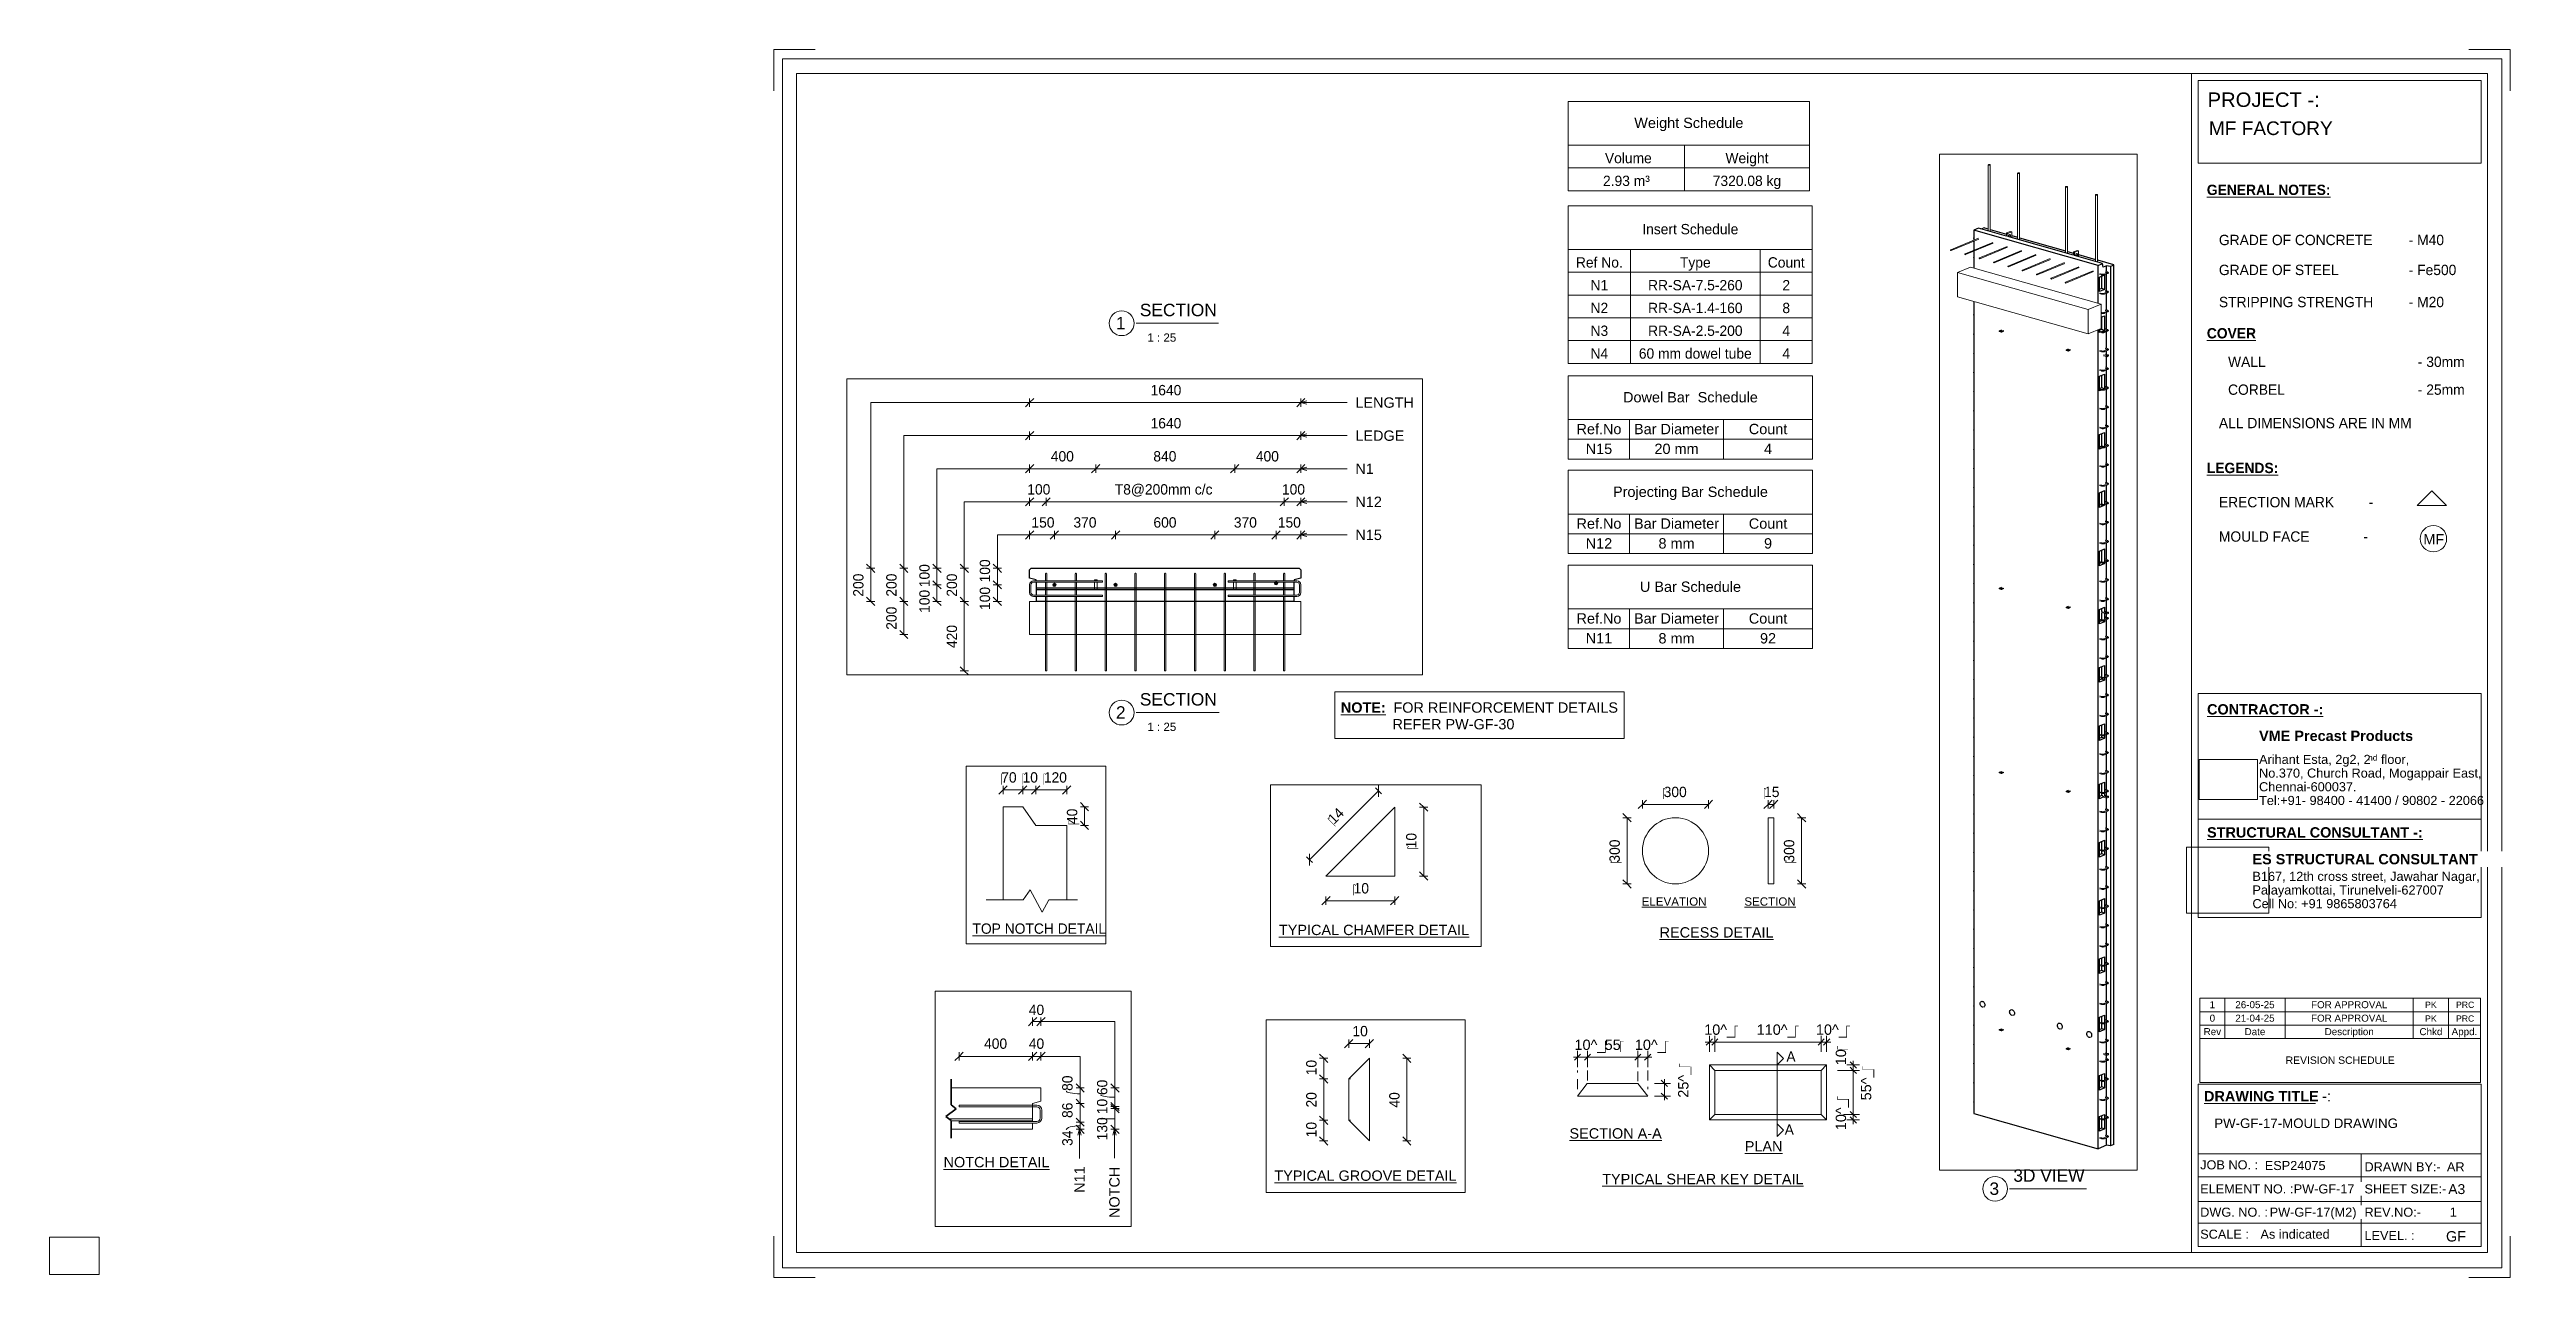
# Paper-space layout 'Layout1' of a CAD drawing. Header units: millimetres. Extents: x 0 to 599, y -1 to 296.
# The model-space entities are those that its viewports show. They can reach past a viewport. Long polylines and large blocks are cut down to what shows.
import ezdxf

# ---------------------------------------------------------------- set-up
doc = ezdxf.new("R2010")
doc.units = ezdxf.units.MM
doc.linetypes.add('Dash', pattern=[6.36, 3.18, -3.18])
doc.linetypes.add('Overhead', pattern=[3.97, 2.38, -1.59])
for name, color, linetype, lineweight in [('A-ANNO-DIMS', 211, 'Continuous', 9), ('A-ANNO-DIMS-1', 211, 'Continuous', 9), ('A-ANNO-DIMS-2', 211, 'Continuous', 9), ('A-ANNO-DIMS-25', 211, 'Continuous', 9), ('A-ANNO-DIMS-3', 211, 'Continuous', 9), ('A-ANNO-DIMS-80', 211, 'Continuous', 9), ('A-DETL', 90, 'Continuous', 18), ('A-DETL-MBND', 5, 'Continuous', 18), ('A-DETL-THIN', 151, 'Continuous', 18), ('A-FLOR-OVHD', 1, 'Overhead', 18), ('A-GENM', 13, 'Continuous', 18), ('A-WALL', 113, 'Continuous', 25), ('A-WALL-HDLN', 110, 'Dash', 25), ('G-ANNO-SCHD', 231, 'Continuous', 9), ('G-ANNO-TEXT', 231, 'Continuous', 9), ('G-ANNO-TTLB', 6, 'Continuous', 9), ('G-ANNO-TTLB-MEDM', 33, 'Continuous', 9), ('G-ANNO-TTLB-THIN', 151, 'Continuous', 9), ('S-BEAM', 12, 'Continuous', 18), ('S-BEAM-HDLN', 1, 'Dash', 18), ('S-RBAR', 171, 'Continuous', 18)]:
    doc.layers.add(name, color=color, linetype=linetype, lineweight=lineweight)
doc.layers.add('G-ANNO-NPLT', color=191, linetype='Continuous')
doc.styles.add('Arial', font='arial.ttf', dxfattribs={"height": 62.5})
doc.styles.add('Arial_1', font='arial.ttf', dxfattribs={"height": 50})
doc.styles.add('Arial_10', font='arial.ttf', dxfattribs={"height": 3.3})
doc.styles.add('Arial_11', font='arial.ttf', dxfattribs={"height": 2.3})
doc.styles.add('Arial_12', font='arial.ttf', dxfattribs={"height": 1.8})
doc.styles.add('Arial_13', font='arial.ttf', dxfattribs={"height": 1.7})
doc.styles.add('Arial_14', font='arial.ttf', dxfattribs={"height": 2})
doc.styles.add('Arial_15', font='arial.ttf', dxfattribs={"height": 3})
doc.styles.add('Arial_16', font='arial.ttf', dxfattribs={"height": 1.5})
doc.styles.add('Arial_2', font='arial.ttf', dxfattribs={"height": 7.5})
doc.styles.add('Arial_3', font='arial.ttf', dxfattribs={"height": 5})
doc.styles.add('Arial_4', font='arial.ttf', dxfattribs={"height": 3.5})
doc.styles.add('Arial_5', font='arial.ttf', dxfattribs={"height": 2.2})
doc.styles.add('Arial_6', font='arial.ttf', dxfattribs={"height": 2.4})
doc.styles.add('Arial_7', font='arial.ttf', dxfattribs={"height": 2.5})
doc.styles.add('Arial_8', font='arial.ttf', dxfattribs={"height": 1.42976})
doc.styles.add('Arial_9', font='arial.ttf', dxfattribs={"height": 2.25})
doc.styles.add('Arial_B', font='arialbd.ttf', dxfattribs={"height": 2.5})
doc.styles.add('Nirmala UI', font='Nirmala.ttf', dxfattribs={"height": 2.5})
doc.styles.add('Nirmala UI Semilight', font='NirmalaS.ttf', dxfattribs={"height": 62.5})
doc.styles.add('Nirmala UI Semilight_1', font='NirmalaS.ttf', dxfattribs={"height": 50})
doc.styles.add('Nirmala UI Semilight_2', font='NirmalaS.ttf', dxfattribs={"height": 7.5})
doc.styles.add('Nirmala UI Semilight_3', font='NirmalaS.ttf', dxfattribs={"height": 200})
doc.styles.add('Nirmala UI Semilight_4', font='NirmalaS.ttf', dxfattribs={"height": 200})
doc.styles.add('Nirmala UI Semilight_5', font='NirmalaS.ttf', dxfattribs={"height": 5})
doc.styles.add('Nirmala UI Semilight_6', font='NirmalaS.ttf', dxfattribs={"height": 2.5})
doc.styles.add('Nirmala UI Semilight_7', font='NirmalaS.ttf', dxfattribs={"height": 2.5})
doc.styles.add('Nirmala UI Semilight_B', font='', dxfattribs={"height": 2.5})
doc.styles.get('Nirmala UI Semilight_B').set_extended_font_data('Nirmala UI Semilight', bold=True)
doc.dimstyles.new('Arrow_Filled_-_2_5_NI_UI', dxfattribs={"dimscale": 304.8, "dimtxt": 65.460247, "dimasz": 0.164042, "dimexe": 0.082021, "dimexo": 0.0625, "dimgap": 0.082021, "dimtad": 1, "dimdec": 0, "dimzin": 0, "dimdsep": 46, "dimtxsty": 'Nirmala UI Semilight', "dimblk1": 'OBLIQUE', "dimblk2": 'OBLIQUE', "dimsah": 1, "dimcen": 0.09, "dimazin": 0, "dimtfac": 1, "dimtdec": 4, "dimtix": 1, "dimtmove": 0, "dimatfit": 3, "dimfxl": 0.082021, "dimfxlon": 1, "dimtvp": 1, "dimtolj": 1, "dimtzin": 0, "dimarcsym": 2})
doc.dimstyles.new('Arrow_Filled_-_2_5_NI_UI_1', dxfattribs={"dimscale": 304.8, "dimtxt": 65.460247, "dimasz": 0.164042, "dimexe": 0.082021, "dimexo": 0.0625, "dimgap": 0.082021, "dimtad": 1, "dimdec": 0, "dimzin": 0, "dimdsep": 46, "dimtxsty": 'Nirmala UI Semilight', "dimblk1": 'OBLIQUE', "dimblk2": 'OBLIQUE', "dimsah": 1, "dimcen": 0.09, "dimazin": 0, "dimtfac": 1, "dimtdec": 4, "dimtix": 1, "dimtmove": 2, "dimatfit": 3, "dimfxl": 0.082021, "dimfxlon": 1, "dimtvp": 1, "dimtolj": 1, "dimtzin": 0, "dimarcsym": 2})
doc.dimstyles.new('Arrow_Filled_-_2_5_NI_UI_2', dxfattribs={"dimscale": 304.8, "dimtxt": 7.85523, "dimasz": 0.019685, "dimexe": 0.009843, "dimexo": 0.0625, "dimgap": 0.009843, "dimtad": 1, "dimdec": 0, "dimzin": 0, "dimdsep": 46, "dimtxsty": 'Nirmala UI Semilight_2', "dimblk1": 'OBLIQUE', "dimblk2": 'OBLIQUE', "dimsah": 1, "dimcen": 0.09, "dimazin": 0, "dimtfac": 1, "dimtdec": 4, "dimtix": 1, "dimtmove": 0, "dimatfit": 3, "dimfxl": 0.009843, "dimfxlon": 1, "dimtvp": 1, "dimtolj": 1, "dimtzin": 0, "dimarcsym": 2})
doc.dimstyles.new('Arrow_Filled_-_2_5_NI_UI_3', dxfattribs={"dimscale": 304.8, "dimtxt": 209.472789, "dimasz": 0.524934, "dimexe": 0.262467, "dimexo": 0.0625, "dimgap": 0.262467, "dimtad": 1, "dimdec": 0, "dimzin": 0, "dimdsep": 46, "dimtxsty": 'Nirmala UI Semilight_3', "dimblk1": 'OBLIQUE', "dimblk2": 'OBLIQUE', "dimsah": 1, "dimcen": 0.09, "dimazin": 0, "dimtfac": 1, "dimtdec": 4, "dimtix": 1, "dimtmove": 2, "dimatfit": 3, "dimfxl": 0.262467, "dimfxlon": 1, "dimtvp": 1, "dimtolj": 1, "dimtzin": 0, "dimarcsym": 2})
doc.dimstyles.new('Arrow_Filled_-_2_5_NI_UI_4', dxfattribs={"dimscale": 304.8, "dimtxt": 209.472789, "dimasz": 0.524934, "dimexe": 0.262467, "dimexo": 0.0625, "dimgap": 0.262467, "dimtad": 1, "dimdec": 0, "dimzin": 0, "dimdsep": 46, "dimtxsty": 'Nirmala UI Semilight_3', "dimblk1": 'OBLIQUE', "dimblk2": 'OBLIQUE', "dimsah": 1, "dimcen": 0.09, "dimazin": 0, "dimtfac": 1, "dimtdec": 4, "dimtix": 1, "dimtmove": 0, "dimatfit": 3, "dimfxl": 0.262467, "dimfxlon": 1, "dimtvp": 1, "dimtolj": 1, "dimtzin": 0, "dimarcsym": 2})
doc.dimstyles.new('Arrow_Filled_-_2_5_NI_UI_5', dxfattribs={"dimscale": 304.8, "dimtxt": 5.23682, "dimasz": 0.013123, "dimexe": 0.006562, "dimexo": 0.0625, "dimgap": 0.006562, "dimtad": 1, "dimdec": 0, "dimzin": 0, "dimdsep": 46, "dimtxsty": 'Nirmala UI Semilight_5', "dimblk1": 'OBLIQUE', "dimblk2": 'OBLIQUE', "dimsah": 1, "dimcen": 0.09, "dimazin": 0, "dimtfac": 1, "dimtdec": 4, "dimtix": 1, "dimtmove": 0, "dimatfit": 3, "dimfxl": 0.006562, "dimfxlon": 1, "dimtvp": 1, "dimtolj": 1, "dimtzin": 0, "dimarcsym": 2})
doc.dimstyles.new('Arrow_Filled_-_2_5_NI_UI_6', dxfattribs={"dimscale": 304.8, "dimtxt": 2.61841, "dimasz": 0.006562, "dimexe": 0.003281, "dimexo": 0.0625, "dimgap": 0.003281, "dimtad": 1, "dimdec": 0, "dimzin": 0, "dimdsep": 46, "dimtxsty": 'Nirmala UI Semilight_7', "dimblk1": 'OBLIQUE', "dimblk2": 'OBLIQUE', "dimsah": 1, "dimcen": 0.09, "dimazin": 0, "dimtfac": 1, "dimtdec": 4, "dimtix": 1, "dimtmove": 0, "dimatfit": 3, "dimfxl": 0.003281, "dimfxlon": 1, "dimtvp": 1, "dimtolj": 1, "dimtzin": 0, "dimarcsym": 2})
doc.dimstyles.new('Diagonal_-_2_5mm_Arial', dxfattribs={"dimscale": 304.8, "dimtxt": 2.550648, "dimasz": 0.004921, "dimexe": 0.004921, "dimexo": 0.0625, "dimgap": 0.003281, "dimtad": 1, "dimdec": 0, "dimzin": 0, "dimdsep": 46, "dimtxsty": 'Arial_7', "dimblk1": 'OBLIQUE', "dimblk2": 'OBLIQUE', "dimsah": 1, "dimcen": 0.09, "dimdle": 0.003281, "dimazin": 0, "dimtfac": 1, "dimtdec": 4, "dimtix": 1, "dimtmove": 2, "dimatfit": 3, "dimfxl": 0.007874, "dimfxlon": 1, "dimtvp": 1, "dimtolj": 1, "dimtzin": 0, "dimarcsym": 2})
doc.dimstyles.new('Diagonal_-_2_5mm_Arial_1', dxfattribs={"dimscale": 304.8, "dimtxt": 2.550648, "dimasz": 0.004921, "dimexe": 0.004921, "dimexo": 0.0625, "dimgap": 0.003281, "dimtad": 1, "dimdec": 0, "dimzin": 0, "dimdsep": 46, "dimtxsty": 'Arial_7', "dimblk1": 'OBLIQUE', "dimblk2": 'OBLIQUE', "dimsah": 1, "dimcen": 0.09, "dimdle": 0.003281, "dimazin": 0, "dimtfac": 1, "dimtdec": 4, "dimtix": 1, "dimtmove": 0, "dimatfit": 3, "dimfxl": 0.007874, "dimfxlon": 1, "dimtvp": 1, "dimtolj": 1, "dimtzin": 0, "dimarcsym": 2})
picture_1 = doc.add_image_def('image1.jpg', size_in_pixel=(996, 686))
picture_2 = doc.add_image_def('image2.jpg', size_in_pixel=(1600, 1280))

psp = doc.layouts.get("Layout1")

msp = doc.modelspace()

# ---------------------------------------------------------------- texts
at = {"layer": 'G-ANNO-TEXT', "color": 7, "attachment_point": 1}
for s, insert, char_height, width, style in [('40', (638.6, 18537.99), 50, 91.3924, 'Nirmala UI Semilight_1'), ('400', (422.03, 18374.44), 50, 136.2869, 'Nirmala UI Semilight_1'), ('40', (638.6, 18374.44), 50, 91.3924, 'Nirmala UI Semilight_1'), ('\\LNOTCH DETAIL', (226.24, 17801.33), 50, 622.1095, 'Arial_1'), ('LENGTH', (-2415.94, 14147.31), 62.5, 428.9028, 'Arial'), ('LEDGE', (-2415.94, 13947.31), 62.5, 356.7509, 'Arial'), ('N1', (-2415.94, 13747.31), 62.5, 134.2827, 'Arial'), ('N12', (-2415.94, 13547.31), 62.5, 192.405, 'Arial'), ('N15', (-2415.94, 13347.31), 62.5, 192.405, 'Arial'), ('\\LTYPICAL CHAMFER DETAIL', (1155.57, 3087.48), 7.5, 166.9113, 'Arial_2'), ('\\LTYPICAL GROOVE DETAIL', (4286.9, 3090.66), 5, 106.7848, 'Arial_3'), ('\\LTOP NOTCH DETAIL', (1692.48, 1307.17), 200, 2975.864, 'Nirmala UI Semilight_4')]:
    msp.add_mtext(s, dxfattribs=dict(at, insert=insert, char_height=char_height, width=width, style=style))
at = {"layer": 'G-ANNO-TEXT', "color": 7, "char_height": 50, "attachment_point": 1, "rotation": 90}
for s, insert, width, style in [('80', (800.17, 18120.9), 89.789, 'Nirmala UI Semilight_1'), ('60', (968.51, 18100.51), 89.789, 'Nirmala UI Semilight_1'), ('10', (968.51, 18008.06), 76.962, 'Nirmala UI Semilight_1'), ('86', (800.17, 17989.83), 89.789, 'Nirmala UI Semilight_1'), ('130', (968.51, 17881.7), 121.8565, 'Nirmala UI Semilight_1'), ('34', (800.17, 17854.64), 91.3924, 'Nirmala UI Semilight_1'), ('N11', (859.4, 17627.57), 153.924, 'Arial_1'), ('NOTCH', (1027.75, 17505.97), 301.4345, 'Arial_1')]:
    msp.add_mtext(s, dxfattribs=dict(at, insert=insert, width=width, style=style))

# ---------------------------------------------------------------- blocks, each defined once
blk = doc.blocks.new('ES-Landscape-A3 - ES-Landscape-A3-502445-PW-GF-17-MOULD DRAWING')
at = {"layer": 'G-ANNO-TTLB'}
for p, q in [((175.24, 296.27), (185.24, 296.27)), ((175.24, 296.27), (175.24, 286.27)), ((595.24, 296.27), (585.24, 296.27)), ((595.24, 296.27), (595.24, 286.27)), ((519.77, 140.54), (588.2, 140.54)), ((519.77, 86.33), (519.77, 140.54)), ((588.2, 86.33), (588.2, 140.54)), ((519.77, 110.14), (588.2, 110.14)), ((519.77, 6.78), (519.77, 46.03)), ((588.2, 6.78), (588.2, 46.03)), ((559.23, 29.2), (559.23, 6.78)), ((175.24, -0.73), (175.24, 9.27)), ((595.24, -0.73), (595.24, 9.27)), ((175.24, -0.73), (185.24, -0.73)), ((595.24, -0.73), (585.24, -0.73))]:
    blk.add_line(p, q, dxfattribs=at)
at = {"layer": 'G-ANNO-TTLB-MEDM'}
for p, q in [((180.73, 290.44), (180.73, 5.31)), ((180.73, 290.44), (589.79, 290.44)), ((518.17, 290.44), (518.17, 5.31)), ((519.77, 268.77), (519.77, 288.77)), ((519.77, 288.77), (588.2, 288.77)), ((588.2, 288.77), (588.2, 268.77)), ((589.79, 290.44), (589.79, 5.31)), ((588.2, 268.77), (519.77, 268.77)), ((519.77, 86.33), (588.2, 86.33)), ((519.77, 6.78), (588.2, 6.78)), ((180.73, 5.31), (589.79, 5.31))]:
    blk.add_line(p, q, dxfattribs=at)
at = {"layer": 'G-ANNO-TTLB-THIN'}
for p, q in [((177.29, 294.03), (177.29, 1.56)), ((593.23, 294.03), (177.29, 294.03)), ((593.23, 1.56), (593.23, 294.03)), ((519.77, 46.03), (588.2, 46.03)), ((519.77, 29.2), (588.2, 29.2)), ((519.77, 23.64), (588.2, 23.64)), ((519.77, 17.68), (588.2, 17.68)), ((519.77, 12.43), (588.2, 12.43)), ((177.29, 1.56), (593.23, 1.56))]:
    blk.add_line(p, q, dxfattribs=at)
at = {"layer": 'G-ANNO-TTLB', "char_height": 2.2, "attachment_point": 1, "style": 'Arial_5'}
for s, insert, width in [('No.370, Church Road, Mogappair East,', (534.5, 122.37), 63.4135), ('Tel:+91- 98400 - 41400 / 90802 - 22066 ', (534.5, 115.75), 65.2574), ('Chennai-600037.', (534.5, 119.06), 27.6582), ('Cell No: +91 9865803764', (532.9, 90.79), 41.0464), ('Palayamkottai, Tirunelveli-627007', (532.9, 94.09), 54.4346), ('JOB NO. :', (520.26, 27.61), 16.5949), ('DRAWN BY:-', (560, 27.14), 21.7257), ('ELEMENT NO. :', (520.26, 21.79), 26.5359), ('SHEET SIZE:-', (560, 21.79), 23.2489), ('DWG. NO. :', (520.26, 16.16), 19.481), ('REV.NO:-', (560, 16.16), 16.0338), ('SCALE :', (520.26, 10.84), 13.8692), ('LEVEL. :', (560, 10.53), 14.3502)]:
    blk.add_mtext(s, dxfattribs=dict(at, insert=insert, width=width))
at = {"layer": 'G-ANNO-TTLB'}
image = blk.add_image(picture_1, insert=(520, 114.84), size_in_units=(14.11, 9.72), dxfattribs=at)
image.dxf.flags = 7
image = blk.add_image(picture_2, insert=(516.95, 87.39), size_in_units=(19.92, 15.93), dxfattribs=at)
image.dxf.flags = 7
at = {"layer": 'G-ANNO-TTLB', "attachment_point": 1, "bg_fill": 3, "box_fill_scale": 1.25, "bg_fill_color": 256, "bg_fill_true_color": 13158600, "bg_fill_transparency": 0}
for s, insert, char_height, width, style in [('PROJECT -:', (522.05, 285.89), 3.5, 33.3502, 'Arial_4'), ('\\LCONTRACTOR -:', (521.92, 137.94), 2.5, 33.9114, 'Arial_B'), ('\\LSTRUCTURAL CONSULTANT -:', (521.92, 108.18), 2.5, 62.8523, 'Arial_B'), ('\\LDRAWING TITLE', (521.19, 44.36), 2.5, 33.4304, 'Arial_B'), ('A3', (580.27, 21.84), 2.4, 4.9705, 'Arial_6')]:
    blk.add_mtext(s, dxfattribs=dict(at, insert=insert, char_height=char_height, width=width, style=style))
at = {"layer": 'G-ANNO-TTLB', "char_height": 2.5, "attachment_point": 1, "style": 'Arial_B', "bg_fill": 3, "box_fill_scale": 1.25, "bg_fill_color": 256, "bg_fill_true_color": 13158600, "bg_fill_transparency": 0}
for s, insert, width in [('VME Precast Products', (534.5, 131.53), 45.135), ('ES STRUCTURAL CONSULTANT', (532.9, 101.7), 65.6582), ('\\fArial|b1|i0|c0|p34|; ', (548.78, 44.36), 1.2025)]:
    blk.add_mtext(s, dxfattribs=dict(at, insert=insert, width=width))
at = {"layer": 'G-ANNO-TTLB', "attachment_point": 1}
for s, insert, char_height, width, style in [('Arihant Esta, 2g2, 2', (534.5, 125.68), 2.2, 31.9873, 'Arial_5'), ('nd', (560.89, 125.72), 1.43, 2.7257, 'Arial_8'), (' floor,', (563.14, 125.68), 2.2, 9.1392, 'Arial_5'), ('B167, 12th cross street, Jawahar Nagar,', (532.9, 97.4), 2.2, 65.1772, 'Arial_5')]:
    blk.add_mtext(s, dxfattribs=dict(at, insert=insert, char_height=char_height, width=width, style=style))
at = {"layer": 'G-ANNO-TTLB', "insert": (549.77, 44.36), "char_height": 2.5, "width": 2.6456, "attachment_point": 1, "style": 'Arial_7', "bg_fill": 3, "box_fill_scale": 1.25, "bg_fill_color": 256, "bg_fill_true_color": 13158600, "bg_fill_transparency": 0}
blk.add_mtext('-:', dxfattribs=at)
blk = doc.blocks.new('Viewport - M_View Title-1040-PW-GF-17-MOULD DRAWING')
at = {"layer": 'G-ANNO-TTLB'}
for start, end in [(360, 180), (180, 0)]:
    blk.add_arc((-3.5, 0), 3, start, end, dxfattribs=at)
blk = doc.blocks.new('DIMBLOCK44-PW-GF-17-MOULD DRAWING')
at = {"layer": 'A-ANNO-DIMS-1'}
for p, q in [((436.34, 49.36), (432.53, 49.36)), ((436.34, 50.68), (434.77, 50.68)), ((436.34, 51.68), (436.34, 49.36)), ((436.34, 50.68), (437.84, 50.68)), ((436.34, 49.36), (437.84, 49.36))]:
    blk.add_line(p, q, dxfattribs=at)
at = {"layer": 'A-ANNO-DIMS-1', "lineweight": 35}
for p, q in [((436.34, 50.68), (435.59, 51.43)), ((436.34, 49.36), (435.59, 50.11)), ((436.34, 50.68), (437.09, 49.93)), ((436.34, 49.36), (437.09, 48.61))]:
    blk.add_line(p, q, dxfattribs=at)
at = {"layer": 'A-ANNO-DIMS-1', "color": 0, "insert": (432.09, 50.6), "char_height": 2.5, "width": 4.6147, "attachment_point": 1, "rotation": 90, "line_spacing_factor": 0.941778, "style": 'Arial_7'}
blk.add_mtext('10\\fArial|b0|i0|c254|p34|;\u202a', dxfattribs=at)
blk = doc.blocks.new('_Oblique')
at = {"color": 0, "linetype": 'ByBlock', "lineweight": -2}
blk.add_line((-0.5, -0.5), (0.5, 0.5), dxfattribs=at)
blk = doc.blocks.new('DIMBLOCK45-PW-GF-17-MOULD DRAWING')
at = {"layer": 'A-ANNO-DIMS-1'}
for p, q in [((436.34, 49.36), (432.53, 49.36)), ((436.34, 49.36), (436.34, 38.69)), ((436.34, 49.36), (437.84, 49.36)), ((436.34, 38.69), (433.94, 38.69)), ((436.34, 38.69), (437.84, 38.69))]:
    blk.add_line(p, q, dxfattribs=at)
at = {"layer": 'A-ANNO-DIMS-1', "lineweight": 35}
for p, q in [((436.34, 49.36), (435.59, 50.11)), ((436.34, 49.36), (437.09, 48.61)), ((436.34, 38.69), (435.59, 39.44)), ((436.34, 38.69), (437.09, 37.94))]:
    blk.add_line(p, q, dxfattribs=at)
at = {"layer": 'A-ANNO-DIMS-1', "color": 0, "insert": (438.18, 42.1), "char_height": 2.5, "width": 4.6147, "attachment_point": 1, "rotation": 90, "line_spacing_factor": 0.941778, "style": 'Arial_7'}
blk.add_mtext('55^_\\fArial|b0|i0|c254|p34|;\u202a', dxfattribs=at)
blk = doc.blocks.new('DIMBLOCK46-PW-GF-17-MOULD DRAWING')
at = {"layer": 'A-ANNO-DIMS-1'}
for p, q in [((436.34, 38.69), (433.94, 38.69)), ((436.34, 37.38), (434.77, 37.38)), ((436.34, 38.69), (436.34, 36.38)), ((436.34, 38.69), (437.84, 38.69)), ((436.34, 37.38), (437.84, 37.38))]:
    blk.add_line(p, q, dxfattribs=at)
at = {"layer": 'A-ANNO-DIMS-1', "lineweight": 35}
for p, q in [((436.34, 38.69), (435.59, 39.44)), ((436.34, 37.38), (435.59, 38.13)), ((436.34, 38.69), (437.09, 37.94)), ((436.34, 37.38), (437.09, 36.63))]:
    blk.add_line(p, q, dxfattribs=at)
at = {"layer": 'A-ANNO-DIMS-1', "color": 0, "insert": (432.09, 34.9), "char_height": 2.5, "width": 4.6147, "attachment_point": 1, "rotation": 90, "line_spacing_factor": 0.941778, "style": 'Arial_7'}
blk.add_mtext('10^_\\fArial|b0|i0|c254|p34|;\u202a', dxfattribs=at)
blk = doc.blocks.new('DIMBLOCK47-PW-GF-17-MOULD DRAWING')
at = {"layer": 'A-ANNO-DIMS-1'}
for p, q in [((400.54, 56.22), (402.86, 56.22)), ((401.54, 56.22), (401.54, 57.72)), ((401.54, 56.22), (401.54, 53.82)), ((402.86, 56.22), (402.86, 57.72)), ((402.86, 56.22), (402.86, 53.82))]:
    blk.add_line(p, q, dxfattribs=at)
at = {"layer": 'A-ANNO-DIMS-1', "lineweight": 35}
for p, q in [((401.54, 56.22), (400.79, 55.47)), ((401.54, 56.22), (402.29, 56.97)), ((402.86, 56.22), (402.11, 55.47)), ((402.86, 56.22), (403.61, 56.97))]:
    blk.add_line(p, q, dxfattribs=at)
at = {"layer": 'A-ANNO-DIMS-1', "color": 0, "insert": (400.28, 60.47), "char_height": 2.5, "width": 4.6147, "attachment_point": 1, "line_spacing_factor": 0.941778, "style": 'Arial_7'}
blk.add_mtext('10^_\\fArial|b0|i0|c254|p34|;\u202a', dxfattribs=at)
blk = doc.blocks.new('DIMBLOCK48-PW-GF-17-MOULD DRAWING')
at = {"layer": 'A-ANNO-DIMS-1', "lineweight": 35}
for p, q in [((402.86, 56.22), (402.11, 55.47)), ((402.86, 56.22), (403.61, 56.97)), ((428.57, 56.22), (427.82, 55.47)), ((428.57, 56.22), (429.32, 56.97))]:
    blk.add_line(p, q, dxfattribs=at)
at = {"layer": 'A-ANNO-DIMS-1'}
for p, q in [((402.86, 56.22), (402.86, 57.72)), ((402.86, 56.22), (428.57, 56.22)), ((402.86, 56.22), (402.86, 53.82)), ((428.57, 56.22), (428.57, 57.72)), ((428.57, 56.22), (428.57, 53.82))]:
    blk.add_line(p, q, dxfattribs=at)
at = {"layer": 'A-ANNO-DIMS-1', "color": 0, "insert": (412.97, 60.47), "char_height": 2.5, "width": 6.5924, "attachment_point": 1, "line_spacing_factor": 0.941778, "style": 'Arial_7'}
blk.add_mtext('110^_\\fArial|b0|i0|c254|p34|;\u202a', dxfattribs=at)
blk = doc.blocks.new('DIMBLOCK49-PW-GF-17-MOULD DRAWING')
at = {"layer": 'A-ANNO-DIMS-1', "lineweight": 35}
for p, q in [((428.57, 56.22), (427.82, 55.47)), ((428.57, 56.22), (429.32, 56.97)), ((429.88, 56.22), (429.13, 55.47)), ((429.88, 56.22), (430.63, 56.97))]:
    blk.add_line(p, q, dxfattribs=at)
at = {"layer": 'A-ANNO-DIMS-1'}
for p, q in [((428.57, 56.22), (428.57, 57.72)), ((428.57, 56.22), (430.88, 56.22)), ((428.57, 56.22), (428.57, 53.82)), ((429.88, 56.22), (429.88, 57.72)), ((429.88, 56.22), (429.88, 53.82))]:
    blk.add_line(p, q, dxfattribs=at)
at = {"layer": 'A-ANNO-DIMS-1', "color": 0, "insert": (427.3, 60.47), "char_height": 2.5, "width": 4.6147, "attachment_point": 1, "line_spacing_factor": 0.941778, "style": 'Arial_7'}
blk.add_mtext('10^_\\fArial|b0|i0|c254|p34|;\u202a', dxfattribs=at)
blk = doc.blocks.new('DIMBLOCK50-PW-GF-17-MOULD DRAWING')
at = {"layer": 'A-ANNO-DIMS-1'}
for p, q in [((390.64, 46.22), (388.24, 46.22)), ((390.64, 43.12), (388.24, 43.12)), ((390.64, 47.22), (390.64, 42.12)), ((390.64, 46.22), (392.14, 46.22)), ((390.64, 43.12), (392.14, 43.12))]:
    blk.add_line(p, q, dxfattribs=at)
at = {"layer": 'A-ANNO-DIMS-1', "lineweight": 35}
for p, q in [((390.64, 46.22), (389.89, 46.97)), ((390.64, 43.12), (389.89, 43.87)), ((390.64, 46.22), (391.39, 45.47)), ((390.64, 43.12), (391.39, 42.37))]:
    blk.add_line(p, q, dxfattribs=at)
at = {"layer": 'A-ANNO-DIMS-1', "color": 0, "insert": (393.97, 42.75), "char_height": 2.5, "width": 4.6147, "attachment_point": 1, "rotation": 90, "line_spacing_factor": 0.941778, "style": 'Arial_7'}
blk.add_mtext('25^_\\fArial|b0|i0|c254|p34|;\u202a', dxfattribs=at)
blk = doc.blocks.new('DIMBLOCK51-PW-GF-17-MOULD DRAWING')
at = {"layer": 'A-ANNO-DIMS-1'}
for p, q in [((369.62, 52.56), (369.62, 54.06)), ((372.03, 52.56), (372.03, 54.06)), ((368.62, 52.56), (372.03, 52.56)), ((369.62, 52.56), (369.62, 50.16)), ((372.03, 52.56), (372.03, 50.16))]:
    blk.add_line(p, q, dxfattribs=at)
at = {"layer": 'A-ANNO-DIMS-1', "lineweight": 35}
for p, q in [((369.62, 52.56), (368.87, 51.81)), ((369.62, 52.56), (370.37, 53.31)), ((372.03, 52.56), (371.28, 51.81)), ((372.03, 52.56), (372.78, 53.31))]:
    blk.add_line(p, q, dxfattribs=at)
at = {"layer": 'A-ANNO-DIMS-1', "color": 0, "insert": (368.9, 56.8), "char_height": 2.5, "width": 4.6147, "attachment_point": 1, "line_spacing_factor": 0.941778, "style": 'Arial_7'}
blk.add_mtext('10^_\\fArial|b0|i0|c254|p34|;\u202a', dxfattribs=at)
blk = doc.blocks.new('DIMBLOCK52-PW-GF-17-MOULD DRAWING')
at = {"layer": 'A-ANNO-DIMS-1'}
for p, q in [((372.03, 52.56), (372.03, 54.06)), ((384.22, 52.56), (384.22, 54.06)), ((372.03, 52.56), (384.22, 52.56)), ((372.03, 52.56), (372.03, 50.16)), ((384.22, 52.56), (384.22, 50.16))]:
    blk.add_line(p, q, dxfattribs=at)
at = {"layer": 'A-ANNO-DIMS-1', "lineweight": 35}
for p, q in [((372.03, 52.56), (371.28, 51.81)), ((372.03, 52.56), (372.78, 53.31)), ((384.22, 52.56), (383.47, 51.81)), ((384.22, 52.56), (384.97, 53.31))]:
    blk.add_line(p, q, dxfattribs=at)
at = {"layer": 'A-ANNO-DIMS-1', "color": 0, "insert": (376.2, 56.8), "char_height": 2.5, "width": 4.6147, "attachment_point": 1, "line_spacing_factor": 0.941778, "style": 'Arial_7'}
blk.add_mtext('55\\fArial|b0|i0|c254|p34|;\u202a', dxfattribs=at)
blk = doc.blocks.new('DIMBLOCK53-PW-GF-17-MOULD DRAWING')
at = {"layer": 'A-ANNO-DIMS-1'}
for p, q in [((384.22, 52.56), (384.22, 54.06)), ((386.62, 52.56), (386.62, 54.06)), ((384.22, 52.56), (387.62, 52.56)), ((384.22, 52.56), (384.22, 50.16)), ((386.62, 52.56), (386.62, 50.16))]:
    blk.add_line(p, q, dxfattribs=at)
at = {"layer": 'A-ANNO-DIMS-1', "lineweight": 35}
for p, q in [((384.22, 52.56), (383.47, 51.81)), ((384.22, 52.56), (384.97, 53.31)), ((386.62, 52.56), (385.87, 51.81)), ((386.62, 52.56), (387.37, 53.31))]:
    blk.add_line(p, q, dxfattribs=at)
at = {"layer": 'A-ANNO-DIMS-1', "color": 0, "insert": (383.5, 56.8), "char_height": 2.5, "width": 4.6147, "attachment_point": 1, "line_spacing_factor": 0.941778, "style": 'Arial_7'}
blk.add_mtext('10^_\\fArial|b0|i0|c254|p34|;\u202a', dxfattribs=at)
blk = doc.blocks.new('DIMBLOCK54-PW-GF-17-MOULD DRAWING')
at = {"layer": 'A-ANNO-DIMS-1'}
for p, q in [((381.62, 110.47), (380.62, 111.47)), ((381.62, 110.47), (380.62, 110.47)), ((381.62, 94.47), (381.62, 110.47)), ((381.62, 110.47), (382.62, 109.47)), ((381.62, 110.47), (382.62, 110.47)), ((381.62, 94.47), (380.62, 95.47)), ((381.62, 94.47), (380.62, 94.47)), ((381.62, 94.47), (382.62, 93.47)), ((381.62, 94.47), (382.62, 94.47))]:
    blk.add_line(p, q, dxfattribs=at)
at = {"layer": 'A-ANNO-DIMS-1', "color": 0, "insert": (377.36, 99.61), "char_height": 2.5, "width": 6.8555, "attachment_point": 1, "rotation": 90, "line_spacing_factor": 1.142579, "style": 'Nirmala UI Semilight_7'}
blk.add_mtext('\u202a300', dxfattribs=at)
blk = doc.blocks.new('DIMBLOCK55-PW-GF-17-MOULD DRAWING')
at = {"layer": 'A-ANNO-DIMS-1'}
for p, q in [((385.32, 113.7), (386.32, 114.7)), ((385.32, 113.7), (385.32, 114.7)), ((401.32, 113.7), (402.32, 114.7)), ((401.32, 113.7), (401.32, 114.7)), ((385.32, 113.7), (384.32, 112.7)), ((385.32, 113.7), (401.32, 113.7)), ((385.32, 113.7), (385.32, 112.7)), ((401.32, 113.7), (400.32, 112.7)), ((401.32, 113.7), (401.32, 112.7))]:
    blk.add_line(p, q, dxfattribs=at)
at = {"layer": 'A-ANNO-DIMS-1', "color": 0, "insert": (390.47, 117.96), "char_height": 2.5, "width": 6.8555, "attachment_point": 1, "line_spacing_factor": 1.142579, "style": 'Nirmala UI Semilight_7'}
blk.add_mtext('\u202a300', dxfattribs=at)
blk = doc.blocks.new('DIMBLOCK56-PW-GF-17-MOULD DRAWING')
at = {"layer": 'A-ANNO-DIMS-1'}
for p, q in [((415.71, 113.7), (416.71, 114.7)), ((415.71, 113.7), (415.71, 114.7)), ((417.08, 113.7), (418.08, 114.7)), ((417.08, 113.7), (417.08, 114.7)), ((415.71, 113.7), (414.71, 112.7)), ((415.71, 113.7), (417.08, 113.7)), ((415.71, 113.7), (415.71, 112.7)), ((417.08, 113.7), (416.08, 112.7)), ((417.08, 113.7), (417.08, 112.7))]:
    blk.add_line(p, q, dxfattribs=at)
at = {"layer": 'A-ANNO-DIMS-1', "color": 0, "insert": (414.77, 117.96), "char_height": 2.5, "width": 3.8848, "attachment_point": 1, "line_spacing_factor": 1.142579, "style": 'Nirmala UI Semilight_7'}
blk.add_mtext('\u202a15', dxfattribs=at)
blk = doc.blocks.new('DIMBLOCK57-PW-GF-17-MOULD DRAWING')
at = {"layer": 'A-ANNO-DIMS-1'}
for p, q in [((423.83, 110.47), (422.83, 111.47)), ((423.83, 110.47), (422.83, 110.47)), ((423.83, 110.47), (423.83, 94.47)), ((423.83, 110.47), (424.83, 109.47)), ((423.83, 110.47), (424.83, 110.47)), ((423.83, 94.47), (422.83, 95.47)), ((423.83, 94.47), (422.83, 94.47)), ((423.83, 94.47), (424.83, 93.47)), ((423.83, 94.47), (424.83, 94.47))]:
    blk.add_line(p, q, dxfattribs=at)
at = {"layer": 'A-ANNO-DIMS-1', "color": 0, "insert": (419.56, 99.61), "char_height": 2.5, "width": 6.8555, "attachment_point": 1, "rotation": 90, "line_spacing_factor": 1.142579, "style": 'Nirmala UI Semilight_7'}
blk.add_mtext('\u202a300', dxfattribs=at)
blk = doc.blocks.new('RR spread anchor face based - RR-SA-7_5-260-1726841-Elevation Top1')
at = {"layer": 'A-GENM'}
for p, q in [((-7973.43, 13041.36), (-7973.43, 13043.86)), ((-7973.43, 13043.86), (-7957.43, 13043.86)), ((-7973.43, 13037.86), (-7973.43, 13041.36)), ((-7973.43, 13041.36), (-7957.43, 13041.36)), ((-7957.43, 13043.86), (-7957.43, 13041.36)), ((-7957.43, 13041.36), (-7957.43, 13037.86)), ((-7973.43, 12986.36), (-7973.43, 13029.86)), ((-7957.43, 13029.86), (-7957.43, 12986.36)), ((-7973.43, 12983.86), (-7973.43, 12986.36)), ((-7973.43, 12986.36), (-7957.43, 12986.36)), ((-7957.43, 12983.86), (-7973.43, 12983.86)), ((-7957.43, 12986.36), (-7957.43, 12983.86))]:
    blk.add_line(p, q, dxfattribs=at)
blk = doc.blocks.new('Rebar Bar - Part 3166313199-431004-3D Ortho')
at = {"layer": 'S-RBAR'}
for p, q in [((3112.03, 12055.19), (3093.9, 12060.33)), ((3091.72, 12052.64), (3109.85, 12047.5))]:
    blk.add_line(p, q, dxfattribs=at)
blk = doc.blocks.new('Rebar Bar - Part 2227165887-431004-3D Ortho')
at = {"layer": 'S-RBAR'}
for points in [[(3115.13, 12038.01, 0), (3115.73, 12038.27, 0), (3116.32, 12038.55, 0), (3116.89, 12038.84, 0), (3117.45, 12039.15, 0), (3117.98, 12039.47, 0), (3118.5, 12039.82, 0), (3118.99, 12040.19, 0), (3119.47, 12040.58, 0), (3119.92, 12041.01, 0), (3120.36, 12041.47, 0), (3120.76, 12041.97, 0), (3121.13, 12042.51, 0), (3121.47, 12043.1, 0), (3121.75, 12043.73, 0), (3121.97, 12044.41, 0), (3122.12, 12045.13, 0), (3122.19, 12045.86, 0), (3122.17, 12046.6, 0), (3122.07, 12047.33, 0), (3121.88, 12048.03, 0), (3121.64, 12048.69, 0), (3121.33, 12049.3, 0), (3120.98, 12049.87, 0), (3120.59, 12050.4, 0), (3120.17, 12050.88, 0), (3119.73, 12051.32, 0), (3119.27, 12051.73, 0), (3118.78, 12052.12, 0), (3118.28, 12052.48, 0), (3117.75, 12052.81, 0), (3117.21, 12053.13, 0), (3116.65, 12053.43, 0), (3116.07, 12053.72, 0), (3115.47, 12053.99, 0), (3114.86, 12054.24, 0), (3114.23, 12054.49, 0), (3113.58, 12054.72, 0), (3112.91, 12054.93, 0), (3112.22, 12055.14, 0), (3112.03, 12055.19, 0)], [(3114.35, 12045.39, 0), (3114.3, 12045.44, 0), (3114.22, 12045.53, 0), (3114.09, 12045.63, 0), (3113.93, 12045.76, 0), (3113.73, 12045.89, 0), (3113.49, 12046.04, 0), (3113.21, 12046.2, 0), (3112.9, 12046.36, 0), (3112.56, 12046.53, 0), (3112.18, 12046.7, 0), (3111.77, 12046.86, 0), (3111.32, 12047.03, 0), (3110.85, 12047.19, 0), (3110.36, 12047.35, 0), (3109.85, 12047.5, 0)], [(3114.36, 12046.77, 0), (3114.35, 12046.75, 0), (3114.3, 12046.7, 0), (3114.22, 12046.62, 0), (3114.09, 12046.51, 0), (3113.93, 12046.39, 0), (3113.73, 12046.25, 0), (3113.49, 12046.1, 0), (3113.21, 12045.94, 0), (3112.9, 12045.78, 0), (3112.56, 12045.61, 0), (3112.18, 12045.45, 0), (3112.07, 12045.4, 0)]]:
    blk.add_polyline3d(points, dxfattribs=at)
blk = doc.blocks.new('Rebar Bar - Part 981547073-431004-3D Ortho')
at = {"layer": 'S-RBAR'}
for p, q in [((3112.07, 12045.4), (3082.74, 12033.27)), ((3085.8, 12025.88), (3115.13, 12038.01))]:
    blk.add_line(p, q, dxfattribs=at)
blk = doc.blocks.new('Rebar Bar - Part 2227165887-V1-3D Ortho')
at = {"layer": 'S-RBAR'}
for points in [[(3082.74, 12033.27, 0), (3082.32, 12033.1, 0), (3081.87, 12032.94, 0), (3081.39, 12032.78, 0), (3080.89, 12032.62, 0), (3080.36, 12032.47, 0), (3079.81, 12032.32, 0), (3079.23, 12032.18, 0), (3078.64, 12032.05, 0), (3078.02, 12031.92, 0), (3077.39, 12031.8, 0), (3076.73, 12031.69, 0), (3076.07, 12031.59, 0), (3075.39, 12031.5, 0), (3074.69, 12031.41, 0), (3073.99, 12031.34, 0), (3073.27, 12031.28, 0), (3072.55, 12031.22, 0), (3071.82, 12031.17, 0), (3071.08, 12031.14, 0), (3070.34, 12031.11, 0), (3069.59, 12031.1, 0), (3068.85, 12031.09, 0), (3068.1, 12031.1, 0), (3067.36, 12031.11, 0), (3066.62, 12031.14, 0), (3065.88, 12031.18, 0), (3065.15, 12031.22, 0), (3064.43, 12031.28, 0), (3063.72, 12031.34, 0), (3063.01, 12031.42, 0), (3062.32, 12031.5, 0), (3061.64, 12031.59, 0), (3060.97, 12031.7, 0), (3060.32, 12031.81, 0), (3059.68, 12031.93, 0), (3059.07, 12032.05, 0), (3058.47, 12032.19, 0), (3057.9, 12032.33, 0), (3057.34, 12032.47, 0), (3057.2, 12032.51, 0)], [(3085.8, 12025.88, 0), (3085.17, 12025.63, 0), (3084.53, 12025.39, 0), (3083.87, 12025.17, 0), (3083.19, 12024.96, 0), (3082.49, 12024.76, 0), (3081.78, 12024.57, 0), (3081.06, 12024.39, 0), (3080.31, 12024.23, 0), (3079.56, 12024.07, 0), (3078.79, 12023.93, 0), (3078, 12023.79, 0), (3077.21, 12023.67, 0), (3076.41, 12023.56, 0), (3075.59, 12023.47, 0), (3074.77, 12023.38, 0), (3073.94, 12023.3, 0), (3073.1, 12023.24, 0), (3072.26, 12023.19, 0), (3071.41, 12023.15, 0), (3070.56, 12023.12, 0), (3069.7, 12023.1, 0), (3068.85, 12023.09, 0), (3067.99, 12023.1, 0), (3067.14, 12023.12, 0), (3066.29, 12023.15, 0), (3065.44, 12023.19, 0), (3064.6, 12023.24, 0), (3063.76, 12023.31, 0), (3062.93, 12023.38, 0), (3062.11, 12023.47, 0), (3061.29, 12023.57, 0), (3060.49, 12023.68, 0), (3059.69, 12023.8, 0), (3058.91, 12023.93, 0), (3058.14, 12024.08, 0), (3057.39, 12024.23, 0), (3056.65, 12024.4, 0), (3055.92, 12024.58, 0), (3055.21, 12024.76, 0), (3055.02, 12024.82, 0)]]:
    blk.add_polyline3d(points, dxfattribs=at)
blk = doc.blocks.new('Rebar Bar - Part 3131074535-431004-3D Ortho')
at = {"layer": 'S-RBAR'}
for p, q in [((3057.2, 12032.51), (3039.06, 12037.65)), ((3036.88, 12029.96), (3055.02, 12024.82))]:
    blk.add_line(p, q, dxfattribs=at)
blk = doc.blocks.new('Rebar Bar - Part 3131074535-V2-3D Ortho')
at = {"layer": 'S-RBAR'}
for p, q in [((3057.2, 11661.07), (3052.97, 11662.27)), ((3052.97, 11653.95), (3055.02, 11653.37))]:
    blk.add_line(p, q, dxfattribs=at)
blk = doc.blocks.new('Rebar Bar - Part 3131074535-V3-3D Ortho')
at = {"layer": 'S-RBAR'}
for p, q in [((3057.2, 11475.34), (3034.86, 11481.68)), ((3034.86, 11473.36), (3055.02, 11467.65))]:
    blk.add_line(p, q, dxfattribs=at)
blk = doc.blocks.new('Rebar Bar - Part 3131074535-V4-3D Ortho')
at = {"layer": 'S-RBAR'}
for p, q in [((3057.2, 11103.9), (3039.24, 11108.99)), ((3036.88, 11101.34), (3055.02, 11096.2))]:
    blk.add_line(p, q, dxfattribs=at)
blk = doc.blocks.new('Rebar Bar - Part 3166313199-V5-3D Ortho')
at = {"layer": 'S-RBAR'}
for p, q in [((3112.03, 4626.27), (3093.9, 4631.4)), ((3091.45, 4623.78), (3109.85, 4618.57))]:
    blk.add_line(p, q, dxfattribs=at)
blk = doc.blocks.new('Rebar Bar - Part 2227165887-V6-3D Ortho')
at = {"layer": 'S-RBAR'}
blk.add_polyline3d([(1820.28, 12386.04, 0), (1819.87, 12385.54, 0), (1819.5, 12384.99, 0), (1819.17, 12384.41, 0), (1818.88, 12383.77, 0), (1818.66, 12383.09, 0), (1818.51, 12382.38, 0), (1818.45, 12381.64, 0), (1818.46, 12380.9, 0), (1818.57, 12380.18, 0), (1818.75, 12379.48, 0), (1819, 12378.82, 0), (1819.3, 12378.2, 0), (1819.65, 12377.63, 0), (1820.04, 12377.11, 0)], dxfattribs=at)
blk = doc.blocks.new('Rebar Bar - Part 2227165887-V7-3D Ortho')
at = {"layer": 'S-RBAR'}
blk.add_polyline3d([(1820.28, 9228.74, 0), (1819.87, 9228.24, 0), (1819.5, 9227.7, 0), (1819.17, 9227.11, 0), (1818.88, 9226.48, 0), (1818.66, 9225.8, 0), (1818.51, 9225.09, 0), (1818.45, 9224.35, 0), (1818.46, 9223.61, 0), (1818.57, 9222.88, 0), (1818.75, 9222.18, 0), (1819, 9221.52, 0), (1819.3, 9220.91, 0), (1819.65, 9220.34, 0), (1820.04, 9219.82, 0), (1820.23, 9219.6, 0)], dxfattribs=at)
blk = doc.blocks.new('Rebar Bar - Part 2227165887-V8-3D Ortho')
at = {"layer": 'S-RBAR'}
blk.add_line((1819.65, 5134.43), (1820.04, 5133.9), dxfattribs=at)
blk.add_polyline3d([(1820.28, 5142.83, 0), (1819.87, 5142.33, 0), (1819.5, 5141.79, 0), (1819.17, 5141.2, 0), (1818.88, 5140.57, 0), (1818.66, 5139.89, 0), (1818.51, 5139.17, 0), (1818.45, 5138.44, 0), (1818.46, 5137.7, 0), (1818.57, 5136.97, 0), (1818.75, 5136.27, 0), (1819, 5135.61, 0), (1819.3, 5135, 0), (1819.65, 5134.43, 0)], dxfattribs=at)
blk = doc.blocks.new('RR spread anchor face based - RR-SA-7_5-260-1726841-3D Ortho')
at = {"layer": 'A-GENM'}
for p, q in [((2137.73, 12430.8), (2172.8, 12445.31)), ((2185.13, 12441.82), (2150.06, 12427.31)), ((2172.8, 12445.31), (2185.13, 12441.82)), ((2186.72, 12437.78), (2185.13, 12441.82)), ((2186.72, 12384.98), (2186.72, 12437.78)), ((2136.14, 12425.45), (2137.73, 12430.8)), ((2136.14, 12399.29), (2136.14, 12425.45)), ((2148.46, 12421.96), (2136.14, 12425.45)), ((2137.73, 12430.8), (2150.06, 12427.31)), ((2150.06, 12427.31), (2148.46, 12421.96)), ((2148.46, 12421.96), (2148.46, 12395.79)), ((2163.55, 12410.01), (2163.45, 12411.91)), ((2163.55, 12406.25), (2163.55, 12410.01)), ((2159.3, 12395.9), (2159.3, 12399.66)), ((2175.88, 12406.52), (2175.88, 12402.76)), ((2159.59, 12392.86), (2159.3, 12395.9))]:
    blk.add_line(p, q, dxfattribs=at)
for points in [[(2159.3, 12399.66, 0), (2159.59, 12402.94, 0), (2160.41, 12406.23, 0), (2161.73, 12409.3, 0), (2163.45, 12411.95, 0), (2165.45, 12414, 0), (2167.59, 12415.3, 0), (2169.74, 12415.77, 0), (2171.74, 12415.38, 0), (2173.45, 12414.15, 0), (2174.77, 12412.17, 0), (2175.6, 12409.56, 0), (2175.88, 12406.52, 0)], [(2159.48, 12394.05, 0), (2161.13, 12396.61, 0), (2162.44, 12399.68, 0), (2163.27, 12402.97, 0), (2163.55, 12406.25, 0)], [(2175.88, 12402.76, 0), (2175.6, 12399.48, 0), (2174.77, 12396.19, 0), (2173.45, 12393.12, 0), (2171.74, 12390.47, 0), (2170.81, 12389.41, 0)]]:
    blk.add_polyline3d(points, dxfattribs=at)
blk = doc.blocks.new('RR spread anchor face based - RR-SA-2_5-200-1726821-3D Ortho')
at = {"layer": 'A-GENM'}
for p, q in [((3122.39, 11251.94), (3095.43, 11259.58)), ((3076.3, 11251.66), (3103.26, 11244.03)), ((3100.28, 11248.43), (3095.65, 11249.74)), ((3104.58, 11253.43), (3109.2, 11252.12)), ((3108.71, 11243.59), (3124.65, 11250.19)), ((3124.65, 11250.19), (3122.39, 11251.94)), ((3124.65, 11250.19), (3124.65, 11240.79)), ((3103.26, 11234.63), (3076.3, 11242.27)), ((3103.26, 11244.03), (3108.71, 11243.59)), ((3103.26, 11234.63), (3103.26, 11244.03)), ((3108.71, 11243.59), (3108.71, 11234.2)), ((3124.65, 11240.79), (3108.71, 11234.2)), ((3108.71, 11234.2), (3103.26, 11234.63))]:
    blk.add_line(p, q, dxfattribs=at)
for points in [[(3095.65, 11249.74, 0), (3094.41, 11250.2, 0), (3093.56, 11250.75, 0), (3093.15, 11251.36, 0), (3093.21, 11251.98, 0), (3093.75, 11252.58, 0), (3094.72, 11253.11, 0), (3096.06, 11253.54, 0), (3097.68, 11253.83, 0), (3099.46, 11253.97, 0), (3101.29, 11253.95, 0), (3103.03, 11253.76, 0), (3104.58, 11253.43, 0)], [(3109.2, 11252.12, 0), (3110.45, 11251.66, 0), (3111.3, 11251.11, 0), (3111.71, 11250.5, 0), (3111.64, 11249.87, 0), (3111.1, 11249.28, 0), (3110.13, 11248.75, 0), (3108.79, 11248.32, 0), (3107.18, 11248.03, 0), (3105.4, 11247.89, 0), (3103.57, 11247.91, 0), (3101.82, 11248.09, 0), (3100.28, 11248.43, 0)]]:
    blk.add_polyline3d(points, dxfattribs=at)
blk = doc.blocks.new('RR spread anchor face based - RR-SA-1_4-160-1726851-3D Ortho')
at = {"layer": 'A-GENM'}
for p, q in [((2086.53, 11492.75), (2066.95, 11484.65)), ((2066.95, 11484.65), (2065.68, 11482.78)), ((2065.68, 11482.78), (2084.94, 11477.32)), ((2065.68, 11482.78), (2065.68, 11477.14)), ((2079.8, 11485.67), (2083.63, 11487.25)), ((2090.06, 11478.1), (2109.22, 11486.02)), ((2094.42, 11484.2), (2090.59, 11482.61)), ((2084.94, 11471.69), (2065.68, 11477.14)), ((2084.94, 11477.32), (2090.06, 11478.1)), ((2084.94, 11477.32), (2084.94, 11471.69)), ((2090.06, 11472.46), (2084.94, 11471.69)), ((2109.22, 11480.39), (2090.06, 11472.46)), ((2090.06, 11478.1), (2090.06, 11472.46))]:
    blk.add_line(p, q, dxfattribs=at)
for points in [[(2090.59, 11482.61, 0), (2089.25, 11482.19, 0), (2087.64, 11481.89, 0), (2085.85, 11481.76, 0), (2084.03, 11481.78, 0), (2082.28, 11481.96, 0), (2080.73, 11482.29, 0), (2079.49, 11482.75, 0), (2078.64, 11483.31, 0), (2078.23, 11483.92, 0), (2078.3, 11484.54, 0), (2078.83, 11485.14, 0), (2079.8, 11485.67, 0)], [(2083.63, 11487.25, 0), (2084.97, 11487.68, 0), (2086.58, 11487.97, 0), (2088.37, 11488.11, 0), (2090.19, 11488.09, 0), (2091.94, 11487.9, 0), (2093.49, 11487.57, 0), (2094.73, 11487.11, 0), (2095.58, 11486.56, 0), (2095.99, 11485.95, 0), (2095.92, 11485.32, 0), (2095.39, 11484.73, 0), (2094.42, 11484.2, 0)], [(2090.08, 11482.45, 0), (2088.37, 11482.47, 0), (2086.58, 11482.33, 0), (2084.97, 11482.04, 0), (2084, 11481.75, 0)]]:
    blk.add_polyline3d(points, dxfattribs=at)
blk = doc.blocks.new('RR spread anchor face based - RR-SA-1_4-160-V9-3D Ortho')
at = {"layer": 'A-GENM'}
for p, q in [((2086.53, 4732.48), (2066.95, 4724.38)), ((2066.95, 4724.38), (2065.68, 4722.52)), ((2065.68, 4722.52), (2084.94, 4717.06)), ((2065.68, 4722.52), (2065.68, 4716.88)), ((2079.8, 4725.41), (2083.63, 4726.99)), ((2090.06, 4717.84), (2109.58, 4725.91)), ((2094.42, 4723.93), (2090.59, 4722.35)), ((2084.94, 4711.42), (2065.68, 4716.88)), ((2084.94, 4717.06), (2090.06, 4717.84)), ((2084.94, 4717.06), (2084.94, 4711.42)), ((2109.22, 4720.12), (2090.06, 4712.2)), ((2090.06, 4717.84), (2090.06, 4712.2)), ((2090.06, 4712.2), (2084.94, 4711.42))]:
    blk.add_line(p, q, dxfattribs=at)
for points in [[(2090.59, 4722.35, 0), (2089.25, 4721.92, 0), (2087.64, 4721.63, 0), (2085.85, 4721.49, 0), (2084.03, 4721.52, 0), (2082.28, 4721.7, 0), (2080.73, 4722.03, 0), (2079.49, 4722.49, 0), (2078.64, 4723.04, 0), (2078.23, 4723.65, 0), (2078.3, 4724.28, 0), (2078.83, 4724.88, 0), (2079.8, 4725.41, 0)], [(2083.63, 4726.99, 0), (2084.97, 4727.41, 0), (2086.58, 4727.71, 0), (2088.37, 4727.85, 0), (2090.19, 4727.82, 0), (2091.94, 4727.64, 0), (2093.49, 4727.31, 0), (2094.73, 4726.85, 0), (2095.58, 4726.3, 0), (2095.99, 4725.69, 0), (2095.92, 4725.06, 0), (2095.39, 4724.46, 0), (2094.42, 4723.93, 0)], [(2090.08, 4722.19, 0), (2088.37, 4722.21, 0), (2086.58, 4722.07, 0), (2084.97, 4721.78, 0), (2084, 4721.49, 0)]]:
    blk.add_polyline3d(points, dxfattribs=at)
blk = doc.blocks.new('RR spread anchor face based - RR-SA-1_4-160-V10-3D Ortho')
at = {"layer": 'A-GENM'}
for p, q in [((2733.22, 11309.22), (2714.05, 11301.3)), ((2714.05, 11301.3), (2712.79, 11299.43)), ((2712.79, 11299.43), (2732.05, 11293.97)), ((2712.79, 11299.43), (2712.79, 11293.79)), ((2726.91, 11302.32), (2730.74, 11303.9)), ((2737.16, 11294.75), (2756.33, 11302.67)), ((2756.33, 11297.04), (2737.16, 11289.11)), ((2741.52, 11300.84), (2737.7, 11299.26)), ((2732.05, 11288.34), (2712.79, 11293.79)), ((2732.05, 11293.97), (2737.16, 11294.75)), ((2732.05, 11293.97), (2732.05, 11288.34)), ((2737.16, 11289.11), (2732.05, 11288.34)), ((2737.16, 11294.75), (2737.16, 11289.11))]:
    blk.add_line(p, q, dxfattribs=at)
for points in [[(2730.74, 11303.9, 0), (2732.07, 11304.33, 0), (2733.69, 11304.62, 0), (2735.47, 11304.76, 0), (2737.3, 11304.74, 0), (2739.04, 11304.55, 0), (2740.59, 11304.22, 0), (2741.84, 11303.76, 0), (2742.69, 11303.21, 0), (2743.1, 11302.6, 0), (2743.03, 11301.97, 0), (2742.49, 11301.37, 0), (2741.52, 11300.84, 0)], [(2737.7, 11299.26, 0), (2736.36, 11298.84, 0), (2734.74, 11298.54, 0), (2732.96, 11298.4, 0), (2731.13, 11298.43, 0), (2729.39, 11298.61, 0), (2727.84, 11298.94, 0), (2726.6, 11299.4, 0), (2725.74, 11299.96, 0), (2725.33, 11300.57, 0), (2725.4, 11301.19, 0), (2725.94, 11301.79, 0), (2726.91, 11302.32, 0)], [(2737.18, 11299.1, 0), (2735.47, 11299.12, 0), (2733.69, 11298.98, 0), (2732.07, 11298.69, 0), (2731.1, 11298.4, 0)]]:
    blk.add_polyline3d(points, dxfattribs=at)
blk = doc.blocks.new('RR spread anchor face based - RR-SA-2_5-200-V11-3D Ortho')
at = {"layer": 'A-GENM'}
for p, q in [((3057.04, 8767.24), (3103.26, 8754.14)), ((3122.39, 8762.06), (3095.43, 8769.7)), ((3103.26, 8744.75), (3057.04, 8757.84)), ((3100.28, 8758.55), (3095.65, 8759.86)), ((3104.58, 8763.55), (3109.2, 8762.24)), ((3108.71, 8753.71), (3124.65, 8760.31)), ((3124.65, 8760.31), (3122.39, 8762.06)), ((3124.65, 8760.31), (3124.65, 8750.91)), ((3103.26, 8754.14), (3108.71, 8753.71)), ((3103.26, 8744.75), (3103.26, 8754.14)), ((3108.71, 8753.71), (3108.71, 8744.32)), ((3124.65, 8750.91), (3108.71, 8744.32)), ((3108.71, 8744.32), (3103.26, 8744.75))]:
    blk.add_line(p, q, dxfattribs=at)
for points in [[(3095.65, 8759.86, 0), (3094.41, 8760.31, 0), (3093.56, 8760.87, 0), (3093.15, 8761.48, 0), (3093.21, 8762.1, 0), (3093.75, 8762.7, 0), (3094.72, 8763.23, 0), (3096.06, 8763.66, 0), (3097.68, 8763.95, 0), (3099.46, 8764.09, 0), (3101.29, 8764.06, 0), (3103.03, 8763.88, 0), (3104.58, 8763.55, 0)], [(3109.2, 8762.24, 0), (3110.45, 8761.78, 0), (3111.3, 8761.23, 0), (3111.71, 8760.62, 0), (3111.64, 8759.99, 0), (3111.1, 8759.39, 0), (3110.13, 8758.86, 0), (3108.79, 8758.44, 0), (3107.18, 8758.15, 0), (3105.4, 8758.01, 0), (3103.57, 8758.03, 0), (3101.82, 8758.21, 0), (3100.28, 8758.55, 0)]]:
    blk.add_polyline3d(points, dxfattribs=at)
blk = doc.blocks.new('RR spread anchor face based - RR-SA-2_5-200-V12-3D Ortho')
at = {"layer": 'A-GENM'}
for p, q in [((3061.86, 6985.38), (3103.26, 6973.64)), ((3122.39, 6981.56), (3095.43, 6989.2)), ((3104.58, 6983.05), (3109.2, 6981.74)), ((3100.28, 6978.05), (3095.65, 6979.36)), ((3108.71, 6973.21), (3124.65, 6979.81)), ((3124.65, 6979.81), (3122.39, 6981.56)), ((3124.65, 6979.81), (3124.65, 6970.41)), ((3103.26, 6964.25), (3076.3, 6971.89)), ((3103.26, 6973.64), (3108.71, 6973.21)), ((3103.26, 6964.25), (3103.26, 6973.64)), ((3108.71, 6973.21), (3108.71, 6963.82)), ((3124.65, 6970.41), (3108.71, 6963.82)), ((3108.71, 6963.82), (3103.26, 6964.25))]:
    blk.add_line(p, q, dxfattribs=at)
for points in [[(3095.65, 6979.36, 0), (3094.41, 6979.81, 0), (3093.56, 6980.37, 0), (3093.15, 6980.98, 0), (3093.21, 6981.6, 0), (3093.75, 6982.2, 0), (3094.72, 6982.73, 0), (3096.06, 6983.16, 0), (3097.68, 6983.45, 0), (3099.46, 6983.59, 0), (3101.29, 6983.56, 0), (3103.03, 6983.38, 0), (3104.58, 6983.05, 0)], [(3109.2, 6981.74, 0), (3110.45, 6981.28, 0), (3111.3, 6980.73, 0), (3111.71, 6980.12, 0), (3111.64, 6979.49, 0), (3111.1, 6978.89, 0), (3110.13, 6978.36, 0), (3108.79, 6977.94, 0), (3107.18, 6977.65, 0), (3105.4, 6977.51, 0), (3103.57, 6977.53, 0), (3101.82, 6977.71, 0), (3100.28, 6978.05, 0)]]:
    blk.add_polyline3d(points, dxfattribs=at)
blk = doc.blocks.new('Rebar Bar - Part 3145980499-431004-3D Ortho')
at = {"layer": 'S-RBAR'}
for p, q in [((2243.87, 13008.78), (2243.87, 12368.79)), ((2263.87, 12363.12), (2263.87, 13008.78))]:
    blk.add_line(p, q, dxfattribs=at)
for points in [[(2260.25, 13011.41, 0), (2258.04, 13011.89, 0), (2255.54, 13012.15, 0), (2252.93, 13012.18, 0), (2250.39, 13011.98, 0), (2248.08, 13011.57, 0), (2246.17, 13010.96, 0), (2244.78, 13010.2, 0), (2244.01, 13009.35, 0), (2243.92, 13008.45, 0), (2244.5, 13007.58, 0), (2245.72, 13006.79, 0), (2247.5, 13006.14, 0)], [(2247.5, 13006.14, 0), (2249.71, 13005.66, 0), (2252.2, 13005.4, 0), (2254.81, 13005.37, 0), (2257.36, 13005.57, 0), (2259.66, 13005.98, 0), (2261.58, 13006.59, 0), (2262.96, 13007.35, 0), (2263.73, 13008.2, 0), (2263.83, 13009.1, 0), (2263.25, 13009.97, 0), (2262.03, 13010.76, 0), (2260.25, 13011.41, 0)]]:
    blk.add_polyline3d(points, dxfattribs=at)
blk = doc.blocks.new('Rebar Bar - Part 3145980499-V13-3D Ortho')
at = {"layer": 'S-RBAR'}
for p, q in [((2706.09, 12877.81), (2706.09, 12237.82)), ((2726.09, 12232.41), (2726.09, 12877.81))]:
    blk.add_line(p, q, dxfattribs=at)
for points in [[(2722.47, 12880.45, 0), (2720.26, 12880.92, 0), (2717.76, 12881.19, 0), (2715.15, 12881.22, 0), (2712.61, 12881.02, 0), (2710.3, 12880.6, 0), (2708.39, 12879.99, 0), (2707, 12879.24, 0), (2706.23, 12878.38, 0), (2706.13, 12877.49, 0), (2706.72, 12876.62, 0), (2707.94, 12875.83, 0), (2709.71, 12875.17, 0)], [(2709.71, 12875.17, 0), (2711.93, 12874.7, 0), (2714.42, 12874.44, 0), (2717.03, 12874.4, 0), (2719.57, 12874.6, 0), (2721.88, 12875.02, 0), (2723.79, 12875.63, 0), (2725.18, 12876.39, 0), (2725.95, 12877.24, 0), (2726.05, 12878.13, 0), (2725.46, 12879, 0), (2724.24, 12879.79, 0), (2722.47, 12880.45, 0)]]:
    blk.add_polyline3d(points, dxfattribs=at)
blk = doc.blocks.new('Rebar Bar - Part 3643695667-431004-3D Ortho')
at = {"layer": 'S-RBAR'}
for p, q in [((2976.28, 12065.21), (2706.56, 11953.65)), ((2709.62, 11946.26), (2979.33, 12057.82))]:
    blk.add_line(p, q, dxfattribs=at)
for points in [[(2711.17, 11949.08, 0), (2711.06, 11950.08, 0), (2710.76, 11951.08, 0), (2710.27, 11951.99, 0), (2709.63, 11952.77, 0), (2708.89, 11953.36, 0), (2708.09, 11953.71, 0), (2707.29, 11953.81, 0), (2706.55, 11953.65, 0), (2705.91, 11953.23, 0), (2705.42, 11952.59, 0), (2705.11, 11951.77, 0), (2705.01, 11950.83, 0)], [(2705.01, 11950.83, 0), (2705.11, 11949.82, 0), (2705.42, 11948.83, 0), (2705.91, 11947.91, 0), (2706.55, 11947.14, 0), (2707.29, 11946.55, 0), (2708.09, 11946.2, 0), (2708.89, 11946.1, 0), (2709.63, 11946.26, 0), (2710.27, 11946.68, 0), (2710.76, 11947.32, 0), (2711.06, 11948.14, 0), (2711.17, 11949.08, 0)]]:
    blk.add_polyline3d(points, dxfattribs=at)
blk = doc.blocks.new('Rebar Bar - Part 259210708-431004-3D Ortho')
at = {"layer": 'S-RBAR'}
for p, q in [((2997.46, 12799.67), (2997.46, 12155.27)), ((3017.46, 12149.6), (3017.46, 12799.67))]:
    blk.add_line(p, q, dxfattribs=at)
for points in [[(3013.84, 12802.31, 0), (3011.63, 12802.78, 0), (3009.13, 12803.05, 0), (3006.52, 12803.08, 0), (3003.98, 12802.88, 0), (3001.67, 12802.46, 0), (2999.76, 12801.85, 0), (2998.37, 12801.1, 0), (2997.6, 12800.24, 0), (2997.51, 12799.35, 0), (2998.09, 12798.48, 0), (2999.31, 12797.69, 0), (3001.09, 12797.03, 0)], [(3001.09, 12797.03, 0), (3003.3, 12796.56, 0), (3005.79, 12796.3, 0), (3008.4, 12796.26, 0), (3010.95, 12796.46, 0), (3013.25, 12796.88, 0), (3015.17, 12797.49, 0), (3016.55, 12798.25, 0), (3017.32, 12799.1, 0), (3017.42, 12799.99, 0), (3016.84, 12800.86, 0), (3015.62, 12801.65, 0), (3013.84, 12802.31, 0)]]:
    blk.add_polyline3d(points, dxfattribs=at)
blk = doc.blocks.new('Rebar Bar - Part 259210708-V14-3D Ortho')
at = {"layer": 'S-RBAR'}
for p, q in [((1958.8, 13089.52), (1958.8, 12449.56)), ((1978.8, 12443.89), (1978.8, 13089.52))]:
    blk.add_line(p, q, dxfattribs=at)
for points in [[(1975.18, 13092.16, 0), (1972.97, 13092.63, 0), (1970.47, 13092.9, 0), (1967.86, 13092.93, 0), (1965.32, 13092.73, 0), (1963.01, 13092.31, 0), (1961.1, 13091.7, 0), (1959.71, 13090.95, 0), (1958.94, 13090.09, 0), (1958.84, 13089.2, 0), (1959.43, 13088.33, 0), (1960.65, 13087.54, 0), (1962.42, 13086.88, 0)], [(1962.42, 13086.88, 0), (1964.64, 13086.41, 0), (1967.13, 13086.15, 0), (1969.74, 13086.11, 0), (1972.28, 13086.31, 0), (1974.59, 13086.73, 0), (1976.5, 13087.34, 0), (1977.89, 13088.1, 0), (1978.66, 13088.95, 0), (1978.76, 13089.84, 0), (1978.17, 13090.71, 0), (1976.95, 13091.5, 0), (1975.18, 13092.16, 0)]]:
    blk.add_polyline3d(points, dxfattribs=at)
blk = doc.blocks.new('DIMBLOCK10-Elevation Top1')
at = {"layer": 'A-ANNO-DIMS-25'}
for p, q in [((-4385.91, 14116.04), (-4360.91, 14141.04)), ((-4385.91, 14116.04), (-4385.91, 14141.04)), ((-2745.91, 14116.04), (-2720.91, 14141.04)), ((-2745.91, 14116.04), (-2745.91, 14141.04)), ((-4385.91, 14116.04), (-4410.91, 14091.04)), ((-2745.91, 14116.04), (-4385.91, 14116.04)), ((-4385.91, 14116.04), (-4385.91, 14091.04)), ((-2745.91, 14116.04), (-2770.91, 14091.04)), ((-2745.91, 14116.04), (-2745.91, 14091.04))]:
    blk.add_line(p, q, dxfattribs=at)
at = {"layer": 'A-ANNO-DIMS-25', "color": 0, "insert": (-3654.58, 14222.58), "char_height": 62.5, "width": 212.8053, "attachment_point": 1, "line_spacing_factor": 1.142579, "style": 'Nirmala UI Semilight'}
blk.add_mtext('1640', dxfattribs=at)
blk = doc.blocks.new('DIMBLOCK11-Elevation Top1')
at = {"layer": 'A-ANNO-DIMS-25'}
for p, q in [((-4385.91, 13916.04), (-4360.91, 13941.04)), ((-4385.91, 13916.04), (-4385.91, 13941.04)), ((-2745.91, 13916.04), (-2720.91, 13941.04)), ((-2745.91, 13916.04), (-2745.91, 13941.04)), ((-4385.91, 13916.04), (-4410.91, 13891.04)), ((-2745.91, 13916.04), (-4385.91, 13916.04)), ((-4385.91, 13916.04), (-4385.91, 13891.04)), ((-2745.91, 13916.04), (-2770.91, 13891.04)), ((-2745.91, 13916.04), (-2745.91, 13891.04))]:
    blk.add_line(p, q, dxfattribs=at)
at = {"layer": 'A-ANNO-DIMS-25', "color": 0, "insert": (-3654.58, 14022.58), "char_height": 62.5, "width": 212.8053, "attachment_point": 1, "line_spacing_factor": 1.142579, "style": 'Nirmala UI Semilight'}
blk.add_mtext('1640', dxfattribs=at)
blk = doc.blocks.new('DIMBLOCK12-Elevation Top1')
at = {"layer": 'A-ANNO-DIMS-25'}
for p, q in [((-2895.91, 13316.04), (-2870.91, 13341.04)), ((-2895.91, 13316.04), (-2895.91, 13341.04)), ((-2745.91, 13316.04), (-2720.91, 13341.04)), ((-2745.91, 13316.04), (-2745.91, 13341.04)), ((-2895.91, 13316.04), (-2920.91, 13291.04)), ((-2745.91, 13316.04), (-2895.91, 13316.04)), ((-2895.91, 13316.04), (-2895.91, 13291.04)), ((-2745.91, 13316.04), (-2770.91, 13291.04)), ((-2745.91, 13316.04), (-2745.91, 13291.04))]:
    blk.add_line(p, q, dxfattribs=at)
at = {"layer": 'A-ANNO-DIMS-25', "color": 0, "insert": (-2885.18, 13422.58), "char_height": 62.5, "width": 154.2481, "attachment_point": 1, "line_spacing_factor": 1.142579, "style": 'Nirmala UI Semilight'}
blk.add_mtext('150', dxfattribs=at)
blk = doc.blocks.new('DIMBLOCK13-Elevation Top1')
at = {"layer": 'A-ANNO-DIMS-25'}
for p, q in [((-3265.91, 13316.04), (-3240.91, 13341.04)), ((-3265.91, 13316.04), (-3265.91, 13341.04)), ((-2895.91, 13316.04), (-2870.91, 13341.04)), ((-2895.91, 13316.04), (-2895.91, 13341.04)), ((-3265.91, 13316.04), (-3290.91, 13291.04)), ((-2895.91, 13316.04), (-3265.91, 13316.04)), ((-3265.91, 13316.04), (-3265.91, 13291.04)), ((-2895.91, 13316.04), (-2920.91, 13291.04)), ((-2895.91, 13316.04), (-2895.91, 13291.04))]:
    blk.add_line(p, q, dxfattribs=at)
at = {"layer": 'A-ANNO-DIMS-25', "color": 0, "insert": (-3151.13, 13422.58), "char_height": 62.5, "width": 168.5304, "attachment_point": 1, "line_spacing_factor": 1.142579, "style": 'Nirmala UI Semilight'}
blk.add_mtext('370', dxfattribs=at)
blk = doc.blocks.new('DIMBLOCK14-Elevation Top1')
at = {"layer": 'A-ANNO-DIMS-25'}
for p, q in [((-3865.91, 13316.04), (-3840.91, 13341.04)), ((-3865.91, 13316.04), (-3865.91, 13341.04)), ((-3265.91, 13316.04), (-3240.91, 13341.04)), ((-3265.91, 13316.04), (-3265.91, 13341.04)), ((-3865.91, 13316.04), (-3890.91, 13291.04)), ((-3265.91, 13316.04), (-3865.91, 13316.04)), ((-3865.91, 13316.04), (-3865.91, 13291.04)), ((-3265.91, 13316.04), (-3290.91, 13291.04)), ((-3265.91, 13316.04), (-3265.91, 13291.04))]:
    blk.add_line(p, q, dxfattribs=at)
at = {"layer": 'A-ANNO-DIMS-25', "color": 0, "insert": (-3637.32, 13422.58), "char_height": 62.5, "width": 171.3868, "attachment_point": 1, "line_spacing_factor": 1.142579, "style": 'Nirmala UI Semilight'}
blk.add_mtext('600', dxfattribs=at)
blk = doc.blocks.new('DIMBLOCK15-Elevation Top1')
at = {"layer": 'A-ANNO-DIMS-25'}
for p, q in [((-4235.91, 13316.04), (-4210.91, 13341.04)), ((-4235.91, 13316.04), (-4235.91, 13341.04)), ((-3865.91, 13316.04), (-3840.91, 13341.04)), ((-3865.91, 13316.04), (-3865.91, 13341.04)), ((-4235.91, 13316.04), (-4260.91, 13291.04)), ((-3865.91, 13316.04), (-4235.91, 13316.04)), ((-4235.91, 13316.04), (-4235.91, 13291.04)), ((-3865.91, 13316.04), (-3890.91, 13291.04)), ((-3865.91, 13316.04), (-3865.91, 13291.04))]:
    blk.add_line(p, q, dxfattribs=at)
at = {"layer": 'A-ANNO-DIMS-25', "color": 0, "insert": (-4121.13, 13422.58), "char_height": 62.5, "width": 168.5304, "attachment_point": 1, "line_spacing_factor": 1.142579, "style": 'Nirmala UI Semilight'}
blk.add_mtext('370', dxfattribs=at)
blk = doc.blocks.new('DIMBLOCK16-Elevation Top1')
at = {"layer": 'A-ANNO-DIMS-25'}
for p, q in [((-4385.91, 13316.04), (-4360.91, 13341.04)), ((-4385.91, 13316.04), (-4385.91, 13341.04)), ((-4235.91, 13316.04), (-4210.91, 13341.04)), ((-4235.91, 13316.04), (-4235.91, 13341.04)), ((-4385.91, 13316.04), (-4410.91, 13291.04)), ((-4235.91, 13316.04), (-4385.91, 13316.04)), ((-4385.91, 13316.04), (-4385.91, 13291.04)), ((-4235.91, 13316.04), (-4260.91, 13291.04)), ((-4235.91, 13316.04), (-4235.91, 13291.04))]:
    blk.add_line(p, q, dxfattribs=at)
at = {"layer": 'A-ANNO-DIMS-25', "color": 0, "insert": (-4375.18, 13422.58), "char_height": 62.5, "width": 154.2481, "attachment_point": 1, "line_spacing_factor": 1.142579, "style": 'Nirmala UI Semilight'}
blk.add_mtext('150', dxfattribs=at)
blk = doc.blocks.new('DIMBLOCK17-Elevation Top1')
at = {"layer": 'A-ANNO-DIMS-25'}
for p, q in [((-3145.91, 13716.04), (-3120.91, 13741.04)), ((-3145.91, 13716.04), (-3145.91, 13741.04)), ((-2745.91, 13716.04), (-2720.91, 13741.04)), ((-2745.91, 13716.04), (-2745.91, 13741.04)), ((-3145.91, 13716.04), (-3170.91, 13691.04)), ((-2745.91, 13716.04), (-3145.91, 13716.04)), ((-3145.91, 13716.04), (-3145.91, 13691.04)), ((-2745.91, 13716.04), (-2770.91, 13691.04)), ((-2745.91, 13716.04), (-2745.91, 13691.04))]:
    blk.add_line(p, q, dxfattribs=at)
at = {"layer": 'A-ANNO-DIMS-25', "color": 0, "insert": (-3017.92, 13822.58), "char_height": 62.5, "width": 172.8151, "attachment_point": 1, "line_spacing_factor": 1.142579, "style": 'Nirmala UI Semilight'}
blk.add_mtext('400', dxfattribs=at)
blk = doc.blocks.new('DIMBLOCK18-Elevation Top1')
at = {"layer": 'A-ANNO-DIMS-25'}
for p, q in [((-3985.91, 13716.04), (-3960.91, 13741.04)), ((-3985.91, 13716.04), (-3985.91, 13741.04)), ((-3145.91, 13716.04), (-3120.91, 13741.04)), ((-3145.91, 13716.04), (-3145.91, 13741.04)), ((-3985.91, 13716.04), (-4010.91, 13691.04)), ((-3145.91, 13716.04), (-3985.91, 13716.04)), ((-3985.91, 13716.04), (-3985.91, 13691.04)), ((-3145.91, 13716.04), (-3170.91, 13691.04)), ((-3145.91, 13716.04), (-3145.91, 13691.04))]:
    blk.add_line(p, q, dxfattribs=at)
at = {"layer": 'A-ANNO-DIMS-25', "color": 0, "insert": (-3637.92, 13822.58), "char_height": 62.5, "width": 172.8151, "attachment_point": 1, "line_spacing_factor": 1.142579, "style": 'Nirmala UI Semilight'}
blk.add_mtext('840', dxfattribs=at)
blk = doc.blocks.new('DIMBLOCK19-Elevation Top1')
at = {"layer": 'A-ANNO-DIMS-25'}
for p, q in [((-4385.91, 13716.04), (-4360.91, 13741.04)), ((-4385.91, 13716.04), (-4385.91, 13741.04)), ((-3985.91, 13716.04), (-3960.91, 13741.04)), ((-3985.91, 13716.04), (-3985.91, 13741.04)), ((-4385.91, 13716.04), (-4410.91, 13691.04)), ((-3985.91, 13716.04), (-4385.91, 13716.04)), ((-4385.91, 13716.04), (-4385.91, 13691.04)), ((-3985.91, 13716.04), (-4010.91, 13691.04)), ((-3985.91, 13716.04), (-3985.91, 13691.04))]:
    blk.add_line(p, q, dxfattribs=at)
at = {"layer": 'A-ANNO-DIMS-25', "color": 0, "insert": (-4257.92, 13822.58), "char_height": 62.5, "width": 172.8151, "attachment_point": 1, "line_spacing_factor": 1.142579, "style": 'Nirmala UI Semilight'}
blk.add_mtext('400', dxfattribs=at)
blk = doc.blocks.new('DIMBLOCK20-Elevation Top1')
at = {"layer": 'A-ANNO-DIMS-25'}
for p, q in [((-2845.91, 13516.04), (-2820.91, 13541.04)), ((-2845.91, 13516.04), (-2845.91, 13541.04)), ((-2745.91, 13516.04), (-2720.91, 13541.04)), ((-2745.91, 13516.04), (-2745.91, 13541.04)), ((-2845.91, 13516.04), (-2870.91, 13491.04)), ((-2745.91, 13516.04), (-2845.91, 13516.04)), ((-2845.91, 13516.04), (-2845.91, 13491.04)), ((-2745.91, 13516.04), (-2770.91, 13491.04)), ((-2745.91, 13516.04), (-2745.91, 13491.04))]:
    blk.add_line(p, q, dxfattribs=at)
at = {"layer": 'A-ANNO-DIMS-25', "color": 0, "insert": (-2860.18, 13622.58), "char_height": 62.5, "width": 154.2481, "attachment_point": 1, "line_spacing_factor": 1.142579, "style": 'Nirmala UI Semilight'}
blk.add_mtext('100', dxfattribs=at)
blk = doc.blocks.new('DIMBLOCK21-Elevation Top1')
at = {"layer": 'A-ANNO-DIMS-25'}
for p, q in [((-4285.91, 13516.04), (-4260.91, 13541.04)), ((-4285.91, 13516.04), (-4285.91, 13541.04)), ((-2845.91, 13516.04), (-2820.91, 13541.04)), ((-2845.91, 13516.04), (-2845.91, 13541.04)), ((-4285.91, 13516.04), (-4310.91, 13491.04)), ((-2845.91, 13516.04), (-4285.91, 13516.04)), ((-4285.91, 13516.04), (-4285.91, 13491.04)), ((-2845.91, 13516.04), (-2870.91, 13491.04)), ((-2845.91, 13516.04), (-2845.91, 13491.04))]:
    blk.add_line(p, q, dxfattribs=at)
at = {"layer": 'A-ANNO-DIMS-25', "color": 0, "insert": (-3871.19, 13622.58), "char_height": 62.5, "width": 732.6787, "attachment_point": 1, "line_spacing_factor": 1.142579, "style": 'Nirmala UI Semilight'}
blk.add_mtext('T8@200mm c/c', dxfattribs=at)
blk = doc.blocks.new('DIMBLOCK22-Elevation Top1')
at = {"layer": 'A-ANNO-DIMS-25'}
for p, q in [((-4385.91, 13516.04), (-4360.91, 13541.04)), ((-4385.91, 13516.04), (-4385.91, 13541.04)), ((-4285.91, 13516.04), (-4260.91, 13541.04)), ((-4285.91, 13516.04), (-4285.91, 13541.04)), ((-4385.91, 13516.04), (-4410.91, 13491.04)), ((-4285.91, 13516.04), (-4385.91, 13516.04)), ((-4385.91, 13516.04), (-4385.91, 13491.04)), ((-4285.91, 13516.04), (-4310.91, 13491.04)), ((-4285.91, 13516.04), (-4285.91, 13491.04))]:
    blk.add_line(p, q, dxfattribs=at)
at = {"layer": 'A-ANNO-DIMS-25', "color": 0, "insert": (-4400.18, 13622.58), "char_height": 62.5, "width": 154.2481, "attachment_point": 1, "line_spacing_factor": 1.142579, "style": 'Nirmala UI Semilight'}
blk.add_mtext('100', dxfattribs=at)
blk = doc.blocks.new('DIMBLOCK23-Elevation Top1')
at = {"layer": 'A-ANNO-DIMS-25'}
for p, q in [((-5346.74, 13113.86), (-5371.74, 13138.86)), ((-5346.74, 13113.86), (-5371.74, 13113.86)), ((-5346.74, 13113.86), (-5346.74, 12913.86)), ((-5346.74, 13113.86), (-5321.74, 13088.86)), ((-5346.74, 13113.86), (-5321.74, 13113.86)), ((-5346.74, 12913.86), (-5371.74, 12938.86)), ((-5346.74, 12913.86), (-5371.74, 12913.86)), ((-5346.74, 12913.86), (-5321.74, 12888.86)), ((-5346.74, 12913.86), (-5321.74, 12913.86))]:
    blk.add_line(p, q, dxfattribs=at)
at = {"layer": 'A-ANNO-DIMS-25', "color": 0, "insert": (-5453.28, 12942.45), "char_height": 62.5, "width": 171.3868, "attachment_point": 1, "rotation": 90, "line_spacing_factor": 1.142579, "style": 'Nirmala UI Semilight'}
blk.add_mtext('200', dxfattribs=at)
blk = doc.blocks.new('DIMBLOCK24-Elevation Top1')
at = {"layer": 'A-ANNO-DIMS-25'}
for p, q in [((-5146.74, 13113.86), (-5171.74, 13138.86)), ((-5146.74, 13113.86), (-5171.74, 13113.86)), ((-5146.74, 13113.86), (-5146.74, 12913.86)), ((-5146.74, 13113.86), (-5121.74, 13088.86)), ((-5146.74, 13113.86), (-5121.74, 13113.86)), ((-5146.74, 12913.86), (-5171.74, 12938.86)), ((-5146.74, 12913.86), (-5171.74, 12913.86)), ((-5146.74, 12913.86), (-5121.74, 12888.86)), ((-5146.74, 12913.86), (-5121.74, 12913.86))]:
    blk.add_line(p, q, dxfattribs=at)
at = {"layer": 'A-ANNO-DIMS-25', "color": 0, "insert": (-5253.28, 12942.45), "char_height": 62.5, "width": 171.3868, "attachment_point": 1, "rotation": 90, "line_spacing_factor": 1.142579, "style": 'Nirmala UI Semilight'}
blk.add_mtext('200', dxfattribs=at)
blk = doc.blocks.new('DIMBLOCK25-Elevation Top1')
at = {"layer": 'A-ANNO-DIMS-25'}
for p, q in [((-5146.74, 12913.86), (-5171.74, 12938.86)), ((-5146.74, 12913.86), (-5171.74, 12913.86)), ((-5146.74, 12913.86), (-5146.74, 12713.8)), ((-5146.74, 12913.86), (-5121.74, 12888.86)), ((-5146.74, 12913.86), (-5121.74, 12913.86)), ((-5146.74, 12713.8), (-5171.74, 12738.8)), ((-5146.74, 12713.8), (-5171.74, 12713.8)), ((-5146.74, 12713.8), (-5121.74, 12688.8)), ((-5146.74, 12713.8), (-5121.74, 12713.8))]:
    blk.add_line(p, q, dxfattribs=at)
at = {"layer": 'A-ANNO-DIMS-25', "color": 0, "insert": (-5253.28, 12742.42), "char_height": 62.5, "width": 171.3868, "attachment_point": 1, "rotation": 90, "line_spacing_factor": 1.142579, "style": 'Nirmala UI Semilight'}
blk.add_mtext('200', dxfattribs=at)
blk = doc.blocks.new('DIMBLOCK26-Elevation Top1')
at = {"layer": 'A-ANNO-DIMS-25'}
for p, q in [((-4946.74, 13113.86), (-4971.74, 13138.86)), ((-4946.74, 13113.86), (-4971.74, 13113.86)), ((-4946.74, 13113.86), (-4946.74, 13013.86)), ((-4946.74, 13113.86), (-4921.74, 13088.86)), ((-4946.74, 13113.86), (-4921.74, 13113.86)), ((-4946.74, 13013.86), (-4971.74, 13038.86)), ((-4946.74, 13013.86), (-4971.74, 13013.86)), ((-4946.74, 13013.86), (-4921.74, 12988.86)), ((-4946.74, 13013.86), (-4921.74, 13013.86))]:
    blk.add_line(p, q, dxfattribs=at)
at = {"layer": 'A-ANNO-DIMS-25', "color": 0, "insert": (-5053.28, 12999.59), "char_height": 62.5, "width": 154.2481, "attachment_point": 1, "rotation": 90, "line_spacing_factor": 1.142579, "style": 'Nirmala UI Semilight'}
blk.add_mtext('100', dxfattribs=at)
blk = doc.blocks.new('DIMBLOCK27-Elevation Top1')
at = {"layer": 'A-ANNO-DIMS-25'}
for p, q in [((-4946.74, 13013.86), (-4971.74, 13038.86)), ((-4946.74, 13013.86), (-4971.74, 13013.86)), ((-4946.74, 13013.86), (-4946.74, 12913.86)), ((-4946.74, 13013.86), (-4921.74, 12988.86)), ((-4946.74, 13013.86), (-4921.74, 13013.86)), ((-4946.74, 12913.86), (-4971.74, 12938.86)), ((-4946.74, 12913.86), (-4971.74, 12913.86)), ((-4946.74, 12913.86), (-4921.74, 12888.86)), ((-4946.74, 12913.86), (-4921.74, 12913.86))]:
    blk.add_line(p, q, dxfattribs=at)
at = {"layer": 'A-ANNO-DIMS-25', "color": 0, "insert": (-5053.28, 12844.16), "char_height": 62.5, "width": 154.2481, "attachment_point": 1, "rotation": 90, "line_spacing_factor": 1.142579, "style": 'Nirmala UI Semilight'}
blk.add_mtext('100', dxfattribs=at)
blk = doc.blocks.new('DIMBLOCK28-Elevation Top1')
at = {"layer": 'A-ANNO-DIMS-25'}
for p, q in [((-4781.32, 13113.86), (-4806.32, 13138.86)), ((-4781.32, 13113.86), (-4806.32, 13113.86)), ((-4781.32, 13113.86), (-4781.32, 12913.86)), ((-4781.32, 13113.86), (-4756.32, 13088.86)), ((-4781.32, 13113.86), (-4756.32, 13113.86)), ((-4781.32, 12913.86), (-4806.32, 12938.86)), ((-4781.32, 12913.86), (-4806.32, 12913.86)), ((-4781.32, 12913.86), (-4756.32, 12888.86)), ((-4781.32, 12913.86), (-4756.32, 12913.86))]:
    blk.add_line(p, q, dxfattribs=at)
at = {"layer": 'A-ANNO-DIMS-25', "color": 0, "insert": (-4887.87, 12942.45), "char_height": 62.5, "width": 171.3868, "attachment_point": 1, "rotation": 90, "line_spacing_factor": 1.142579, "style": 'Nirmala UI Semilight'}
blk.add_mtext('200', dxfattribs=at)
blk = doc.blocks.new('DIMBLOCK29-Elevation Top1')
at = {"layer": 'A-ANNO-DIMS-25'}
for p, q in [((-4781.32, 12913.86), (-4806.32, 12938.86)), ((-4781.32, 12913.86), (-4806.32, 12913.86)), ((-4781.32, 12913.86), (-4781.32, 12493.86)), ((-4781.32, 12913.86), (-4756.32, 12888.86)), ((-4781.32, 12913.86), (-4756.32, 12913.86)), ((-4781.32, 12493.86), (-4806.32, 12518.86)), ((-4781.32, 12493.86), (-4806.32, 12493.86)), ((-4781.32, 12493.86), (-4756.32, 12468.86)), ((-4781.32, 12493.86), (-4756.32, 12493.86))]:
    blk.add_line(p, q, dxfattribs=at)
at = {"layer": 'A-ANNO-DIMS-25', "color": 0, "insert": (-4887.87, 12631.86), "char_height": 62.5, "width": 172.8151, "attachment_point": 1, "rotation": 90, "line_spacing_factor": 1.142579, "style": 'Nirmala UI Semilight'}
blk.add_mtext('420', dxfattribs=at)
blk = doc.blocks.new('DIMBLOCK30-Elevation Top1')
at = {"layer": 'A-ANNO-DIMS-25'}
for p, q in [((-4581.32, 13113.86), (-4606.32, 13138.86)), ((-4581.32, 13113.86), (-4606.32, 13113.86)), ((-4581.32, 13113.86), (-4581.32, 13013.86)), ((-4581.32, 13113.86), (-4556.32, 13088.86)), ((-4581.32, 13113.86), (-4556.32, 13113.86)), ((-4581.32, 13013.86), (-4606.32, 13038.86)), ((-4581.32, 13013.86), (-4606.32, 13013.86)), ((-4581.32, 13013.86), (-4556.32, 12988.86)), ((-4581.32, 13013.86), (-4556.32, 13013.86))]:
    blk.add_line(p, q, dxfattribs=at)
at = {"layer": 'A-ANNO-DIMS-25', "color": 0, "insert": (-4687.87, 13028.66), "char_height": 62.5, "width": 154.2481, "attachment_point": 1, "rotation": 90, "line_spacing_factor": 1.142579, "style": 'Nirmala UI Semilight'}
blk.add_mtext('100', dxfattribs=at)
blk = doc.blocks.new('DIMBLOCK31-Elevation Top1')
at = {"layer": 'A-ANNO-DIMS-25'}
for p, q in [((-4581.32, 13013.86), (-4606.32, 13038.86)), ((-4581.32, 13013.86), (-4606.32, 13013.86)), ((-4581.32, 13013.86), (-4581.32, 12913.86)), ((-4581.32, 13013.86), (-4556.32, 12988.86)), ((-4581.32, 13013.86), (-4556.32, 13013.86)), ((-4581.32, 12913.86), (-4606.32, 12938.86)), ((-4581.32, 12913.86), (-4606.32, 12913.86)), ((-4581.32, 12913.86), (-4556.32, 12888.86)), ((-4581.32, 12913.86), (-4556.32, 12913.86))]:
    blk.add_line(p, q, dxfattribs=at)
at = {"layer": 'A-ANNO-DIMS-25', "color": 0, "insert": (-4687.87, 12861.9), "char_height": 62.5, "width": 154.2481, "attachment_point": 1, "rotation": 90, "line_spacing_factor": 1.142579, "style": 'Nirmala UI Semilight'}
blk.add_mtext('100', dxfattribs=at)
blk = doc.blocks.new('DIMBLOCK32-CHAMFER DETAIL')
at = {"layer": 'A-ANNO-DIMS-3'}
for p, q in [((1189.65, 3104.91), (1192.65, 3107.91)), ((1189.65, 3104.91), (1189.65, 3107.91)), ((1239.65, 3104.91), (1242.65, 3107.91)), ((1239.65, 3104.91), (1239.65, 3107.91)), ((1189.65, 3104.91), (1186.65, 3101.91)), ((1189.65, 3104.91), (1239.65, 3104.91)), ((1189.65, 3104.91), (1189.65, 3101.91)), ((1239.65, 3104.91), (1236.65, 3101.91)), ((1239.65, 3104.91), (1239.65, 3101.91))]:
    blk.add_line(p, q, dxfattribs=at)
at = {"layer": 'A-ANNO-DIMS-3', "color": 0, "insert": (1209.79, 3117.69), "char_height": 7.5, "width": 11.6543, "attachment_point": 1, "line_spacing_factor": 1.142579, "style": 'Nirmala UI Semilight_2'}
blk.add_mtext('\u202a10', dxfattribs=at)
blk = doc.blocks.new('DIMBLOCK33-CHAMFER DETAIL')
at = {"layer": 'A-ANNO-DIMS-3'}
for p, q in [((1260.65, 3172.79), (1257.65, 3175.79)), ((1260.65, 3172.79), (1257.65, 3172.79)), ((1260.65, 3172.79), (1260.65, 3122.79)), ((1260.65, 3172.79), (1263.65, 3169.79)), ((1260.65, 3172.79), (1263.65, 3172.79)), ((1260.65, 3122.79), (1257.65, 3125.79)), ((1260.65, 3122.79), (1257.65, 3122.79)), ((1260.65, 3122.79), (1263.65, 3119.79)), ((1260.65, 3122.79), (1263.65, 3122.79))]:
    blk.add_line(p, q, dxfattribs=at)
at = {"layer": 'A-ANNO-DIMS-3', "color": 0, "insert": (1247.87, 3142.94), "char_height": 7.5, "width": 11.6543, "attachment_point": 1, "rotation": 90, "line_spacing_factor": 1.142579, "style": 'Nirmala UI Semilight_2'}
blk.add_mtext('\u202a10', dxfattribs=at)
blk = doc.blocks.new('DIMBLOCK34-CHAMFER DETAIL')
at = {"layer": 'A-ANNO-DIMS-3'}
for p, q in [((1227.79, 3184.65), (1227.79, 3188.89)), ((1177.79, 3134.65), (1227.79, 3184.65)), ((1227.79, 3184.65), (1225.67, 3186.77)), ((1227.79, 3184.65), (1227.79, 3180.41)), ((1227.79, 3184.65), (1229.91, 3182.53)), ((1177.79, 3134.65), (1175.67, 3136.77)), ((1177.79, 3134.65), (1177.79, 3138.89)), ((1177.79, 3134.65), (1177.79, 3130.41)), ((1177.79, 3134.65), (1179.91, 3132.53))]:
    blk.add_line(p, q, dxfattribs=at)
at = {"layer": 'A-ANNO-DIMS-3', "color": 0, "insert": (1190.26, 3165.21), "char_height": 7.5, "width": 11.8257, "attachment_point": 1, "rotation": 45, "line_spacing_factor": 1.142579, "style": 'Nirmala UI Semilight_2'}
blk.add_mtext('\u202a14', dxfattribs=at)
blk = doc.blocks.new('DIMBLOCK35-TOP NOTCH DETAIL')
at = {"layer": 'A-ANNO-DIMS-80'}
for p, q in [((2284.38, 3891.8), (2364.38, 3971.8)), ((2284.38, 3891.8), (2284.38, 3971.8)), ((2664.38, 3891.8), (2744.38, 3971.8)), ((2664.38, 3891.8), (2664.38, 3971.8)), ((2284.38, 3891.8), (2204.38, 3811.8)), ((2284.38, 3891.8), (2664.38, 3891.8)), ((2284.38, 3891.8), (2284.38, 3811.8)), ((2664.38, 3891.8), (2584.38, 3811.8)), ((2664.38, 3891.8), (2664.38, 3811.8))]:
    blk.add_line(p, q, dxfattribs=at)
at = {"layer": 'A-ANNO-DIMS-80', "color": 0, "insert": (2249.19, 4232.74), "char_height": 200, "width": 356.4846, "attachment_point": 1, "line_spacing_factor": 1.142579, "style": 'Nirmala UI Semilight_3'}
blk.add_mtext('\u202a70', dxfattribs=at)
blk = doc.blocks.new('DIMBLOCK36-TOP NOTCH DETAIL')
at = {"layer": 'A-ANNO-DIMS-80'}
for p, q in [((2664.38, 3891.8), (2744.38, 3971.8)), ((2664.38, 3891.8), (2664.38, 3971.8)), ((2916.75, 3891.8), (2996.75, 3971.8)), ((2916.75, 3891.8), (2916.75, 3971.8)), ((2664.38, 3891.8), (2584.38, 3811.8)), ((2664.38, 3891.8), (2916.75, 3891.8)), ((2664.38, 3891.8), (2664.38, 3811.8)), ((2916.75, 3891.8), (2836.75, 3811.8)), ((2916.75, 3891.8), (2916.75, 3811.8))]:
    blk.add_line(p, q, dxfattribs=at)
at = {"layer": 'A-ANNO-DIMS-80', "color": 0, "insert": (2661.07, 4232.74), "char_height": 200, "width": 310.7814, "attachment_point": 1, "line_spacing_factor": 1.142579, "style": 'Nirmala UI Semilight_3'}
blk.add_mtext('\u202a10', dxfattribs=at)
blk = doc.blocks.new('DIMBLOCK37-TOP NOTCH DETAIL')
at = {"layer": 'A-ANNO-DIMS-80'}
for p, q in [((2916.75, 3891.8), (2996.75, 3971.8)), ((2916.75, 3891.8), (2916.75, 3971.8)), ((3516.75, 3891.8), (3596.75, 3971.8)), ((3516.75, 3891.8), (3516.75, 3971.8)), ((2916.75, 3891.8), (2836.75, 3811.8)), ((2916.75, 3891.8), (3516.75, 3891.8)), ((2916.75, 3891.8), (2916.75, 3811.8)), ((3516.75, 3891.8), (3436.75, 3811.8)), ((3516.75, 3891.8), (3516.75, 3811.8))]:
    blk.add_line(p, q, dxfattribs=at)
at = {"layer": 'A-ANNO-DIMS-80', "color": 0, "insert": (3073.3, 4232.74), "char_height": 200, "width": 493.5941, "attachment_point": 1, "line_spacing_factor": 1.142579, "style": 'Nirmala UI Semilight_3'}
blk.add_mtext('\u202a120', dxfattribs=at)
blk = doc.blocks.new('DIMBLOCK38-TOP NOTCH DETAIL')
at = {"layer": 'A-ANNO-DIMS-80'}
for p, q in [((3860.41, 3565.46), (3780.41, 3645.46)), ((3860.41, 3565.46), (3780.41, 3565.46)), ((3860.41, 3205.03), (3860.41, 3565.46)), ((3860.41, 3565.46), (3940.41, 3485.46)), ((3860.41, 3565.46), (3940.41, 3565.46)), ((3860.41, 3205.03), (3780.41, 3285.03)), ((3860.41, 3205.03), (3780.41, 3205.03)), ((3860.41, 3205.03), (3940.41, 3125.03)), ((3860.41, 3205.03), (3940.41, 3205.03))]:
    blk.add_line(p, q, dxfattribs=at)
at = {"layer": 'A-ANNO-DIMS-80', "color": 0, "insert": (3519.47, 3231), "char_height": 200, "width": 370.1955, "attachment_point": 1, "rotation": 90, "line_spacing_factor": 1.142579, "style": 'Nirmala UI Semilight_3'}
blk.add_mtext('\u202a40', dxfattribs=at)
blk = doc.blocks.new('DIMBLOCK39-GROOVE DETAIL')
at = {"layer": 'A-ANNO-DIMS-2'}
for p, q in [((4322.9, 3152.05), (4320.9, 3150.05)), ((4322.9, 3152.05), (4324.9, 3154.05)), ((4322.9, 3152.05), (4322.9, 3154.05)), ((4322.9, 3152.05), (4332.9, 3152.05)), ((4322.9, 3152.05), (4322.9, 3150.05)), ((4332.9, 3152.05), (4330.9, 3150.05)), ((4332.9, 3152.05), (4334.9, 3154.05)), ((4332.9, 3152.05), (4332.9, 3154.05)), ((4332.9, 3152.05), (4332.9, 3150.05))]:
    blk.add_line(p, q, dxfattribs=at)
at = {"layer": 'A-ANNO-DIMS-2', "color": 0, "insert": (4324.67, 3160.57), "char_height": 5, "width": 7.7695, "attachment_point": 1, "line_spacing_factor": 1.142579, "style": 'Nirmala UI Semilight_5'}
blk.add_mtext('10', dxfattribs=at)
blk = doc.blocks.new('DIMBLOCK40-GROOVE DETAIL')
at = {"layer": 'A-ANNO-DIMS-2'}
for p, q in [((4310.8, 3144.93), (4308.8, 3146.93)), ((4310.8, 3144.93), (4308.8, 3144.93)), ((4310.8, 3144.93), (4310.8, 3134.93)), ((4310.8, 3144.93), (4312.8, 3142.93)), ((4310.8, 3144.93), (4312.8, 3144.93)), ((4310.8, 3134.93), (4308.8, 3136.93)), ((4310.8, 3134.93), (4308.8, 3134.93)), ((4310.8, 3134.93), (4312.8, 3132.93)), ((4310.8, 3134.93), (4312.8, 3134.93))]:
    blk.add_line(p, q, dxfattribs=at)
at = {"layer": 'A-ANNO-DIMS-2', "color": 0, "insert": (4302.28, 3136.7), "char_height": 5, "width": 7.7695, "attachment_point": 1, "rotation": 90, "line_spacing_factor": 1.142579, "style": 'Nirmala UI Semilight_5'}
blk.add_mtext('10', dxfattribs=at)
blk = doc.blocks.new('DIMBLOCK41-GROOVE DETAIL')
at = {"layer": 'A-ANNO-DIMS-2'}
for p, q in [((4310.8, 3134.93), (4308.8, 3136.93)), ((4310.8, 3134.93), (4308.8, 3134.93)), ((4310.8, 3134.93), (4310.8, 3114.93)), ((4310.8, 3134.93), (4312.8, 3132.93)), ((4310.8, 3134.93), (4312.8, 3134.93)), ((4310.8, 3114.93), (4308.8, 3116.93)), ((4310.8, 3114.93), (4308.8, 3114.93)), ((4310.8, 3114.93), (4312.8, 3112.93)), ((4310.8, 3114.93), (4312.8, 3114.93))]:
    blk.add_line(p, q, dxfattribs=at)
at = {"layer": 'A-ANNO-DIMS-2', "color": 0, "insert": (4302.28, 3121.12), "char_height": 5, "width": 9.1406, "attachment_point": 1, "rotation": 90, "line_spacing_factor": 1.142579, "style": 'Nirmala UI Semilight_5'}
blk.add_mtext('20', dxfattribs=at)
blk = doc.blocks.new('DIMBLOCK42-GROOVE DETAIL')
at = {"layer": 'A-ANNO-DIMS-2'}
for p, q in [((4310.8, 3114.93), (4308.8, 3116.93)), ((4310.8, 3114.93), (4308.8, 3114.93)), ((4310.8, 3114.93), (4310.8, 3104.93)), ((4310.8, 3114.93), (4312.8, 3112.93)), ((4310.8, 3114.93), (4312.8, 3114.93)), ((4310.8, 3104.93), (4308.8, 3106.93)), ((4310.8, 3104.93), (4308.8, 3104.93)), ((4310.8, 3104.93), (4312.8, 3102.93)), ((4310.8, 3104.93), (4312.8, 3104.93))]:
    blk.add_line(p, q, dxfattribs=at)
at = {"layer": 'A-ANNO-DIMS-2', "color": 0, "insert": (4302.28, 3106.7), "char_height": 5, "width": 7.7695, "attachment_point": 1, "rotation": 90, "line_spacing_factor": 1.142579, "style": 'Nirmala UI Semilight_5'}
blk.add_mtext('10', dxfattribs=at)
blk = doc.blocks.new('DIMBLOCK43-GROOVE DETAIL')
at = {"layer": 'A-ANNO-DIMS-2'}
for p, q in [((4350.98, 3144.93), (4348.98, 3146.93)), ((4350.98, 3144.93), (4348.98, 3144.93)), ((4350.98, 3144.93), (4350.98, 3104.93)), ((4350.98, 3144.93), (4352.98, 3142.93)), ((4350.98, 3144.93), (4352.98, 3144.93)), ((4350.98, 3104.93), (4348.98, 3106.93)), ((4350.98, 3104.93), (4348.98, 3104.93)), ((4350.98, 3104.93), (4352.98, 3102.93)), ((4350.98, 3104.93), (4352.98, 3104.93))]:
    blk.add_line(p, q, dxfattribs=at)
at = {"layer": 'A-ANNO-DIMS-2', "color": 0, "insert": (4342.46, 3121.08), "char_height": 5, "width": 9.2549, "attachment_point": 1, "rotation": 90, "line_spacing_factor": 1.142579, "style": 'Nirmala UI Semilight_5'}
blk.add_mtext('40', dxfattribs=at)

# ---------------------------------------------------------------- dimensions: what is measured, and where the dimension line sits
at = {"layer": 'A-ANNO-DIMS'}
for base, p1, p2, dimstyle, override, picture, middle in [((-4385.91, 14116.04), (-2745.91, 14091.04), (-4385.91, 14091.04), 'Arrow_Filled_-_2_5_NI_UI', {"dimpost": '<>', "dimfxl": 1640}, 'DIMBLOCK10-Elevation Top1', (-3565.91, 14173.53)), ((-4385.91, 13916.04), (-2745.91, 13891.04), (-4385.91, 13891.04), 'Arrow_Filled_-_2_5_NI_UI', {"dimpost": '<>', "dimfxl": 1640}, 'DIMBLOCK11-Elevation Top1', (-3565.91, 13973.53)), ((-4385.91, 13716.04), (-3985.91, 13691.04), (-4385.91, 13691.04), 'Arrow_Filled_-_2_5_NI_UI', {"dimpost": '<>', "dimfxl": 400}, 'DIMBLOCK19-Elevation Top1', (-4185.91, 13773.34)), ((-3985.91, 13716.04), (-3145.91, 13691.04), (-3985.91, 13691.04), 'Arrow_Filled_-_2_5_NI_UI', {"dimpost": '<>', "dimfxl": 840}, 'DIMBLOCK18-Elevation Top1', (-3565.91, 13773.34)), ((-3145.91, 13716.04), (-2745.91, 13691.04), (-3145.91, 13691.04), 'Arrow_Filled_-_2_5_NI_UI', {"dimpost": '<>', "dimfxl": 400}, 'DIMBLOCK17-Elevation Top1', (-2945.91, 13773.34)), ((-4385.91, 13516.04), (-4285.91, 13491.04), (-4385.91, 13491.04), 'Arrow_Filled_-_2_5_NI_UI', {"dimpost": '<>', "dimfxl": 100}, 'DIMBLOCK22-Elevation Top1', (-4335.91, 13573.51)), ((-2845.91, 13516.04), (-2745.91, 13491.04), (-2845.91, 13491.04), 'Arrow_Filled_-_2_5_NI_UI', {"dimpost": '<>', "dimfxl": 100}, 'DIMBLOCK20-Elevation Top1', (-2795.91, 13573.51)), ((-4385.91, 13316.04), (-4235.91, 13291.04), (-4385.91, 13291.04), 'Arrow_Filled_-_2_5_NI_UI', {"dimpost": '<>', "dimfxl": 150}, 'DIMBLOCK16-Elevation Top1', (-4310.91, 13373.51)), ((-4235.91, 13316.04), (-3865.91, 13291.04), (-4235.91, 13291.04), 'Arrow_Filled_-_2_5_NI_UI', {"dimpost": '<>', "dimfxl": 370}, 'DIMBLOCK15-Elevation Top1', (-4050.91, 13373.36)), ((-3865.91, 13316.04), (-3265.91, 13291.04), (-3865.91, 13291.04), 'Arrow_Filled_-_2_5_NI_UI', {"dimpost": '<>', "dimfxl": 600}, 'DIMBLOCK14-Elevation Top1', (-3565.91, 13373.36)), ((-3265.91, 13316.04), (-2895.91, 13291.04), (-3265.91, 13291.04), 'Arrow_Filled_-_2_5_NI_UI', {"dimpost": '<>', "dimfxl": 370}, 'DIMBLOCK13-Elevation Top1', (-3080.91, 13373.36)), ((-2895.91, 13316.04), (-2745.91, 13291.04), (-2895.91, 13291.04), 'Arrow_Filled_-_2_5_NI_UI', {"dimpost": '<>', "dimfxl": 150}, 'DIMBLOCK12-Elevation Top1', (-2820.91, 13373.51)), ((4332.9, 3152.05), (4322.9, 3150.05), (4332.9, 3150.05), 'Arrow_Filled_-_2_5_NI_UI_5', {"dimpost": '<>', "dimfxl": 10}, 'DIMBLOCK39-GROOVE DETAIL', (4327.9, 3156.65))]:
    dim = msp.add_linear_dim(base=base, p1=p1, p2=p2, dimstyle=dimstyle, override=override, dxfattribs=at)
    dim.commit()
    dim.dimension.update_dxf_attribs({"geometry": picture, "text_midpoint": middle})
for base, p1, p2, text, dimstyle, override, picture, middle in [((-4285.91, 13516.04), (-2845.91, 13491.04), (-4285.91, 13491.04), 'T8@200mm c/c', 'Arrow_Filled_-_2_5_NI_UI', {"dimpost": '<>', "dimfxl": 1440}, 'DIMBLOCK21-Elevation Top1', (-3565.91, 13578)), ((2916.75, 3891.8), (2664.38, 3811.8), (2916.75, 3811.8), '\u202a10', 'Arrow_Filled_-_2_5_NI_UI_4', {"dimpost": '<>', "dimfxl": 252.373632}, 'DIMBLOCK36-TOP NOTCH DETAIL', (2790.57, 4092.79)), ((1239.65, 3104.91), (1189.65, 3107.91), (1239.65, 3107.91), '\u202a10', 'Arrow_Filled_-_2_5_NI_UI_2', {"dimpost": '<>', "dimfxl": 50}, 'DIMBLOCK32-CHAMFER DETAIL', (1214.65, 3112.44))]:
    dim = msp.add_linear_dim(base=base, p1=p1, p2=p2, text=text, dimstyle=dimstyle, override=override, dxfattribs=at)
    dim.commit()
    dim.dimension.update_dxf_attribs({"geometry": picture, "text_midpoint": middle})
for base, p1, p2, picture, middle in [((-4581.32, 13013.86), (-4556.32, 13113.86), (-4556.32, 13013.86), 'DIMBLOCK30-Elevation Top1', (-4646.2, 13105.78)), ((-4946.74, 12913.86), (-4921.74, 13013.86), (-4921.74, 12913.86), 'DIMBLOCK27-Elevation Top1', (-5011.62, 12921.28)), ((-4581.32, 12913.86), (-4556.32, 13013.86), (-4556.32, 12913.86), 'DIMBLOCK31-Elevation Top1', (-4646.2, 12939.02))]:
    dim = msp.add_linear_dim(base=base, p1=p1, p2=p2, angle=90, dimstyle='Arrow_Filled_-_2_5_NI_UI_1', override={"dimpost": '<>', "dimfxl": 100}, dxfattribs=at)
    dim.commit()
    dim.dimension.update_dxf_attribs({"geometry": picture, "text_midpoint": middle, "dimtype": 160, "text_rotation": 90})
for base, p1, p2, dimstyle, override, picture, middle in [((-4946.74, 13013.86), (-4921.74, 13113.86), (-4921.74, 13013.86), 'Arrow_Filled_-_2_5_NI_UI', {"dimpost": '<>', "dimfxl": 100}, 'DIMBLOCK26-Elevation Top1', (-5004.21, 13063.86)), ((-5346.74, 12913.86), (-5321.74, 13113.86), (-5321.74, 12913.86), 'Arrow_Filled_-_2_5_NI_UI', {"dimpost": '<>', "dimfxl": 200}, 'DIMBLOCK23-Elevation Top1', (-5404.04, 13013.86)), ((-5146.74, 12913.86), (-5121.74, 13113.86), (-5121.74, 12913.86), 'Arrow_Filled_-_2_5_NI_UI', {"dimpost": '<>', "dimfxl": 200}, 'DIMBLOCK24-Elevation Top1', (-5204.04, 13013.86)), ((-4781.32, 12913.86), (-4756.32, 13113.86), (-4756.32, 12913.86), 'Arrow_Filled_-_2_5_NI_UI', {"dimpost": '<>', "dimfxl": 200}, 'DIMBLOCK28-Elevation Top1', (-4838.62, 13013.86)), ((-5146.74, 12713.8), (-5121.74, 12913.86), (-5121.74, 12713.8), 'Arrow_Filled_-_2_5_NI_UI', {"dimpost": '<>', "dimfxl": 200.059273}, 'DIMBLOCK25-Elevation Top1', (-5204.04, 12813.83)), ((-4781.32, 12493.86), (-4756.32, 12913.86), (-4756.32, 12493.86), 'Arrow_Filled_-_2_5_NI_UI', {"dimpost": '<>', "dimfxl": 420}, 'DIMBLOCK29-Elevation Top1', (-4838.62, 12703.86)), ((4310.8, 3134.93), (4312.8, 3144.93), (4312.8, 3134.93), 'Arrow_Filled_-_2_5_NI_UI_5', {"dimpost": '<>', "dimfxl": 10}, 'DIMBLOCK40-GROOVE DETAIL', (4306.21, 3139.93)), ((4350.98, 3104.93), (4348.98, 3144.93), (4348.98, 3104.93), 'Arrow_Filled_-_2_5_NI_UI_5', {"dimpost": '<>', "dimfxl": 40}, 'DIMBLOCK43-GROOVE DETAIL', (4346.4, 3124.93)), ((4310.8, 3114.93), (4312.8, 3134.93), (4312.8, 3114.93), 'Arrow_Filled_-_2_5_NI_UI_5', {"dimpost": '<>', "dimfxl": 20}, 'DIMBLOCK41-GROOVE DETAIL', (4306.22, 3124.93)), ((4310.8, 3104.93), (4312.8, 3114.93), (4312.8, 3104.93), 'Arrow_Filled_-_2_5_NI_UI_5', {"dimpost": '<>', "dimfxl": 10}, 'DIMBLOCK42-GROOVE DETAIL', (4306.21, 3109.93))]:
    dim = msp.add_linear_dim(base=base, p1=p1, p2=p2, angle=90, dimstyle=dimstyle, override=override, dxfattribs=at)
    dim.commit()
    dim.dimension.update_dxf_attribs({"geometry": picture, "text_midpoint": middle})
for base, p1, p2, text, override, picture, middle in [((2664.38, 3891.8), (2284.38, 3811.8), (2664.38, 3811.8), '\u202a70', {"dimpost": '<>', "dimfxl": 380}, 'DIMBLOCK35-TOP NOTCH DETAIL', (2427.43, 4099.41)), ((3516.75, 3891.8), (2916.75, 3811.8), (3516.75, 3811.8), '\u202a120', {"dimpost": '<>', "dimfxl": 600}, 'DIMBLOCK37-TOP NOTCH DETAIL', (3320.1, 4099.41))]:
    dim = msp.add_linear_dim(base=base, p1=p1, p2=p2, text=text, dimstyle='Arrow_Filled_-_2_5_NI_UI_3', override=override, dxfattribs=at)
    dim.commit()
    dim.dimension.update_dxf_attribs({"geometry": picture, "text_midpoint": middle, "dimtype": 160})
for base, p1, p2, angle, text, dimstyle, override, picture, middle in [((3860.41, 3565.46), (3780.41, 3205.03), (3780.41, 3565.46), 90, '\u202a40', 'Arrow_Filled_-_2_5_NI_UI_4', {"dimpost": '<>', "dimfxl": 360.426899}, 'DIMBLOCK38-TOP NOTCH DETAIL', (3659.98, 3385.24)), ((1227.79, 3184.65), (1179.91, 3132.53), (1229.91, 3182.53), 45, '\u202a14', 'Arrow_Filled_-_2_5_NI_UI_2', {"dimpost": '<>', "dimfxl": 70.710678}, 'DIMBLOCK34-CHAMFER DETAIL', (1197.46, 3164.98)), ((1260.65, 3122.79), (1257.65, 3172.79), (1257.65, 3122.79), 90, '\u202a10', 'Arrow_Filled_-_2_5_NI_UI_2', {"dimpost": '<>', "dimfxl": 50}, 'DIMBLOCK33-CHAMFER DETAIL', (1253.12, 3147.79))]:
    dim = msp.add_linear_dim(base=base, p1=p1, p2=p2, angle=angle, text=text, dimstyle=dimstyle, override=override, dxfattribs=at)
    dim.commit()
    dim.dimension.update_dxf_attribs({"geometry": picture, "text_midpoint": middle})

# ---------------------------------------------------------------- hatches: boundary and pattern name
at = {"layer": 'S-RBAR'}
h = msp.add_hatch(color=256, dxfattribs=at)
edge = h.paths.add_edge_path()
edge.add_arc((-2895.91, 13023.8), 10, 0, 360)
for points in [[(-2895.91, 13013.8), (-2888.84, 13016.73), (-2885.91, 13023.8), (-2888.84, 13030.87), (-2895.91, 13033.8), (-2902.98, 13030.87), (-2905.91, 13023.8), (-2902.98, 13016.73)], [(-4235.91, 13003.8), (-4228.84, 13006.73), (-4225.91, 13013.8), (-4228.84, 13020.87), (-4235.91, 13023.8), (-4242.98, 13020.87), (-4245.91, 13013.8), (-4242.98, 13006.73)], [(-3865.91, 13003.86), (-3858.84, 13006.79), (-3855.91, 13013.86), (-3858.84, 13020.93), (-3865.91, 13023.86), (-3872.98, 13020.93), (-3875.91, 13013.86), (-3872.98, 13006.79)], [(-3265.91, 13003.86), (-3258.84, 13006.79), (-3255.91, 13013.86), (-3258.84, 13020.93), (-3265.91, 13023.86), (-3272.98, 13020.93), (-3275.91, 13013.86), (-3272.98, 13006.79)]]:
    msp.add_hatch(color=256, dxfattribs=at).paths.add_polyline_path(points)
h = msp.add_hatch(color=256, dxfattribs=at)
edge = h.paths.add_edge_path()
edge.add_arc((-4235.91, 13013.8), 10, 0, 360)
h = msp.add_hatch(color=256, dxfattribs=at)
edge = h.paths.add_edge_path()
edge.add_arc((-3865.91, 13013.86), 10, 0, 360)
h = msp.add_hatch(color=256, dxfattribs=at)
edge = h.paths.add_edge_path()
edge.add_arc((-3265.91, 13013.86), 10, 0, 360)

# ---------------------------------------------------------------- linework, layer by layer
at = {"layer": 'A-DETL', "color": 7}
for p, q in [((657.16, 18456.1), (677.16, 18476.1)), ((657.16, 18476.1), (657.16, 18456.1)), ((717.16, 18476.1), (697.16, 18456.1)), ((697.16, 18476.1), (697.16, 18456.1)), ((657.16, 18456.1), (637.16, 18436.1)), ((697.16, 18456.1), (657.16, 18456.1)), ((657.16, 18456.1), (657.16, 18436.1)), ((697.16, 18456.1), (677.16, 18436.1)), ((697.16, 18456.1), (697.16, 18436.1)), ((697.16, 18456.1), (1055.41, 18456.1)), ((1055.41, 18456.1), (1055.41, 18135.43)), ((301.16, 18307.55), (301.16, 18287.55)), ((301.16, 18287.55), (321.16, 18307.55)), ((657.16, 18287.55), (657.16, 18307.55)), ((657.16, 18307.55), (657.16, 18287.55)), ((657.16, 18287.55), (677.16, 18307.55)), ((677.16, 18307.55), (657.16, 18287.55)), ((697.16, 18307.55), (697.16, 18287.55)), ((697.16, 18287.55), (717.16, 18307.55)), ((301.16, 18287.55), (281.16, 18267.55)), ((657.16, 18287.55), (301.16, 18287.55)), ((301.16, 18287.55), (301.16, 18267.55)), ((657.16, 18287.55), (637.16, 18267.55)), ((637.16, 18267.55), (657.16, 18287.55)), ((697.16, 18287.55), (657.16, 18287.55)), ((657.16, 18287.55), (657.16, 18267.55)), ((657.16, 18267.55), (657.16, 18287.55)), ((677.16, 18267.55), (697.16, 18287.55)), ((697.16, 18287.55), (697.16, 18267.55)), ((887.06, 18287.55), (697.16, 18287.55)), ((887.06, 18135.43), (887.06, 18287.55)), ((887.06, 18135.43), (867.06, 18155.43)), ((1055.41, 18135.43), (1035.41, 18155.43)), ((262.16, 18135.43), (697.16, 18135.43)), ((697.16, 18135.43), (697.16, 18070.43)), ((887.06, 18135.43), (867.06, 18135.43)), ((907.06, 18115.43), (887.06, 18135.43)), ((887.06, 18135.43), (887.06, 18060.56)), ((907.06, 18135.43), (887.06, 18135.43)), ((1055.41, 18135.43), (1035.41, 18135.43)), ((1075.41, 18115.43), (1055.41, 18135.43)), ((1055.41, 18135.43), (1055.41, 18045.43)), ((1075.41, 18135.43), (1055.41, 18135.43)), ((887.06, 18060.56), (867.06, 18080.56)), ((867.06, 18080.56), (887.06, 18060.56)), ((657.16, 18060.43), (697.16, 18070.43)), ((1055.41, 18045.43), (1035.41, 18065.43)), ((1035.41, 18065.43), (1055.41, 18045.43)), ((657.16, 17973.43), (657.16, 18060.43)), ((887.06, 18060.56), (867.06, 18060.56)), ((867.06, 18060.56), (887.06, 18060.56)), ((887.06, 18060.56), (907.06, 18060.56)), ((907.06, 18060.56), (887.06, 18060.56)), ((887.06, 18060.56), (907.06, 18040.56)), ((907.06, 18040.56), (887.06, 18060.56)), ((887.06, 18060.56), (887.06, 17969.43)), ((301.16, 18044.06), (301.16, 18052.06)), ((301.16, 18052.06), (677.16, 18052.06)), ((1055.41, 18035.43), (1035.41, 18055.43)), ((1035.41, 18055.43), (1055.41, 18035.43)), ((677.16, 18044.06), (301.16, 18044.06)), ((1055.41, 18045.43), (1035.41, 18045.43)), ((1035.41, 18045.43), (1055.41, 18045.43)), ((1055.41, 18045.43), (1075.41, 18045.43)), ((1075.41, 18045.43), (1055.41, 18045.43)), ((1055.41, 18045.43), (1075.41, 18025.43)), ((1075.41, 18025.43), (1055.41, 18045.43)), ((1055.41, 18045.43), (1055.41, 18035.43)), ((1055.41, 18035.43), (1035.41, 18035.43)), ((1035.41, 18035.43), (1055.41, 18035.43)), ((1055.41, 18035.43), (1075.41, 18035.43)), ((1075.41, 18035.43), (1055.41, 18035.43)), ((1055.41, 18035.43), (1075.41, 18015.43)), ((1075.41, 18015.43), (1055.41, 18035.43)), ((1055.41, 18035.43), (1055.41, 17935.43)), ((693.16, 18028.06), (693.16, 17989.43)), ((701.16, 18028.06), (701.16, 17989.43)), ((657.16, 17985.55), (251.2, 17985.55)), ((887.06, 17969.43), (867.06, 17989.43)), ((867.06, 17989.43), (887.06, 17969.43)), ((657.16, 17975.55), (262.16, 17975.55)), ((677.16, 17973.43), (301.16, 17973.43)), ((301.16, 17973.43), (301.16, 17965.43)), ((887.06, 17969.43), (867.06, 17969.43)), ((867.06, 17969.43), (887.06, 17969.43)), ((887.06, 17969.43), (907.06, 17969.43)), ((907.06, 17969.43), (887.06, 17969.43)), ((887.06, 17969.43), (907.06, 17949.43)), ((907.06, 17949.43), (887.06, 17969.43)), ((887.06, 17969.43), (887.06, 17935.43)), ((301.16, 17965.43), (677.16, 17965.43)), ((657.16, 17965.43), (657.16, 17935.43)), ((887.06, 17935.43), (867.06, 17955.43)), ((1055.41, 17935.43), (1035.41, 17955.43)), ((876.1, 17906.51), (884.14, 17936.51)), ((884.14, 17936.51), (884.14, 17795.97)), ((884.14, 17936.51), (892.17, 17906.51)), ((1044.44, 17906.51), (1052.48, 17936.51)), ((1052.48, 17936.51), (1052.48, 17795.97)), ((1052.48, 17936.51), (1060.52, 17906.51)), ((657.16, 17935.43), (262.16, 17935.43)), ((887.06, 17935.43), (867.06, 17935.43)), ((907.06, 17935.43), (887.06, 17935.43)), ((887.06, 17935.43), (907.06, 17915.43)), ((1055.41, 17935.43), (1035.41, 17935.43)), ((1075.41, 17935.43), (1055.41, 17935.43)), ((1055.41, 17935.43), (1075.41, 17915.43)), ((884.14, 17795.97), (884.14, 17794.57)), ((1052.48, 17795.97), (1052.48, 17794.68))]:
    msp.add_line(p, q, dxfattribs=at)
at = {"layer": 'A-DETL', "color": 250, "lineweight": 35}
for p, q in [((262.16, 18053.53), (262.16, 18177.55)), ((287.56, 18034.48), (262.16, 18053.53)), ((236.76, 17996.38), (287.56, 18034.48)), ((262.16, 17977.33), (236.76, 17996.38)), ((262.16, 17892.33), (262.16, 17977.33))]:
    msp.add_line(p, q, dxfattribs=at)
at = {"layer": 'A-DETL', "color": 7}
for centre, radius, start, end in [((677.16, 18028.06), 24, 0, 90), ((677.16, 18028.06), 16, 0, 90), ((677.16, 17989.43), 16, 270, 0), ((677.16, 17989.43), 24, 270, 0)]:
    msp.add_arc(centre, radius, start, end, dxfattribs=at)
for centre, ratio, start_param, end_param in [((887.06, 18120.9), 0.209345, 3.141593, 4.712389), ((1055.41, 18100.51), 0.149102, 3.141593, 4.712389), ((1055.41, 17984.54), 0.013219, 1.570796, 3.141593), ((887.06, 17931.76), 0.305683, 1.570796, 3.141593)]:
    msp.add_ellipse(centre, major_axis=(67.61, 0), ratio=ratio, start_param=start_param, end_param=end_param, dxfattribs=at)
at = {"layer": 'A-DETL-THIN'}
for p, q in [((-5346.74, 13113.86), (-5346.74, 14116.04)), ((-4385.91, 14116.04), (-5346.74, 14116.04)), ((-5146.74, 13113.86), (-5146.74, 13916.04)), ((-4385.91, 13916.04), (-5146.74, 13916.04)), ((-4946.74, 13113.86), (-4946.74, 13716.04)), ((-4385.91, 13716.04), (-4946.74, 13716.04)), ((-4781.32, 13113.86), (-4781.32, 13516.04)), ((-4385.91, 13516.04), (-4781.32, 13516.04)), ((-4581.32, 13113.86), (-4581.32, 13316.04)), ((-4385.91, 13316.04), (-4581.32, 13316.04)), ((-4289.91, 12493.86), (-4281.91, 12493.86)), ((1239.65, 3172.79), (1189.65, 3122.79)), ((1239.65, 3172.79), (1239.65, 3122.79)), ((4322.9, 3134.93), (4332.9, 3144.93)), ((4332.9, 3144.93), (4332.9, 3104.93)), ((4322.9, 3134.93), (4322.9, 3114.93)), ((4322.9, 3134.93), (4323.7, 3134.93)), ((1239.65, 3122.79), (1189.65, 3122.79)), ((4322.9, 3114.93), (4332.9, 3104.93)), ((4322.9, 3114.93), (4323.7, 3114.93))]:
    msp.add_line(p, q, dxfattribs=at)
at = {"layer": 'A-DETL-THIN', "lineweight": 9}
for p, q in [((2284.38, 1760.77), (2284.38, 3565.46)), ((2284.38, 3565.46), (2664.38, 3565.46)), ((2664.38, 3565.46), (2916.75, 3205.03)), ((2916.75, 3205.03), (3516.75, 3205.03)), ((3516.75, 3205.03), (3516.75, 1760.77)), ((2675.36, 1760.77), (2809.56, 1959.74)), ((2809.56, 1959.74), (3043.76, 1523.31)), ((1955.36, 1760.77), (2675.36, 1760.77)), ((3043.76, 1523.31), (3167.39, 1760.77)), ((3167.39, 1760.77), (3727.39, 1760.77))]:
    msp.add_line(p, q, dxfattribs=at)
at = {"layer": 'A-WALL'}
for p, q in [((-4375.91, 13113.86), (-4385.91, 13103.86)), ((-4375.91, 13113.86), (-2755.91, 13113.86)), ((-2745.91, 13103.86), (-2755.91, 13113.86)), ((-4385.91, 13053.8), (-4385.91, 13103.86)), ((-2745.91, 13103.86), (-2745.91, 13053.86)), ((-4345.91, 13043.8), (-4385.91, 13053.8)), ((-2745.91, 13053.86), (-2785.91, 13043.86)), ((-4345.91, 13037.86), (-4345.91, 13043.8)), ((-2785.91, 13043.86), (-2785.91, 13037.86)), ((-4345.91, 13029.86), (-4345.91, 12951.86)), ((-2785.91, 12951.86), (-2785.91, 13029.86)), ((-3993.91, 12993.92), (-4345.91, 12993.92)), ((-3153.91, 12993.92), (-3977.91, 12993.92)), ((-2785.91, 12993.92), (-3137.91, 12993.92)), ((-3993.91, 12983.92), (-4345.91, 12983.92)), ((-3153.91, 12983.92), (-3977.91, 12983.92)), ((-2785.91, 12983.92), (-3137.91, 12983.92)), ((-4345.91, 12943.86), (-4345.91, 12913.86)), ((-2785.91, 12913.86), (-2785.91, 12943.86)), ((-2785.91, 12913.86), (-4345.91, 12913.86)), ((-1384.34, 12479.37), (-1398.42, 12478.91)), ((-1384.34, 12479.37), (-1350.24, 12469.71)), ((-1444.08, 12476.13), (-1488.75, 12457.66)), ((-1172.95, 12399.31), (-1444.08, 12476.13)), ((-1420.97, 12469.59), (-1398.42, 12478.91)), ((-1330.49, 12464.11), (-1172.95, 12419.47)), ((-1488.75, 12457.66), (-1488.75, 12360.1)), ((-286.98, 12117.15), (-1488.75, 12457.66)), ((-1122.37, 12405.14), (-1065.17, 12388.93)), ((-525.84, 12215.96), (-1160.62, 12395.82)), ((-1045.35, 12383.32), (-602.95, 12257.97)), ((-1488.75, 12351.74), (-1488.75, 12263.57)), ((-1488.75, 12254.94), (-1488.75, 12091.22)), ((-583.14, 12252.36), (-525.84, 12236.12)), ((-475.26, 12221.79), (-311.58, 12175.41)), ((-242.31, 12135.63), (-513.52, 12212.47)), ((-291.83, 12169.82), (-136.35, 12125.76)), ((-286.98, 12117.15), (-242.31, 12135.63)), ((-235.94, 12100.68), (-242.31, 12135.63)), ((-135.02, 12120.94), (-166.9, 12107.76)), ((-135.02, 12120.94), (-136.35, 12125.76)), ((-135.02, 8381.79), (-135.02, 12120.94)), ((-286.98, 11750.71), (-286.98, 12117.15)), ((-204.09, 12113.85), (-235.94, 12100.68)), ((-204.09, 12057.12), (-204.09, 12113.85)), ((-166.9, 12107.76), (-204.09, 12113.85)), ((-166.9, 12107.76), (-166.9, 3599.88)), ((-204.09, 12042.44), (-204.09, 12048.89)), ((-204.09, 11871.4), (-204.09, 12033.87)), ((-274.23, 12004.98), (-224.99, 12025.34)), ((-223.22, 12025.92), (-223.22, 11885.14)), ((-248.86, 11897.35), (-248.86, 12015.47)), ((-274.23, 11864.04), (-274.23, 12004.98)), ((-274.23, 11886.86), (-248.86, 11897.35)), ((-248.86, 11897.35), (-223.22, 11885.14)), ((-223.22, 11885.14), (-274.23, 11864.04)), ((-204.09, 11856.72), (-204.09, 11863.17)), ((-204.09, 11685.68), (-204.09, 11848.15)), ((-1488.75, 11767.43), (-1488.75, 3912.2)), ((-204.09, 11670.99), (-204.09, 11677.45)), ((-204.09, 11499.95), (-204.09, 11662.43)), ((-256.12, 11615.5), (-223.22, 11629.1)), ((-223.22, 11629.1), (-223.22, 11488.17)), ((-248.86, 11500.38), (-248.86, 11618.5)), ((-274.23, 11489.89), (-248.86, 11500.38)), ((-274.23, 11467.07), (-274.23, 11499.56)), ((-248.86, 11500.38), (-223.22, 11488.17)), ((-286.98, 3571.69), (-286.98, 11494.28)), ((-204.09, 11485.27), (-204.09, 11491.72)), ((-223.22, 11488.17), (-253.37, 11475.7)), ((-204.09, 11314.23), (-204.09, 11476.7)), ((-265.17, 11470.82), (-274.23, 11467.07)), ((-204.09, 11299.55), (-204.09, 11306)), ((-204.09, 11256.87), (-204.09, 11290.98)), ((-204.09, 11128.51), (-204.09, 11234.49)), ((-204.09, 11113.82), (-204.09, 11120.28)), ((-204.09, 10942.78), (-204.09, 11105.26)), ((-274.23, 11044.26), (-223.22, 11065.36)), ((-223.22, 11065.36), (-223.22, 10924.42)), ((-248.86, 10936.64), (-248.86, 11054.75)), ((-274.23, 10903.32), (-274.23, 11044.26)), ((-274.23, 10926.14), (-248.86, 10936.64)), ((-248.86, 10936.64), (-223.22, 10924.42)), ((-204.09, 10928.1), (-204.09, 10934.55)), ((-223.22, 10924.42), (-241.47, 10916.87)), ((-204.09, 10757.06), (-204.09, 10919.53)), ((-255.74, 10910.97), (-274.23, 10903.32)), ((-204.09, 10742.38), (-204.09, 10748.83)), ((-204.09, 10571.34), (-204.09, 10733.81)), ((-204.09, 10556.65), (-204.09, 10563.11)), ((-204.09, 10385.61), (-204.09, 10548.09)), ((-274.23, 10480.51), (-223.22, 10501.61)), ((-223.22, 10501.61), (-223.22, 10363.06)), ((-248.86, 10372.89), (-248.86, 10491.01)), ((-274.23, 10339.58), (-274.23, 10480.51)), ((-267.22, 10365.29), (-248.86, 10372.89)), ((-248.86, 10372.89), (-225.9, 10361.95)), ((-204.09, 10370.93), (-204.09, 10377.38)), ((-204.09, 10199.89), (-204.09, 10362.36)), ((-244.49, 10351.88), (-274.23, 10339.58)), ((-204.09, 10185.21), (-204.09, 10191.66)), ((-204.09, 10014.17), (-204.09, 10176.64)), ((-204.09, 9999.49), (-204.09, 10005.94)), ((-204.09, 9828.44), (-204.09, 9990.92)), ((-274.23, 9916.77), (-223.22, 9937.86)), ((-223.22, 9937.86), (-223.22, 9805.89)), ((-248.86, 9809.14), (-248.86, 9927.26)), ((-274.23, 9775.83), (-274.23, 9916.77)), ((-204.09, 9813.76), (-204.09, 9820.21)), ((-257.8, 9805.44), (-248.86, 9809.14)), ((-248.86, 9809.14), (-235.41, 9802.74)), ((-204.09, 9642.72), (-204.09, 9805.19)), ((-274.23, 9798.65), (-269.6, 9800.56)), ((-223.22, 9796.93), (-274.23, 9775.83)), ((-204.09, 9628.11), (-204.09, 9634.49)), ((-204.09, 9457), (-204.09, 9619.47)), ((-204.09, 9442.32), (-204.09, 9448.77)), ((-204.09, 9271.27), (-204.09, 9433.75)), ((-274.23, 9353.02), (-223.22, 9374.12)), ((-223.22, 9374.12), (-223.22, 9248.72)), ((-248.86, 9246.14), (-248.86, 9363.51)), ((-274.23, 9212.08), (-274.23, 9353.02)), ((-204.09, 9256.59), (-204.09, 9263.04)), ((-204.09, 9085.55), (-204.09, 9248.02)), ((-274.23, 9234.9), (-260.17, 9240.72)), ((-232.92, 9237.8), (-223.22, 9233.18)), ((-223.22, 9240.07), (-223.22, 9233.18)), ((-223.22, 9233.18), (-274.23, 9212.08)), ((-204.09, 9070.87), (-204.09, 9077.32)), ((-204.09, 8899.83), (-204.09, 9062.3)), ((-204.09, 8885.15), (-204.09, 8891.6)), ((-204.09, 8766.99), (-204.09, 8876.58)), ((-274.23, 8789.27), (-223.22, 8810.37)), ((-223.22, 8810.37), (-223.22, 8765.74)), ((-248.86, 8768.56), (-248.86, 8799.77)), ((-274.23, 8648.34), (-274.23, 8789.27)), ((-248.86, 8688.97), (-248.86, 8756.94)), ((-223.22, 8749.68), (-223.22, 8691.55)), ((-204.09, 8714.1), (-204.09, 8744.61)), ((-204.09, 8699.42), (-204.09, 8705.87)), ((-204.09, 8528.38), (-204.09, 8690.85)), ((-274.31, 8671.12), (-249.94, 8681.2)), ((-246.27, 8680.42), (-223.22, 8669.43)), ((-223.22, 8682.9), (-223.22, 8669.43)), ((-223.22, 8669.43), (-274.23, 8648.34)), ((-204.09, 8513.7), (-204.09, 8520.15)), ((-204.09, 8342.66), (-204.09, 8504.69)), ((-135.02, 8363), (-135.02, 8381.79)), ((-135.02, 3613.06), (-135.02, 8363)), ((-204.09, 8327.98), (-204.09, 8334.43)), ((-204.09, 8156.93), (-204.09, 8319.41)), ((-274.23, 8225.52), (-223.22, 8246.62)), ((-223.22, 8246.62), (-223.22, 8134.38)), ((-248.86, 8131.8), (-248.86, 8236.02)), ((-274.23, 8084.59), (-274.23, 8225.52)), ((-204.09, 8142.25), (-204.09, 8148.7)), ((-204.09, 7971.21), (-204.09, 8133.68)), ((-223.22, 8125.73), (-223.22, 8105.69)), ((-274.3, 8107.38), (-248.86, 8117.9)), ((-248.86, 8117.9), (-248.86, 8123.76)), ((-248.86, 8117.9), (-223.22, 8105.69)), ((-223.22, 8105.69), (-274.23, 8084.59)), ((-204.09, 7956.53), (-204.09, 7962.98)), ((-204.09, 7785.49), (-204.09, 7947.96)), ((-204.09, 7770.81), (-204.09, 7777.26)), ((-204.09, 7599.76), (-204.09, 7762.24)), ((-274.23, 7661.78), (-223.22, 7682.88)), ((-223.22, 7682.88), (-223.22, 7577.21)), ((-248.86, 7574.63), (-248.86, 7672.27)), ((-274.23, 7520.84), (-274.23, 7661.78)), ((-204.09, 7585.53), (-204.09, 7591.53)), ((-204.09, 7414.04), (-204.09, 7576.52)), ((-248.86, 7554.15), (-248.86, 7566.59)), ((-223.22, 7568.56), (-223.22, 7541.94)), ((-274.23, 7543.66), (-248.86, 7554.15)), ((-248.86, 7554.15), (-223.22, 7541.94)), ((-223.22, 7541.94), (-274.23, 7520.84)), ((-204.09, 7399.36), (-204.09, 7405.81)), ((-204.09, 7228.32), (-204.09, 7390.79)), ((-204.09, 7213.64), (-204.09, 7220.09)), ((-204.09, 7042.6), (-204.09, 7205.07)), ((-274.23, 7098.03), (-223.22, 7119.13)), ((-223.22, 7119.13), (-223.22, 7020.04)), ((-248.86, 7017.46), (-248.86, 7108.53)), ((-274.23, 6957.09), (-274.23, 7098.03)), ((-204.09, 7027.91), (-204.09, 7034.36)), ((-204.09, 6986.49), (-204.09, 7019.35)), ((-248.86, 6990.41), (-248.86, 7009.42)), ((-223.22, 7011.39), (-223.22, 6985.24)), ((-274.23, 6979.91), (-248.86, 6990.41)), ((-248.86, 6990.41), (-242.45, 6987.35)), ((-232.79, 6974.24), (-274.23, 6957.09)), ((-204.09, 6856.87), (-204.09, 6964.11)), ((-204.09, 6842.19), (-204.09, 6848.64)), ((-204.09, 6671.15), (-204.09, 6833.62)), ((-204.09, 6656.47), (-204.09, 6662.92)), ((-204.09, 6485.43), (-204.09, 6647.9)), ((-274.23, 6534.28), (-223.22, 6555.38)), ((-223.22, 6555.38), (-223.22, 6462.87)), ((-248.86, 6460.29), (-248.86, 6544.78)), ((-274.23, 6393.35), (-274.23, 6534.28)), ((-204.09, 6470.74), (-204.09, 6477.2)), ((-204.09, 6299.7), (-204.09, 6462.11)), ((-248.86, 6426.66), (-248.86, 6452.25)), ((-223.22, 6454.22), (-223.22, 6414.45)), ((-274.23, 6416.17), (-248.86, 6426.66)), ((-248.86, 6426.66), (-223.22, 6414.45)), ((-223.22, 6414.45), (-274.23, 6393.35)), ((-204.09, 6285.02), (-204.09, 6291.47)), ((-204.09, 6113.98), (-204.09, 6276.45)), ((-204.09, 6099.3), (-204.09, 6105.75)), ((-204.09, 5928.26), (-204.09, 6090.73)), ((-274.23, 5970.54), (-223.22, 5991.64)), ((-223.22, 5991.64), (-223.22, 5905.7)), ((-248.86, 5903.12), (-248.86, 5981.03)), ((-274.23, 5829.6), (-274.23, 5970.54)), ((-204.09, 5913.57), (-204.09, 5920.03)), ((-204.09, 5742.53), (-204.09, 5905.01)), ((-223.22, 5897.05), (-223.22, 5850.7)), ((-248.86, 5862.91), (-248.86, 5895.08)), ((-274.23, 5852.42), (-248.86, 5862.91)), ((-248.86, 5862.91), (-223.22, 5850.7)), ((-223.22, 5850.7), (-274.23, 5829.6)), ((-204.09, 5727.85), (-204.09, 5734.3)), ((-204.09, 5556.81), (-204.09, 5719.28)), ((-204.09, 5542.13), (-204.09, 5548.58)), ((-204.09, 5371.09), (-204.09, 5533.56)), ((-274.23, 5406.79), (-223.22, 5427.89)), ((-223.22, 5427.89), (-223.22, 5348.53)), ((-248.86, 5345.95), (-248.86, 5417.29)), ((-274.23, 5265.85), (-274.23, 5406.79)), ((-204.09, 5356.4), (-204.09, 5362.86)), ((-204.09, 5185.49), (-204.09, 5347.84)), ((-248.86, 5299.17), (-248.86, 5337.91)), ((-223.22, 5339.88), (-223.22, 5286.95)), ((-274.23, 5288.67), (-248.86, 5299.17)), ((-248.86, 5299.17), (-223.22, 5286.95)), ((-223.22, 5286.95), (-274.23, 5265.85)), ((-204.09, 5170.68), (-204.09, 5177.13)), ((-204.09, 4999.64), (-204.09, 5162.11)), ((-204.09, 4984.96), (-204.09, 4991.41)), ((-204.09, 4813.92), (-204.09, 4976.39)), ((-1398.03, 4939.78), (-1404.01, 4940.51)), ((-1112.99, 4859.02), (-1118.97, 4859.75)), ((-274.23, 4843.04), (-223.22, 4864.14)), ((-223.22, 4864.14), (-223.22, 4791.36)), ((-248.86, 4788.78), (-248.86, 4853.54)), ((-274.23, 4702.11), (-274.23, 4843.04)), ((-204.09, 4799.23), (-204.09, 4805.69)), ((-204.09, 4628.19), (-204.09, 4790.67)), ((-248.86, 4735.42), (-248.86, 4780.74)), ((-223.22, 4782.71), (-223.22, 4723.21)), ((-274.23, 4724.93), (-248.86, 4735.42)), ((-248.86, 4735.42), (-223.22, 4723.21)), ((-650.78, 4728.05), (-656.76, 4728.79)), ((-223.22, 4723.21), (-274.23, 4702.11)), ((-365.74, 4647.29), (-371.72, 4648.03)), ((-204.09, 4613.51), (-204.09, 4619.96)), ((-204.09, 4496.6), (-204.09, 4604.94)), ((-204.09, 4442.47), (-204.09, 4474.23)), ((-204.09, 4427.79), (-204.09, 4434.24)), ((-204.09, 4256.75), (-204.09, 4419.22)), ((-274.23, 4279.3), (-223.22, 4300.4)), ((-223.22, 4300.4), (-223.22, 4234.19)), ((-248.86, 4231.61), (-248.86, 4289.79)), ((-274.23, 4138.36), (-274.23, 4279.3)), ((-204.09, 4242.07), (-204.09, 4248.52)), ((-204.09, 4071.02), (-204.09, 4233.5)), ((-248.86, 4171.67), (-248.86, 4223.57)), ((-223.22, 4225.54), (-223.22, 4159.46)), ((-274.23, 4161.18), (-248.86, 4171.67)), ((-248.86, 4171.67), (-223.22, 4159.46)), ((-223.22, 4159.46), (-274.23, 4138.36)), ((-204.09, 4056.34), (-204.09, 4062.79)), ((-204.09, 3885.3), (-204.09, 4047.77)), ((-1488.75, 3912.2), (-286.98, 3571.69)), ((-274.23, 3882.33), (-223.22, 3903.42)), ((-223.22, 3903.42), (-223.22, 3862.74)), ((-248.86, 3860.17), (-248.86, 3892.82)), ((-274.23, 3741.39), (-274.23, 3882.33)), ((-204.09, 3870.62), (-204.09, 3877.07)), ((-204.09, 3699.58), (-204.09, 3862.05)), ((-248.86, 3774.7), (-248.86, 3852.12)), ((-223.22, 3854.1), (-223.22, 3762.49)), ((-274.23, 3764.21), (-248.86, 3774.7)), ((-248.86, 3774.7), (-223.22, 3762.49)), ((-223.22, 3762.49), (-274.23, 3741.39)), ((-204.09, 3684.9), (-204.09, 3691.35)), ((-204.09, 3605.97), (-204.09, 3676.33)), ((-135.02, 3613.06), (-166.9, 3599.88)), ((-204.09, 3605.97), (-286.98, 3571.69)), ((-166.9, 3599.88), (-204.09, 3605.97))]:
    msp.add_line(p, q, dxfattribs=at)
for points in [[(-1404.01, 4940.51, 0), (-1409.99, 4943.17, 0), (-1415.56, 4947.57, 0), (-1420.35, 4953.4, 0), (-1424.02, 4960.28, 0), (-1426.33, 4967.73, 0), (-1427.12, 4975.25, 0), (-1426.33, 4982.32, 0), (-1424.02, 4988.47, 0), (-1420.35, 4993.26, 0), (-1415.56, 4996.39, 0), (-1409.99, 4997.62, 0), (-1404.01, 4996.89, 0)], [(-1404.01, 4996.89, 0), (-1398.03, 4994.23, 0), (-1392.45, 4989.84, 0), (-1387.67, 4984, 0), (-1383.99, 4977.12, 0), (-1381.69, 4969.67, 0), (-1380.9, 4962.15, 0), (-1381.69, 4955.08, 0), (-1383.99, 4948.94, 0), (-1387.67, 4944.14, 0), (-1392.45, 4941.02, 0)], [(-1118.97, 4859.75, 0), (-1124.96, 4862.41, 0), (-1130.53, 4866.8, 0), (-1135.32, 4872.64, 0), (-1138.99, 4879.52, 0), (-1141.3, 4886.97, 0), (-1142.09, 4894.49, 0), (-1141.3, 4901.56, 0), (-1138.99, 4907.7, 0), (-1135.32, 4912.5, 0), (-1130.53, 4915.63, 0), (-1124.96, 4916.86, 0), (-1118.97, 4916.13, 0)], [(-1118.97, 4916.13, 0), (-1112.99, 4913.47, 0), (-1107.42, 4909.08, 0), (-1102.63, 4903.24, 0), (-1098.96, 4896.36, 0), (-1096.65, 4888.91, 0), (-1095.86, 4881.39, 0), (-1096.65, 4874.32, 0), (-1098.96, 4868.18, 0), (-1102.63, 4863.38, 0), (-1107.42, 4860.26, 0)], [(-656.76, 4728.79, 0), (-662.74, 4731.44, 0), (-668.31, 4735.84, 0), (-673.1, 4741.67, 0), (-676.77, 4748.55, 0), (-679.08, 4756.01, 0), (-679.87, 4763.52, 0), (-679.08, 4770.6, 0), (-676.77, 4776.74, 0), (-673.1, 4781.54, 0), (-668.31, 4784.66, 0), (-662.74, 4785.9, 0), (-656.76, 4785.16, 0)], [(-656.76, 4785.16, 0), (-650.78, 4782.51, 0), (-645.2, 4778.11, 0), (-640.41, 4772.28, 0), (-636.74, 4765.4, 0), (-634.43, 4757.95, 0), (-633.65, 4750.43, 0), (-634.43, 4743.36, 0), (-636.74, 4737.21, 0), (-640.41, 4732.41, 0), (-645.2, 4729.29, 0)], [(-371.72, 4648.03, 0), (-377.7, 4650.68, 0), (-383.28, 4655.08, 0), (-388.06, 4660.91, 0), (-391.74, 4667.79, 0), (-394.05, 4675.24, 0), (-394.83, 4682.76, 0), (-394.05, 4689.83, 0), (-391.74, 4695.98, 0), (-388.06, 4700.78, 0), (-383.28, 4703.9, 0), (-377.7, 4705.14, 0), (-371.72, 4704.4, 0)], [(-371.72, 4704.4, 0), (-365.74, 4701.75, 0), (-360.17, 4697.35, 0), (-355.38, 4691.52, 0), (-351.71, 4684.64, 0), (-349.4, 4677.18, 0), (-348.61, 4669.67, 0), (-349.4, 4662.59, 0), (-351.71, 4656.45, 0), (-355.38, 4651.65, 0), (-360.17, 4648.53, 0)]]:
    msp.add_polyline3d(points, dxfattribs=at)
at = {"layer": 'A-WALL-HDLN'}
for p, q in [((-3977.96, 12993.92), (-3993.86, 12993.92)), ((-3137.96, 12993.92), (-3153.86, 12993.92)), ((-3977.96, 12983.92), (-3993.86, 12983.92)), ((-3137.96, 12983.92), (-3153.86, 12983.92))]:
    msp.add_line(p, q, dxfattribs=at)
at = {"layer": 'G-ANNO-TEXT', "color": 10}
for p, q in [((-2747.27, 14116.06), (-2709.77, 14126.1)), ((-2747.27, 14116.06), (-2709.77, 14106.01)), ((-2747.27, 14116.06), (-2465.94, 14116.06)), ((-2747.27, 13916.06), (-2709.77, 13926.1)), ((-2747.27, 13916.06), (-2709.77, 13906.01)), ((-2747.27, 13916.06), (-2465.94, 13916.06)), ((-2747.27, 13716.06), (-2709.77, 13726.1)), ((-2747.27, 13716.06), (-2709.77, 13706.01)), ((-2747.27, 13716.06), (-2465.94, 13716.06)), ((-2747.27, 13516.06), (-2709.77, 13526.1)), ((-2747.27, 13516.06), (-2709.77, 13506.01)), ((-2747.27, 13516.06), (-2465.94, 13516.06)), ((-2747.27, 13316.06), (-2709.77, 13326.1)), ((-2747.27, 13316.06), (-2709.77, 13306.01)), ((-2747.27, 13316.06), (-2465.94, 13316.06))]:
    msp.add_line(p, q, dxfattribs=at)
at = {"layer": 'S-BEAM'}
for p, q in [((-4385.98, 12713.8), (-4385.98, 12913.8)), ((-4289.91, 12913.8), (-4385.98, 12913.8)), ((-4109.91, 12913.8), (-4281.91, 12913.8)), ((-3929.91, 12913.8), (-4101.91, 12913.8)), ((-3749.91, 12913.8), (-3921.91, 12913.8)), ((-3569.91, 12913.8), (-3741.91, 12913.8)), ((-3389.91, 12913.8), (-3561.91, 12913.8)), ((-3209.91, 12913.8), (-3381.91, 12913.8)), ((-3029.91, 12913.8), (-3201.91, 12913.8)), ((-2849.91, 12913.8), (-3021.91, 12913.8)), ((-2745.8, 12913.8), (-2841.91, 12913.8)), ((-2745.8, 12913.8), (-2745.8, 12713.8)), ((-4385.98, 12713.8), (-4289.91, 12713.8)), ((-4281.91, 12713.8), (-4109.91, 12713.8)), ((-4101.91, 12713.8), (-3929.91, 12713.8)), ((-3921.91, 12713.8), (-3749.91, 12713.8)), ((-3741.91, 12713.8), (-3569.91, 12713.8)), ((-3561.91, 12713.8), (-3389.91, 12713.8)), ((-3381.91, 12713.8), (-3209.91, 12713.8)), ((-3201.91, 12713.8), (-3029.91, 12713.8)), ((-3021.91, 12713.8), (-2849.91, 12713.8)), ((-2841.91, 12713.8), (-2745.8, 12713.8)), ((-1647.18, 12047.21), (-1519.66, 12099.95)), ((-256.12, 11741.94), (-1519.66, 12099.95)), ((-1647.18, 11812.32), (-1647.18, 12047.21)), ((-1647.18, 12047.21), (-383.64, 11689.2)), ((-383.64, 11454.3), (-1647.18, 11812.32)), ((-256.12, 11741.94), (-383.64, 11689.2)), ((-256.12, 11507.05), (-256.12, 11741.94)), ((-383.64, 11689.2), (-383.64, 11454.3)), ((-383.64, 11454.3), (-256.12, 11507.05))]:
    msp.add_line(p, q, dxfattribs=at)
at = {"layer": 'S-BEAM-HDLN'}
for p, q in [((-4281.96, 12913.8), (-4289.86, 12913.8)), ((-4101.96, 12913.8), (-4109.86, 12913.8)), ((-3921.96, 12913.8), (-3929.86, 12913.8)), ((-3741.96, 12913.8), (-3749.86, 12913.8)), ((-3561.96, 12913.8), (-3569.86, 12913.8)), ((-3381.96, 12913.8), (-3389.86, 12913.8)), ((-3201.96, 12913.8), (-3209.86, 12913.8)), ((-3021.96, 12913.8), (-3029.86, 12913.8)), ((-2841.96, 12913.8), (-2849.86, 12913.8)), ((-4289.86, 12713.8), (-4281.96, 12713.8)), ((-4109.86, 12713.8), (-4101.96, 12713.8)), ((-3929.86, 12713.8), (-3921.96, 12713.8)), ((-3749.86, 12713.8), (-3741.96, 12713.8)), ((-3569.86, 12713.8), (-3561.96, 12713.8)), ((-3389.86, 12713.8), (-3381.96, 12713.8)), ((-3209.86, 12713.8), (-3201.96, 12713.8)), ((-3029.86, 12713.8), (-3021.96, 12713.8)), ((-2849.86, 12713.8), (-2841.96, 12713.8))]:
    msp.add_line(p, q, dxfattribs=at)
at = {"layer": 'S-RBAR', "linetype": 'Dash'}
for p, q in [((-4289.91, 13059.86), (-4289.91, 13079.86)), ((-4281.91, 13059.86), (-4281.91, 13079.86)), ((-4109.91, 13059.86), (-4109.91, 13079.86)), ((-4101.91, 13059.86), (-4101.91, 13079.86)), ((-3929.91, 13059.86), (-3929.91, 13079.86)), ((-3921.91, 13059.86), (-3921.91, 13079.86)), ((-3749.91, 13059.86), (-3749.91, 13079.86)), ((-3741.91, 13059.86), (-3741.91, 13079.86)), ((-3569.91, 13059.86), (-3569.91, 13079.86)), ((-3561.91, 13059.86), (-3561.91, 13079.86)), ((-3389.91, 13059.86), (-3389.91, 13079.86)), ((-3381.91, 13059.86), (-3381.91, 13079.86)), ((-3209.91, 13059.86), (-3209.91, 13079.86)), ((-3201.91, 13059.86), (-3201.91, 13079.86)), ((-3029.91, 13059.86), (-3029.91, 13079.86)), ((-3021.91, 13059.86), (-3021.91, 13079.86)), ((-2849.91, 13059.86), (-2849.91, 13079.86)), ((-2841.91, 13059.86), (-2841.91, 13079.86)), ((-4289.91, 13059.86), (-4289.91, 13037.86)), ((-4281.91, 13059.86), (-4281.91, 13037.86)), ((-4109.91, 13059.86), (-4109.91, 13037.86)), ((-4101.91, 13059.86), (-4101.91, 13037.86)), ((-3929.91, 13059.86), (-3929.91, 12993.97)), ((-3921.91, 13059.86), (-3921.91, 12993.97)), ((-3749.91, 13059.86), (-3749.91, 12993.97)), ((-3741.91, 13059.86), (-3741.91, 12993.97)), ((-3569.91, 13059.86), (-3569.91, 12993.97)), ((-3561.91, 13059.86), (-3561.91, 12993.97)), ((-3389.91, 13059.86), (-3389.91, 12993.97)), ((-3381.91, 13059.86), (-3381.91, 12993.97)), ((-3209.91, 13059.86), (-3209.91, 12993.97)), ((-3201.91, 13059.86), (-3201.91, 12993.97)), ((-3029.91, 13059.86), (-3029.91, 13037.86)), ((-3021.91, 13059.86), (-3021.91, 13037.86)), ((-2849.91, 13059.86), (-2849.91, 13037.86)), ((-2841.91, 13059.86), (-2841.91, 13037.86)), ((-4289.91, 13029.86), (-4289.91, 12993.97)), ((-4281.91, 13029.86), (-4281.91, 12993.97)), ((-4109.91, 13029.86), (-4109.91, 12993.97)), ((-4101.91, 13029.86), (-4101.91, 12993.97)), ((-3029.91, 13029.86), (-3029.91, 12993.97)), ((-3021.91, 13029.86), (-3021.91, 12993.97)), ((-2849.91, 13029.86), (-2849.91, 12993.97)), ((-2841.91, 13029.86), (-2841.91, 12993.97)), ((-4289.91, 12993.87), (-4289.91, 12983.97)), ((-4281.91, 12993.87), (-4281.91, 12983.97)), ((-4109.91, 12993.87), (-4109.91, 12983.97)), ((-4101.91, 12993.87), (-4101.91, 12983.97)), ((-3929.91, 12993.87), (-3929.91, 12983.97)), ((-3921.91, 12993.87), (-3921.91, 12983.97)), ((-3749.91, 12993.87), (-3749.91, 12983.97)), ((-3741.91, 12993.87), (-3741.91, 12983.97)), ((-3569.91, 12993.87), (-3569.91, 12983.97)), ((-3561.91, 12993.87), (-3561.91, 12983.97)), ((-3389.91, 12993.87), (-3389.91, 12983.97)), ((-3381.91, 12993.87), (-3381.91, 12983.97)), ((-3209.91, 12993.87), (-3209.91, 12983.97)), ((-3201.91, 12993.87), (-3201.91, 12983.97)), ((-3029.91, 12993.87), (-3029.91, 12983.97)), ((-3021.91, 12993.87), (-3021.91, 12983.97)), ((-2849.91, 12993.87), (-2849.91, 12983.97)), ((-2841.91, 12993.87), (-2841.91, 12983.97)), ((-4289.91, 12983.87), (-4289.91, 12951.86)), ((-4281.91, 12983.87), (-4281.91, 12951.86)), ((-4109.91, 12983.87), (-4109.91, 12951.86)), ((-4101.91, 12983.87), (-4101.91, 12951.86)), ((-3929.91, 12983.87), (-3929.91, 12913.91)), ((-3921.91, 12983.87), (-3921.91, 12913.91)), ((-3749.91, 12983.87), (-3749.91, 12913.91)), ((-3741.91, 12983.87), (-3741.91, 12913.91)), ((-3569.91, 12983.87), (-3569.91, 12913.91)), ((-3561.91, 12983.87), (-3561.91, 12913.91)), ((-3389.91, 12983.87), (-3389.91, 12913.91)), ((-3381.91, 12983.87), (-3381.91, 12913.91)), ((-3209.91, 12983.87), (-3209.91, 12913.91)), ((-3201.91, 12983.87), (-3201.91, 12913.91)), ((-3029.91, 12983.87), (-3029.91, 12951.86)), ((-3021.91, 12983.87), (-3021.91, 12951.86)), ((-2849.91, 12983.87), (-2849.91, 12951.86)), ((-2841.91, 12983.87), (-2841.91, 12951.86)), ((-4289.91, 12943.86), (-4289.91, 12913.91)), ((-4281.91, 12943.86), (-4281.91, 12913.91)), ((-4109.91, 12943.86), (-4109.91, 12913.91)), ((-4101.91, 12943.86), (-4101.91, 12913.91)), ((-3029.91, 12943.86), (-3029.91, 12913.91)), ((-3021.91, 12943.86), (-3021.91, 12913.91)), ((-2849.91, 12943.86), (-2849.91, 12913.91)), ((-2841.91, 12943.86), (-2841.91, 12913.91))]:
    msp.add_line(p, q, dxfattribs=at)
at = {"layer": 'S-RBAR'}
for p, q in [((-3945.91, 13037.86), (-4361.91, 13037.86)), ((-3945.91, 13037.86), (-3945.91, 13029.86)), ((-3185.91, 13037.86), (-2769.91, 13037.86)), ((-3185.91, 13029.86), (-3185.91, 13037.86)), ((-2902.98, 13030.87), (-2905.91, 13023.8)), ((-2895.91, 13033.8), (-2902.98, 13030.87)), ((-2888.84, 13030.87), (-2895.91, 13033.8)), ((-2885.91, 13023.8), (-2888.84, 13030.87)), ((-3945.91, 13029.86), (-4361.91, 13029.86)), ((-4235.91, 13023.8), (-4242.98, 13020.87)), ((-4228.84, 13020.87), (-4235.91, 13023.8)), ((-3865.91, 13023.86), (-3872.98, 13020.93)), ((-3858.84, 13020.93), (-3865.91, 13023.86)), ((-3265.91, 13023.86), (-3272.98, 13020.93)), ((-3258.84, 13020.93), (-3265.91, 13023.86)), ((-3185.91, 13029.86), (-2769.91, 13029.86)), ((-2905.91, 13023.8), (-2902.98, 13016.73)), ((-2888.84, 13016.73), (-2885.91, 13023.8)), ((-4242.98, 13020.87), (-4245.91, 13013.8)), ((-4225.91, 13013.8), (-4228.84, 13020.87)), ((-3872.98, 13020.93), (-3875.91, 13013.86)), ((-3855.91, 13013.86), (-3858.84, 13020.93)), ((-3272.98, 13020.93), (-3275.91, 13013.86)), ((-3255.91, 13013.86), (-3258.84, 13020.93)), ((-2902.98, 13016.73), (-2895.91, 13013.8)), ((-2895.91, 13013.8), (-2888.84, 13016.73)), ((-4385.91, 13013.86), (-4385.91, 12967.86)), ((-4377.91, 13013.86), (-4377.91, 12967.86)), ((-4245.91, 13013.8), (-4242.98, 13006.73)), ((-4242.98, 13006.73), (-4235.91, 13003.8)), ((-4235.91, 13003.8), (-4228.84, 13006.73)), ((-4228.84, 13006.73), (-4225.91, 13013.8)), ((-3875.91, 13013.86), (-3872.98, 13006.79)), ((-3872.98, 13006.79), (-3865.91, 13003.86)), ((-3865.91, 13003.86), (-3858.84, 13006.79)), ((-3858.84, 13006.79), (-3855.91, 13013.86)), ((-3275.91, 13013.86), (-3272.98, 13006.79)), ((-3272.98, 13006.79), (-3265.91, 13003.86)), ((-3265.91, 13003.86), (-3258.84, 13006.79)), ((-3258.84, 13006.79), (-3255.91, 13013.86)), ((-2753.91, 13013.86), (-2753.91, 12967.86)), ((-2745.91, 13013.86), (-2745.91, 12967.86)), ((-4361.91, 12951.86), (-3945.91, 12951.86)), ((-3945.91, 12943.86), (-3945.91, 12951.86)), ((-2769.91, 12951.86), (-3185.91, 12951.86)), ((-3185.91, 12951.86), (-3185.91, 12943.86)), ((-4361.91, 12943.86), (-3945.91, 12943.86)), ((-2769.91, 12943.86), (-3185.91, 12943.86)), ((-4289.91, 12913.86), (-4289.91, 12493.86)), ((-4281.91, 12913.86), (-4281.91, 12493.86)), ((-4109.91, 12913.86), (-4109.91, 12493.86)), ((-4101.91, 12913.86), (-4101.91, 12493.86)), ((-3929.91, 12913.86), (-3929.91, 12493.86)), ((-3921.91, 12913.86), (-3921.91, 12493.86)), ((-3749.91, 12913.86), (-3749.91, 12493.86)), ((-3741.91, 12913.86), (-3741.91, 12493.86)), ((-3569.91, 12913.86), (-3569.91, 12493.86)), ((-3561.91, 12913.86), (-3561.91, 12493.86)), ((-3389.91, 12913.86), (-3389.91, 12493.86)), ((-3381.91, 12913.86), (-3381.91, 12493.86)), ((-3209.91, 12913.86), (-3209.91, 12493.86)), ((-3201.91, 12913.86), (-3201.91, 12493.86)), ((-3029.91, 12913.86), (-3029.91, 12493.86)), ((-3021.91, 12913.86), (-3021.91, 12493.86)), ((-2849.91, 12913.86), (-2849.91, 12493.86)), ((-2841.91, 12913.86), (-2841.91, 12493.86)), ((-4289.91, 12493.86), (-4281.91, 12493.86)), ((-4109.91, 12493.86), (-4101.91, 12493.86)), ((-3929.91, 12493.86), (-3921.91, 12493.86)), ((-3749.91, 12493.86), (-3741.91, 12493.86)), ((-3569.91, 12493.86), (-3561.91, 12493.86)), ((-3389.91, 12493.86), (-3381.91, 12493.86)), ((-3209.91, 12493.86), (-3201.91, 12493.86)), ((-3029.91, 12493.86), (-3021.91, 12493.86)), ((-2849.91, 12493.86), (-2841.91, 12493.86))]:
    msp.add_line(p, q, dxfattribs=at)
for centre in [(-2895.91, 13023.8), (-4235.91, 13013.8), (-3865.91, 13013.86), (-3265.91, 13013.86)]:
    msp.add_circle(centre, 10, dxfattribs=at)
at = {"layer": 'S-RBAR', "linetype": 'Dash'}
for centre, start in [((-4285.91, 13079.86), 0), ((-4105.91, 13079.86), 0), ((-3925.91, 13079.86), 0), ((-3745.91, 13079.86), 0), ((-3565.91, 13079.86), 0), ((-3385.91, 13079.86), 0), ((-3205.91, 13079.86), 0), ((-3025.91, 13079.86), 360), ((-2845.91, 13079.86), 0)]:
    msp.add_arc(centre, 4, start, 180, dxfattribs=at)
at = {"layer": 'S-RBAR'}
for centre, radius, start, end in [((-4361.91, 13013.86), 24, 90, 180), ((-2769.91, 13013.86), 24, 0, 90), ((-4361.91, 13013.86), 16, 90, 180), ((-2769.91, 13013.86), 16, 0, 90), ((-4361.91, 12967.86), 24, 180, 270), ((-4361.91, 12967.86), 16, 180, 270), ((-2769.91, 12967.86), 16, 270, 0), ((-2769.91, 12967.86), 24, 270, 360)]:
    msp.add_arc(centre, radius, start, end, dxfattribs=at)

# ---------------------------------------------------------------- block references
at = {"layer": 'A-GENM'}
for name, p in [('RR spread anchor face based - RR-SA-7_5-260-1726841-Elevation Top1', (3979.52, 0)), ('RR spread anchor face based - RR-SA-7_5-260-1726841-Elevation Top1', (4819.52, 0)), ('RR spread anchor face based - RR-SA-7_5-260-1726841-3D Ortho', (-3309.09, 0)), ('RR spread anchor face based - RR-SA-7_5-260-1726841-3D Ortho', (-2661.98, -183.35)), ('RR spread anchor face based - RR-SA-1_4-160-1726851-3D Ortho', (-3309.09, 0)), ('RR spread anchor face based - RR-SA-1_4-160-V10-3D Ortho', (-3309.09, 0)), ('RR spread anchor face based - RR-SA-2_5-200-1726821-3D Ortho', (-3309.09, 0)), ('RR spread anchor face based - RR-SA-1_4-160-1726851-3D Ortho', (-3309.09, -2489.88)), ('RR spread anchor face based - RR-SA-1_4-160-V10-3D Ortho', (-3309.09, -2489.88)), ('RR spread anchor face based - RR-SA-2_5-200-V11-3D Ortho', (-3309.09, 0)), ('RR spread anchor face based - RR-SA-1_4-160-1726851-3D Ortho', (-3309.09, -4270.38)), ('RR spread anchor face based - RR-SA-1_4-160-V10-3D Ortho', (-3309.09, -4270.38)), ('RR spread anchor face based - RR-SA-2_5-200-V12-3D Ortho', (-3309.09, 0)), ('RR spread anchor face based - RR-SA-1_4-160-V9-3D Ortho', (-3309.09, 0)), ('RR spread anchor face based - RR-SA-1_4-160-V10-3D Ortho', (-3309.09, -6760.26)), ('RR spread anchor face based - RR-SA-2_5-200-1726821-3D Ortho', (-3309.09, -6760.26))]:
    msp.add_blockref(name, p, dxfattribs=at)
at = {"layer": 'S-RBAR'}
for name, p in [('Rebar Bar - Part 259210708-V14-3D Ortho', (-3309.09, 0)), ('Rebar Bar - Part 3145980499-431004-3D Ortho', (-3309.09, 0)), ('Rebar Bar - Part 3145980499-V13-3D Ortho', (-3309.09, 0)), ('Rebar Bar - Part 259210708-431004-3D Ortho', (-3309.09, 0)), ('Rebar Bar - Part 2227165887-V6-3D Ortho', (-3309.09, 0)), ('Rebar Bar - Part 3643695667-431004-3D Ortho', (-4418.41, 314.32)), ('Rebar Bar - Part 3643695667-431004-3D Ortho', (-4279.74, 275.03)), ('Rebar Bar - Part 3643695667-431004-3D Ortho', (-4141.08, 235.74)), ('Rebar Bar - Part 3643695667-431004-3D Ortho', (-4002.41, 196.45)), ('Rebar Bar - Part 3643695667-431004-3D Ortho', (-3863.75, 157.16)), ('Rebar Bar - Part 2227165887-V6-3D Ortho', (-3309.09, -185.72)), ('Rebar Bar - Part 3643695667-431004-3D Ortho', (-3725.08, 117.87)), ('Rebar Bar - Part 3643695667-431004-3D Ortho', (-3586.42, 78.58)), ('Rebar Bar - Part 3643695667-431004-3D Ortho', (-3447.75, 39.29)), ('Rebar Bar - Part 3643695667-431004-3D Ortho', (-3309.09, 0)), ('Rebar Bar - Part 3166313199-431004-3D Ortho', (-3309.09, 0)), ('Rebar Bar - Part 2227165887-431004-3D Ortho', (-3309.09, 0)), ('Rebar Bar - Part 981547073-431004-3D Ortho', (-3309.09, 0)), ('Rebar Bar - Part 3131074535-431004-3D Ortho', (-3309.09, 0)), ('Rebar Bar - Part 2227165887-V1-3D Ortho', (-3309.09, 0)), ('Rebar Bar - Part 3166313199-431004-3D Ortho', (-3309.09, -185.72)), ('Rebar Bar - Part 2227165887-431004-3D Ortho', (-3309.09, -185.72)), ('Rebar Bar - Part 981547073-431004-3D Ortho', (-3309.09, -185.72)), ('Rebar Bar - Part 3131074535-431004-3D Ortho', (-3309.09, -185.72)), ('Rebar Bar - Part 2227165887-V1-3D Ortho', (-3309.09, -185.72)), ('Rebar Bar - Part 3166313199-431004-3D Ortho', (-3309.09, -371.45)), ('Rebar Bar - Part 2227165887-431004-3D Ortho', (-3309.09, -371.45)), ('Rebar Bar - Part 981547073-431004-3D Ortho', (-3309.09, -371.45)), ('Rebar Bar - Part 3131074535-V2-3D Ortho', (-3309.09, 0)), ('Rebar Bar - Part 2227165887-V1-3D Ortho', (-3309.09, -371.45)), ('Rebar Bar - Part 2227165887-V6-3D Ortho', (-3309.09, -742.89)), ('Rebar Bar - Part 3166313199-431004-3D Ortho', (-3309.09, -557.17)), ('Rebar Bar - Part 2227165887-431004-3D Ortho', (-3309.09, -557.17)), ('Rebar Bar - Part 3131074535-V3-3D Ortho', (-3309.09, 0)), ('Rebar Bar - Part 981547073-431004-3D Ortho', (-3309.09, -557.17)), ('Rebar Bar - Part 2227165887-V1-3D Ortho', (-3309.09, -557.17)), ('Rebar Bar - Part 2227165887-V6-3D Ortho', (-3309.09, -928.62)), ('Rebar Bar - Part 3166313199-431004-3D Ortho', (-3309.09, -742.89)), ('Rebar Bar - Part 2227165887-431004-3D Ortho', (-3309.09, -742.89)), ('Rebar Bar - Part 981547073-431004-3D Ortho', (-3309.09, -742.89)), ('Rebar Bar - Part 3131074535-431004-3D Ortho', (-3309.09, -742.89)), ('Rebar Bar - Part 2227165887-V1-3D Ortho', (-3309.09, -742.89)), ('Rebar Bar - Part 2227165887-V6-3D Ortho', (-3309.09, -1114.34)), ('Rebar Bar - Part 3166313199-431004-3D Ortho', (-3309.09, -928.62)), ('Rebar Bar - Part 2227165887-431004-3D Ortho', (-3309.09, -928.62)), ('Rebar Bar - Part 981547073-431004-3D Ortho', (-3309.09, -928.62)), ('Rebar Bar - Part 3131074535-V4-3D Ortho', (-3309.09, 0)), ('Rebar Bar - Part 2227165887-V1-3D Ortho', (-3309.09, -928.62)), ('Rebar Bar - Part 2227165887-V6-3D Ortho', (-3309.09, -1300.06)), ('Rebar Bar - Part 3166313199-431004-3D Ortho', (-3309.09, -1114.34)), ('Rebar Bar - Part 2227165887-431004-3D Ortho', (-3309.09, -1114.34)), ('Rebar Bar - Part 981547073-431004-3D Ortho', (-3309.09, -1114.34)), ('Rebar Bar - Part 3131074535-V3-3D Ortho', (-3309.09, -557.17)), ('Rebar Bar - Part 2227165887-V1-3D Ortho', (-3309.09, -1114.34)), ('Rebar Bar - Part 2227165887-V6-3D Ortho', (-3309.09, -1485.79)), ('Rebar Bar - Part 3166313199-431004-3D Ortho', (-3309.09, -1300.06)), ('Rebar Bar - Part 2227165887-431004-3D Ortho', (-3309.09, -1300.06)), ('Rebar Bar - Part 3131074535-431004-3D Ortho', (-3309.09, -1300.06)), ('Rebar Bar - Part 981547073-431004-3D Ortho', (-3309.09, -1300.06)), ('Rebar Bar - Part 2227165887-V1-3D Ortho', (-3309.09, -1300.06)), ('Rebar Bar - Part 2227165887-V6-3D Ortho', (-3309.09, -1671.51)), ('Rebar Bar - Part 3166313199-431004-3D Ortho', (-3309.09, -1485.79)), ('Rebar Bar - Part 2227165887-431004-3D Ortho', (-3309.09, -1485.79)), ('Rebar Bar - Part 981547073-431004-3D Ortho', (-3309.09, -1485.79)), ('Rebar Bar - Part 3131074535-431004-3D Ortho', (-3309.09, -1485.79)), ('Rebar Bar - Part 2227165887-V1-3D Ortho', (-3309.09, -1485.79)), ('Rebar Bar - Part 2227165887-V6-3D Ortho', (-3309.09, -1857.23)), ('Rebar Bar - Part 3166313199-431004-3D Ortho', (-3309.09, -1671.51)), ('Rebar Bar - Part 2227165887-431004-3D Ortho', (-3309.09, -1671.51)), ('Rebar Bar - Part 981547073-431004-3D Ortho', (-3309.09, -1671.51)), ('Rebar Bar - Part 3131074535-V3-3D Ortho', (-3309.09, -1114.34)), ('Rebar Bar - Part 2227165887-V1-3D Ortho', (-3309.09, -1671.51)), ('Rebar Bar - Part 2227165887-V6-3D Ortho', (-3309.09, -2042.96)), ('Rebar Bar - Part 3166313199-431004-3D Ortho', (-3309.09, -1857.23)), ('Rebar Bar - Part 2227165887-431004-3D Ortho', (-3309.09, -1857.23)), ('Rebar Bar - Part 981547073-431004-3D Ortho', (-3309.09, -1857.23)), ('Rebar Bar - Part 3131074535-431004-3D Ortho', (-3309.09, -1857.23)), ('Rebar Bar - Part 2227165887-V1-3D Ortho', (-3309.09, -1857.23)), ('Rebar Bar - Part 2227165887-V6-3D Ortho', (-3309.09, -2228.68)), ('Rebar Bar - Part 3166313199-431004-3D Ortho', (-3309.09, -2042.96)), ('Rebar Bar - Part 2227165887-431004-3D Ortho', (-3309.09, -2042.96)), ('Rebar Bar - Part 981547073-431004-3D Ortho', (-3309.09, -2042.96)), ('Rebar Bar - Part 3131074535-431004-3D Ortho', (-3309.09, -2042.96)), ('Rebar Bar - Part 2227165887-V1-3D Ortho', (-3309.09, -2042.96)), ('Rebar Bar - Part 2227165887-V6-3D Ortho', (-3309.09, -2414.4)), ('Rebar Bar - Part 3166313199-431004-3D Ortho', (-3309.09, -2228.68)), ('Rebar Bar - Part 2227165887-431004-3D Ortho', (-3309.09, -2228.68)), ('Rebar Bar - Part 981547073-431004-3D Ortho', (-3309.09, -2228.68)), ('Rebar Bar - Part 3131074535-V3-3D Ortho', (-3309.09, -1671.51)), ('Rebar Bar - Part 2227165887-V1-3D Ortho', (-3309.09, -2228.68)), ('Rebar Bar - Part 2227165887-V6-3D Ortho', (-3309.09, -2600.13)), ('Rebar Bar - Part 3166313199-431004-3D Ortho', (-3309.09, -2414.4)), ('Rebar Bar - Part 2227165887-431004-3D Ortho', (-3309.09, -2414.4)), ('Rebar Bar - Part 981547073-431004-3D Ortho', (-3309.09, -2414.4)), ('Rebar Bar - Part 3131074535-431004-3D Ortho', (-3309.09, -2414.4)), ('Rebar Bar - Part 2227165887-V1-3D Ortho', (-3309.09, -2414.4)), ('Rebar Bar - Part 2227165887-V6-3D Ortho', (-3309.09, -2785.85)), ('Rebar Bar - Part 3166313199-431004-3D Ortho', (-3309.09, -2600.13)), ('Rebar Bar - Part 2227165887-431004-3D Ortho', (-3309.09, -2600.13)), ('Rebar Bar - Part 981547073-431004-3D Ortho', (-3309.09, -2600.13)), ('Rebar Bar - Part 3131074535-431004-3D Ortho', (-3309.09, -2600.13)), ('Rebar Bar - Part 2227165887-V1-3D Ortho', (-3309.09, -2600.13)), ('Rebar Bar - Part 2227165887-V6-3D Ortho', (-3309.09, -2971.57)), ('Rebar Bar - Part 3166313199-431004-3D Ortho', (-3309.09, -2785.85)), ('Rebar Bar - Part 2227165887-431004-3D Ortho', (-3309.09, -2785.85)), ('Rebar Bar - Part 981547073-431004-3D Ortho', (-3309.09, -2785.85)), ('Rebar Bar - Part 3131074535-V3-3D Ortho', (-3309.09, -2228.68)), ('Rebar Bar - Part 2227165887-V1-3D Ortho', (-3309.09, -2785.85)), ('Rebar Bar - Part 2227165887-V7-3D Ortho', (-3309.09, 0)), ('Rebar Bar - Part 3166313199-431004-3D Ortho', (-3309.09, -2971.57)), ('Rebar Bar - Part 2227165887-431004-3D Ortho', (-3309.09, -2971.57)), ('Rebar Bar - Part 981547073-431004-3D Ortho', (-3309.09, -2971.57)), ('Rebar Bar - Part 3131074535-431004-3D Ortho', (-3309.09, -2971.57)), ('Rebar Bar - Part 2227165887-V1-3D Ortho', (-3309.09, -2971.57)), ('Rebar Bar - Part 2227165887-V6-3D Ortho', (-3309.09, -3343.02)), ('Rebar Bar - Part 3166313199-431004-3D Ortho', (-3309.09, -3157.29)), ('Rebar Bar - Part 2227165887-431004-3D Ortho', (-3309.09, -3157.29)), ('Rebar Bar - Part 981547073-431004-3D Ortho', (-3309.09, -3157.29)), ('Rebar Bar - Part 3131074535-431004-3D Ortho', (-3309.09, -3157.29)), ('Rebar Bar - Part 2227165887-V1-3D Ortho', (-3309.09, -3157.29)), ('Rebar Bar - Part 2227165887-V6-3D Ortho', (-3309.09, -3528.74)), ('Rebar Bar - Part 3166313199-431004-3D Ortho', (-3309.09, -3343.02)), ('Rebar Bar - Part 2227165887-431004-3D Ortho', (-3309.09, -3343.02)), ('Rebar Bar - Part 981547073-431004-3D Ortho', (-3309.09, -3343.02)), ('Rebar Bar - Part 3131074535-V3-3D Ortho', (-3309.09, -2785.85)), ('Rebar Bar - Part 2227165887-V1-3D Ortho', (-3309.09, -3343.02)), ('Rebar Bar - Part 2227165887-V6-3D Ortho', (-3309.09, -3714.46)), ('Rebar Bar - Part 3166313199-431004-3D Ortho', (-3309.09, -3528.74)), ('Rebar Bar - Part 2227165887-431004-3D Ortho', (-3309.09, -3528.74)), ('Rebar Bar - Part 981547073-431004-3D Ortho', (-3309.09, -3528.74)), ('Rebar Bar - Part 3131074535-431004-3D Ortho', (-3309.09, -3528.74)), ('Rebar Bar - Part 2227165887-V1-3D Ortho', (-3309.09, -3528.74)), ('Rebar Bar - Part 2227165887-V6-3D Ortho', (-3309.09, -3900.19)), ('Rebar Bar - Part 3166313199-431004-3D Ortho', (-3309.09, -3714.46)), ('Rebar Bar - Part 2227165887-431004-3D Ortho', (-3309.09, -3714.46)), ('Rebar Bar - Part 981547073-431004-3D Ortho', (-3309.09, -3714.46)), ('Rebar Bar - Part 3131074535-431004-3D Ortho', (-3309.09, -3714.46)), ('Rebar Bar - Part 2227165887-V1-3D Ortho', (-3309.09, -3714.46)), ('Rebar Bar - Part 2227165887-V6-3D Ortho', (-3309.09, -4085.91)), ('Rebar Bar - Part 3166313199-431004-3D Ortho', (-3309.09, -3900.19)), ('Rebar Bar - Part 2227165887-431004-3D Ortho', (-3309.09, -3900.19)), ('Rebar Bar - Part 981547073-431004-3D Ortho', (-3309.09, -3900.19)), ('Rebar Bar - Part 3131074535-V3-3D Ortho', (-3309.09, -3343.02)), ('Rebar Bar - Part 2227165887-V1-3D Ortho', (-3309.09, -3900.19)), ('Rebar Bar - Part 2227165887-V6-3D Ortho', (-3309.09, -4271.63)), ('Rebar Bar - Part 3166313199-431004-3D Ortho', (-3309.09, -4085.91)), ('Rebar Bar - Part 2227165887-431004-3D Ortho', (-3309.09, -4085.91)), ('Rebar Bar - Part 981547073-431004-3D Ortho', (-3309.09, -4085.91)), ('Rebar Bar - Part 3131074535-431004-3D Ortho', (-3309.09, -4085.91)), ('Rebar Bar - Part 2227165887-V1-3D Ortho', (-3309.09, -4085.91)), ('Rebar Bar - Part 2227165887-V6-3D Ortho', (-3309.09, -4457.36)), ('Rebar Bar - Part 3166313199-431004-3D Ortho', (-3309.09, -4271.63)), ('Rebar Bar - Part 2227165887-431004-3D Ortho', (-3309.09, -4271.63)), ('Rebar Bar - Part 981547073-431004-3D Ortho', (-3309.09, -4271.63)), ('Rebar Bar - Part 3131074535-431004-3D Ortho', (-3309.09, -4271.63)), ('Rebar Bar - Part 2227165887-V1-3D Ortho', (-3309.09, -4271.63)), ('Rebar Bar - Part 2227165887-V6-3D Ortho', (-3309.09, -4643.08)), ('Rebar Bar - Part 3166313199-431004-3D Ortho', (-3309.09, -4457.36)), ('Rebar Bar - Part 2227165887-431004-3D Ortho', (-3309.09, -4457.36)), ('Rebar Bar - Part 981547073-431004-3D Ortho', (-3309.09, -4457.36)), ('Rebar Bar - Part 3131074535-V3-3D Ortho', (-3309.09, -3900.19)), ('Rebar Bar - Part 2227165887-V1-3D Ortho', (-3309.09, -4457.36)), ('Rebar Bar - Part 2227165887-V6-3D Ortho', (-3309.09, -4828.8)), ('Rebar Bar - Part 3166313199-431004-3D Ortho', (-3309.09, -4643.08)), ('Rebar Bar - Part 2227165887-431004-3D Ortho', (-3309.09, -4643.08)), ('Rebar Bar - Part 981547073-431004-3D Ortho', (-3309.09, -4643.08)), ('Rebar Bar - Part 3131074535-431004-3D Ortho', (-3309.09, -4643.08)), ('Rebar Bar - Part 2227165887-V1-3D Ortho', (-3309.09, -4643.08)), ('Rebar Bar - Part 2227165887-V6-3D Ortho', (-3309.09, -5014.53)), ('Rebar Bar - Part 3166313199-431004-3D Ortho', (-3309.09, -4828.8)), ('Rebar Bar - Part 2227165887-431004-3D Ortho', (-3309.09, -4828.8)), ('Rebar Bar - Part 981547073-431004-3D Ortho', (-3309.09, -4828.8)), ('Rebar Bar - Part 3131074535-431004-3D Ortho', (-3309.09, -4828.8)), ('Rebar Bar - Part 2227165887-V1-3D Ortho', (-3309.09, -4828.8)), ('Rebar Bar - Part 2227165887-V6-3D Ortho', (-3309.09, -5200.25)), ('Rebar Bar - Part 3166313199-431004-3D Ortho', (-3309.09, -5014.53)), ('Rebar Bar - Part 2227165887-431004-3D Ortho', (-3309.09, -5014.53)), ('Rebar Bar - Part 981547073-431004-3D Ortho', (-3309.09, -5014.53)), ('Rebar Bar - Part 3131074535-V3-3D Ortho', (-3309.09, -4457.36)), ('Rebar Bar - Part 2227165887-V1-3D Ortho', (-3309.09, -5014.53)), ('Rebar Bar - Part 2227165887-V6-3D Ortho', (-3309.09, -5385.97)), ('Rebar Bar - Part 3166313199-431004-3D Ortho', (-3309.09, -5200.25)), ('Rebar Bar - Part 2227165887-431004-3D Ortho', (-3309.09, -5200.25)), ('Rebar Bar - Part 981547073-431004-3D Ortho', (-3309.09, -5200.25)), ('Rebar Bar - Part 3131074535-431004-3D Ortho', (-3309.09, -5200.25)), ('Rebar Bar - Part 2227165887-V1-3D Ortho', (-3309.09, -5200.25)), ('Rebar Bar - Part 2227165887-V6-3D Ortho', (-3309.09, -5571.7)), ('Rebar Bar - Part 3166313199-431004-3D Ortho', (-3309.09, -5385.97)), ('Rebar Bar - Part 2227165887-431004-3D Ortho', (-3309.09, -5385.97)), ('Rebar Bar - Part 981547073-431004-3D Ortho', (-3309.09, -5385.97)), ('Rebar Bar - Part 3131074535-431004-3D Ortho', (-3309.09, -5385.97)), ('Rebar Bar - Part 2227165887-V1-3D Ortho', (-3309.09, -5385.97)), ('Rebar Bar - Part 2227165887-V6-3D Ortho', (-3309.09, -5757.42)), ('Rebar Bar - Part 3166313199-431004-3D Ortho', (-3309.09, -5571.7)), ('Rebar Bar - Part 2227165887-431004-3D Ortho', (-3309.09, -5571.7)), ('Rebar Bar - Part 981547073-431004-3D Ortho', (-3309.09, -5571.7)), ('Rebar Bar - Part 3131074535-V3-3D Ortho', (-3309.09, -5014.53)), ('Rebar Bar - Part 2227165887-V1-3D Ortho', (-3309.09, -5571.7)), ('Rebar Bar - Part 2227165887-V6-3D Ortho', (-3309.09, -5943.14)), ('Rebar Bar - Part 3166313199-431004-3D Ortho', (-3309.09, -5757.42)), ('Rebar Bar - Part 2227165887-431004-3D Ortho', (-3309.09, -5757.42)), ('Rebar Bar - Part 981547073-431004-3D Ortho', (-3309.09, -5757.42)), ('Rebar Bar - Part 3131074535-431004-3D Ortho', (-3309.09, -5757.42)), ('Rebar Bar - Part 2227165887-V1-3D Ortho', (-3309.09, -5757.42)), ('Rebar Bar - Part 2227165887-V6-3D Ortho', (-3309.09, -6128.87)), ('Rebar Bar - Part 3166313199-431004-3D Ortho', (-3309.09, -5943.14)), ('Rebar Bar - Part 2227165887-431004-3D Ortho', (-3309.09, -5943.14)), ('Rebar Bar - Part 981547073-431004-3D Ortho', (-3309.09, -5943.14)), ('Rebar Bar - Part 3131074535-431004-3D Ortho', (-3309.09, -5943.14)), ('Rebar Bar - Part 2227165887-V1-3D Ortho', (-3309.09, -5943.14)), ('Rebar Bar - Part 2227165887-V6-3D Ortho', (-3309.09, -6314.59)), ('Rebar Bar - Part 3166313199-431004-3D Ortho', (-3309.09, -6128.87)), ('Rebar Bar - Part 2227165887-431004-3D Ortho', (-3309.09, -6128.87)), ('Rebar Bar - Part 981547073-431004-3D Ortho', (-3309.09, -6128.87)), ('Rebar Bar - Part 3131074535-V3-3D Ortho', (-3309.09, -5571.7)), ('Rebar Bar - Part 2227165887-V1-3D Ortho', (-3309.09, -6128.87)), ('Rebar Bar - Part 2227165887-V6-3D Ortho', (-3309.09, -6500.31)), ('Rebar Bar - Part 3166313199-431004-3D Ortho', (-3309.09, -6314.59)), ('Rebar Bar - Part 2227165887-431004-3D Ortho', (-3309.09, -6314.59)), ('Rebar Bar - Part 981547073-431004-3D Ortho', (-3309.09, -6314.59)), ('Rebar Bar - Part 3131074535-431004-3D Ortho', (-3309.09, -6314.59)), ('Rebar Bar - Part 2227165887-V1-3D Ortho', (-3309.09, -6314.59)), ('Rebar Bar - Part 2227165887-V6-3D Ortho', (-3309.09, -6686.04)), ('Rebar Bar - Part 3166313199-431004-3D Ortho', (-3309.09, -6500.31)), ('Rebar Bar - Part 2227165887-431004-3D Ortho', (-3309.09, -6500.31)), ('Rebar Bar - Part 981547073-431004-3D Ortho', (-3309.09, -6500.31)), ('Rebar Bar - Part 3131074535-431004-3D Ortho', (-3309.09, -6500.31)), ('Rebar Bar - Part 2227165887-V1-3D Ortho', (-3309.09, -6500.31)), ('Rebar Bar - Part 2227165887-V6-3D Ortho', (-3309.09, -6871.76)), ('Rebar Bar - Part 3166313199-431004-3D Ortho', (-3309.09, -6686.04)), ('Rebar Bar - Part 2227165887-431004-3D Ortho', (-3309.09, -6686.04)), ('Rebar Bar - Part 3131074535-V3-3D Ortho', (-3309.09, -6128.87)), ('Rebar Bar - Part 981547073-431004-3D Ortho', (-3309.09, -6686.04)), ('Rebar Bar - Part 2227165887-V1-3D Ortho', (-3309.09, -6686.04)), ('Rebar Bar - Part 2227165887-V6-3D Ortho', (-3309.09, -7057.48)), ('Rebar Bar - Part 3166313199-431004-3D Ortho', (-3309.09, -6871.76)), ('Rebar Bar - Part 2227165887-431004-3D Ortho', (-3309.09, -6871.76)), ('Rebar Bar - Part 981547073-431004-3D Ortho', (-3309.09, -6871.76)), ('Rebar Bar - Part 3131074535-431004-3D Ortho', (-3309.09, -6871.76)), ('Rebar Bar - Part 2227165887-V1-3D Ortho', (-3309.09, -6871.76)), ('Rebar Bar - Part 2227165887-V8-3D Ortho', (-3309.09, 0)), ('Rebar Bar - Part 3166313199-431004-3D Ortho', (-3309.09, -7057.48)), ('Rebar Bar - Part 2227165887-431004-3D Ortho', (-3309.09, -7057.48)), ('Rebar Bar - Part 981547073-431004-3D Ortho', (-3309.09, -7057.48)), ('Rebar Bar - Part 3131074535-431004-3D Ortho', (-3309.09, -7057.48)), ('Rebar Bar - Part 2227165887-V1-3D Ortho', (-3309.09, -7057.48)), ('Rebar Bar - Part 2227165887-V6-3D Ortho', (-3309.09, -7428.93)), ('Rebar Bar - Part 3166313199-431004-3D Ortho', (-3309.09, -7243.21)), ('Rebar Bar - Part 2227165887-431004-3D Ortho', (-3309.09, -7243.21)), ('Rebar Bar - Part 981547073-431004-3D Ortho', (-3309.09, -7243.21)), ('Rebar Bar - Part 3131074535-V3-3D Ortho', (-3309.09, -6686.04)), ('Rebar Bar - Part 2227165887-V1-3D Ortho', (-3309.09, -7243.21)), ('Rebar Bar - Part 2227165887-V6-3D Ortho', (-3309.09, -7614.65)), ('Rebar Bar - Part 3166313199-V5-3D Ortho', (-3309.09, 0)), ('Rebar Bar - Part 2227165887-431004-3D Ortho', (-3309.09, -7428.93)), ('Rebar Bar - Part 981547073-431004-3D Ortho', (-3309.09, -7428.93)), ('Rebar Bar - Part 3131074535-431004-3D Ortho', (-3309.09, -7428.93)), ('Rebar Bar - Part 2227165887-V1-3D Ortho', (-3309.09, -7428.93)), ('Rebar Bar - Part 2227165887-V6-3D Ortho', (-3309.09, -7800.38)), ('Rebar Bar - Part 3166313199-431004-3D Ortho', (-3309.09, -7614.65)), ('Rebar Bar - Part 2227165887-431004-3D Ortho', (-3309.09, -7614.65)), ('Rebar Bar - Part 981547073-431004-3D Ortho', (-3309.09, -7614.65)), ('Rebar Bar - Part 3131074535-431004-3D Ortho', (-3309.09, -7614.65)), ('Rebar Bar - Part 2227165887-V1-3D Ortho', (-3309.09, -7614.65)), ('Rebar Bar - Part 2227165887-V6-3D Ortho', (-3309.09, -7986.1)), ('Rebar Bar - Part 3166313199-431004-3D Ortho', (-3309.09, -7800.38)), ('Rebar Bar - Part 2227165887-431004-3D Ortho', (-3309.09, -7800.38)), ('Rebar Bar - Part 981547073-431004-3D Ortho', (-3309.09, -7800.38)), ('Rebar Bar - Part 3131074535-V3-3D Ortho', (-3309.09, -7243.21)), ('Rebar Bar - Part 2227165887-V1-3D Ortho', (-3309.09, -7800.38)), ('Rebar Bar - Part 2227165887-V6-3D Ortho', (-3309.09, -8171.82)), ('Rebar Bar - Part 3166313199-431004-3D Ortho', (-3309.09, -7986.1)), ('Rebar Bar - Part 2227165887-431004-3D Ortho', (-3309.09, -7986.1)), ('Rebar Bar - Part 981547073-431004-3D Ortho', (-3309.09, -7986.1)), ('Rebar Bar - Part 3131074535-431004-3D Ortho', (-3309.09, -7986.1)), ('Rebar Bar - Part 2227165887-V1-3D Ortho', (-3309.09, -7986.1)), ('Rebar Bar - Part 2227165887-V6-3D Ortho', (-3309.09, -8357.54)), ('Rebar Bar - Part 3166313199-431004-3D Ortho', (-3309.09, -8171.82)), ('Rebar Bar - Part 2227165887-431004-3D Ortho', (-3309.09, -8171.82)), ('Rebar Bar - Part 3131074535-V3-3D Ortho', (-3309.09, -7614.65)), ('Rebar Bar - Part 981547073-431004-3D Ortho', (-3309.09, -8171.82)), ('Rebar Bar - Part 2227165887-V1-3D Ortho', (-3309.09, -8171.82)), ('Rebar Bar - Part 3166313199-431004-3D Ortho', (-3309.09, -8357.54)), ('Rebar Bar - Part 2227165887-431004-3D Ortho', (-3309.09, -8357.54)), ('Rebar Bar - Part 981547073-431004-3D Ortho', (-3309.09, -8357.54)), ('Rebar Bar - Part 3131074535-431004-3D Ortho', (-3309.09, -8357.54)), ('Rebar Bar - Part 2227165887-V1-3D Ortho', (-3309.09, -8357.54))]:
    msp.add_blockref(name, p, dxfattribs=at)

msp.set_redraw_order([(e.dxf.handle, doc.entitydb.next_handle()) for e in msp.query("TEXT MTEXT ATTDEF DIMENSION ARC_DIMENSION")])  # texts and dimensions are drawn at this point

# ---------------------------------------------------------------- linework, layer by layer
at = {"layer": 'A-DETL-MBND'}
for p, q in [((310.93, 140.9), (380.93, 140.9)), ((310.93, 129.65), (310.93, 140.9)), ((380.93, 140.9), (380.93, 129.65)), ((380.93, 129.65), (310.93, 129.65)), ((393.32, 110.47), (394.12, 110.47)), ((415.71, 110.47), (417.08, 110.47)), ((415.71, 94.47), (415.71, 110.47)), ((417.08, 110.47), (417.08, 94.47)), ((385.32, 102.47), (385.32, 103.27)), ((401.32, 102.47), (401.32, 103.27)), ((393.32, 94.47), (394.12, 94.47)), ((417.08, 94.47), (415.71, 94.47))]:
    psp.add_line(p, q, dxfattribs=at)
psp.add_circle((393.32, 102.47), 8, dxfattribs=at)
at = {"layer": 'A-DETL-THIN'}
for p, q in [((576.32, 189.51), (572.78, 185.98)), ((572.78, 185.98), (579.86, 185.98)), ((579.86, 185.98), (576.32, 189.51)), ((401.54, 50.68), (429.88, 50.68)), ((401.54, 37.38), (401.54, 50.68)), ((402.86, 49.36), (401.54, 50.68)), ((428.57, 49.36), (402.86, 49.36)), ((402.86, 49.36), (402.86, 38.69)), ((417.94, 53.77), (417.94, 33.34)), ((417.94, 53.77), (419.49, 52.23)), ((419.49, 52.23), (417.94, 50.68)), ((428.57, 49.36), (429.88, 50.68)), ((428.57, 38.69), (428.57, 49.36)), ((429.88, 50.68), (429.88, 47.59)), ((371.99, 46.22), (369.62, 43.12)), ((386.62, 43.12), (369.62, 43.12)), ((371.99, 46.22), (384.26, 46.22)), ((384.26, 46.22), (386.62, 43.12)), ((429.88, 47.59), (429.88, 37.38)), ((402.86, 38.69), (401.54, 37.38)), ((429.88, 37.38), (401.54, 37.38)), ((402.86, 38.69), (428.57, 38.69)), ((417.94, 36.44), (419.49, 34.89)), ((428.57, 38.69), (429.88, 37.38)), ((419.49, 34.89), (417.94, 33.34))]:
    psp.add_line(p, q, dxfattribs=at)
psp.add_circle((576.67, 177.96), 3.2, dxfattribs=at)
at = {"layer": 'A-FLOR-OVHD'}
for p, q in [((369.62, 44.84), (369.62, 49.31)), ((372.03, 49.31), (372.03, 46.73)), ((384.22, 46.73), (384.22, 49.31)), ((386.62, 49.31), (386.62, 44.84))]:
    psp.add_line(p, q, dxfattribs=at)

# ---------------------------------------------------------------- viewports
at = {"layer": '0'}
psp.add_viewport(center=(6, 4.5), size=(12, 9), view_center_point=(6, 4.5), view_height=12, dxfattribs=at)
at = {"layer": 'G-ANNO-NPLT'}
for center, size, view_center_point, view_height, status in [((481.11, 148.1), (47.75, 245.768), (-864.35, 8278.76), 9830.736, 4), ((262.51, 180.82), (139.21, 71.6479), (-3750.6, 13364.46), 1791.1968, 3), ((238.65, 101.47), (33.76, 42.998), (2922.88, 2632.73), 3439.867, 7), ((320.87, 98.84), (50.94, 39.0993), (1225.98, 3130.25), 117.2978, 6), ((237.96, 40.09), (47.43, 56.936), (659.94, 18034.69), 1138.711, 5), ((318.36, 40.73), (48.12, 41.7515), (4331.02, 3121.82), 83.5031, 8)]:
    psp.add_viewport(center=center, size=size, view_center_point=view_center_point, view_height=view_height, status=status, dxfattribs=at)

# ---------------------------------------------------------------- next in the draw order: block references
at = {"layer": 'G-ANNO-TTLB'}
psp.add_blockref('ES-Landscape-A3 - ES-Landscape-A3-502445-PW-GF-17-MOULD DRAWING', (0, 0), dxfattribs=at)

# ---------------------------------------------------------------- next in the draw order: linework, layer by layer
at = {"layer": 'A-DETL-THIN', "lineweight": 9}
for p, q in [((367.39, 283.74), (367.39, 273.16)), ((425.73, 283.74), (367.39, 283.74)), ((425.73, 273.16), (425.73, 283.74)), ((367.39, 273.16), (367.39, 267.65)), ((367.39, 273.16), (425.73, 273.16)), ((395.52, 273.16), (395.52, 267.65)), ((425.73, 273.16), (425.73, 267.65)), ((395.52, 267.65), (367.39, 267.65)), ((367.39, 267.65), (367.39, 262.13)), ((425.73, 267.65), (395.52, 267.65)), ((395.52, 267.65), (395.52, 262.13)), ((425.73, 267.65), (425.73, 262.13)), ((395.52, 262.13), (367.39, 262.13)), ((367.39, 258.5), (367.39, 247.92)), ((426.43, 258.5), (367.39, 258.5)), ((425.73, 262.13), (395.52, 262.13)), ((426.43, 247.92), (426.43, 258.5)), ((367.39, 247.92), (367.39, 242.41)), ((367.39, 247.92), (426.43, 247.92)), ((382.42, 247.92), (382.42, 242.41)), ((413.81, 247.92), (413.81, 242.41)), ((426.43, 247.92), (426.43, 242.41)), ((382.42, 242.41), (367.39, 242.41)), ((367.39, 242.41), (367.39, 236.89)), ((413.81, 242.41), (382.42, 242.41)), ((382.42, 242.41), (382.42, 236.89)), ((426.43, 242.41), (413.81, 242.41)), ((413.81, 242.41), (413.81, 236.89)), ((426.43, 242.41), (426.43, 236.89)), ((382.42, 236.89), (367.39, 236.89)), ((367.39, 236.89), (367.39, 231.38)), ((413.81, 236.89), (382.42, 236.89)), ((382.42, 236.89), (382.42, 231.38)), ((426.43, 236.89), (413.81, 236.89)), ((413.81, 236.89), (413.81, 231.38)), ((426.43, 236.89), (426.43, 231.38)), ((382.42, 231.38), (367.39, 231.38)), ((367.39, 231.38), (367.39, 225.87)), ((413.81, 231.38), (382.42, 231.38)), ((382.42, 231.38), (382.42, 225.87)), ((426.43, 231.38), (413.81, 231.38)), ((413.81, 231.38), (413.81, 225.87)), ((426.43, 231.38), (426.43, 225.87)), ((382.42, 225.87), (367.39, 225.87)), ((367.39, 225.87), (367.39, 220.36)), ((413.81, 225.87), (382.42, 225.87)), ((382.42, 225.87), (382.42, 220.36)), ((426.43, 225.87), (413.81, 225.87)), ((413.81, 225.87), (413.81, 220.36)), ((426.43, 225.87), (426.43, 220.36)), ((382.42, 220.36), (367.39, 220.36)), ((367.39, 217.38), (367.39, 206.8)), ((426.51, 217.38), (367.39, 217.38)), ((413.81, 220.36), (382.42, 220.36)), ((426.43, 220.36), (413.81, 220.36)), ((426.51, 206.8), (426.51, 217.38)), ((367.39, 206.8), (367.39, 202.01)), ((367.39, 206.8), (426.51, 206.8)), ((382.24, 206.8), (382.24, 202.01)), ((404.93, 206.8), (404.93, 202.01)), ((426.51, 206.8), (426.51, 202.01)), ((382.24, 202.01), (367.39, 202.01)), ((367.39, 202.01), (367.39, 197.21)), ((404.93, 202.01), (382.24, 202.01)), ((382.24, 202.01), (382.24, 197.21)), ((426.51, 202.01), (404.93, 202.01)), ((404.93, 202.01), (404.93, 197.21)), ((426.51, 202.01), (426.51, 197.21)), ((382.24, 197.21), (367.39, 197.21)), ((367.39, 194.51), (367.39, 183.93)), ((426.51, 194.51), (367.39, 194.51)), ((404.93, 197.21), (382.24, 197.21)), ((426.51, 197.21), (404.93, 197.21)), ((426.51, 183.93), (426.51, 194.51)), ((367.39, 183.93), (367.39, 179.14)), ((367.39, 183.93), (426.51, 183.93)), ((382.24, 183.93), (382.24, 179.14)), ((404.93, 183.93), (404.93, 179.14)), ((426.51, 183.93), (426.51, 179.14)), ((382.24, 179.14), (367.39, 179.14)), ((367.39, 179.14), (367.39, 174.34)), ((382.24, 174.34), (367.39, 174.34)), ((404.93, 179.14), (382.24, 179.14)), ((382.24, 179.14), (382.24, 174.34)), ((404.93, 174.34), (382.24, 174.34)), ((426.51, 179.14), (404.93, 179.14)), ((404.93, 179.14), (404.93, 174.34)), ((426.51, 174.34), (404.93, 174.34)), ((426.51, 179.14), (426.51, 174.34)), ((367.39, 171.55), (367.39, 160.97)), ((426.51, 171.55), (367.39, 171.55)), ((426.51, 160.97), (426.51, 171.55)), ((367.39, 160.97), (367.39, 156.18)), ((367.39, 160.97), (426.51, 160.97)), ((382.24, 156.18), (367.39, 156.18)), ((367.39, 156.18), (367.39, 151.39)), ((382.24, 160.97), (382.24, 156.18)), ((404.93, 156.18), (382.24, 156.18)), ((382.24, 156.18), (382.24, 151.39)), ((404.93, 160.97), (404.93, 156.18)), ((426.51, 156.18), (404.93, 156.18)), ((404.93, 156.18), (404.93, 151.39)), ((426.51, 160.97), (426.51, 156.18)), ((426.51, 156.18), (426.51, 151.39)), ((382.24, 151.39), (367.39, 151.39)), ((404.93, 151.39), (382.24, 151.39)), ((426.51, 151.39), (404.93, 151.39)), ((526.21, 66.82), (520.21, 66.82)), ((520.21, 63.56), (520.21, 66.82)), ((540.81, 66.82), (526.21, 66.82)), ((526.21, 63.56), (526.21, 66.82)), ((571.81, 66.82), (540.81, 66.82)), ((540.81, 63.56), (540.81, 66.82)), ((580.34, 66.82), (571.81, 66.82)), ((571.81, 63.56), (571.81, 66.82)), ((588.04, 66.82), (580.34, 66.82)), ((580.34, 63.56), (580.34, 66.82)), ((588.04, 63.56), (588.04, 66.82)), ((526.21, 63.56), (520.21, 63.56)), ((520.21, 60.3), (520.21, 63.56)), ((526.21, 60.3), (520.21, 60.3)), ((520.21, 57.04), (520.21, 60.3)), ((540.81, 63.56), (526.21, 63.56)), ((526.21, 60.3), (526.21, 63.56)), ((540.81, 60.3), (526.21, 60.3)), ((526.21, 57.04), (526.21, 60.3)), ((571.81, 63.56), (540.81, 63.56)), ((540.81, 60.3), (540.81, 63.56)), ((571.81, 60.3), (540.81, 60.3)), ((540.81, 57.04), (540.81, 60.3)), ((580.34, 63.56), (571.81, 63.56)), ((571.81, 60.3), (571.81, 63.56)), ((580.34, 60.3), (571.81, 60.3)), ((571.81, 57.04), (571.81, 60.3)), ((588.04, 63.56), (580.34, 63.56)), ((580.34, 60.3), (580.34, 63.56)), ((588.04, 60.3), (580.34, 60.3)), ((580.34, 57.04), (580.34, 60.3)), ((588.04, 60.3), (588.04, 63.56)), ((588.04, 57.04), (588.04, 60.3)), ((520.21, 57.04), (520.21, 46.46)), ((588.04, 57.04), (520.21, 57.04)), ((588.04, 46.46), (588.04, 57.04)), ((520.21, 46.46), (588.04, 46.46))]:
    psp.add_line(p, q, dxfattribs=at)
at = {"layer": 'G-ANNO-NPLT', "lineweight": 9}
for p, q in [((262.85, 230.07), (282.79, 230.07)), ((262.85, 135.9), (282.93, 135.9)), ((474.16, 20.71), (492.78, 20.71))]:
    psp.add_line(p, q, dxfattribs=at)

# ---------------------------------------------------------------- next in the draw order: block references
at = {"layer": 'G-ANNO-TTLB'}
for p in [(262.85, 230.07), (262.85, 135.9), (474.16, 20.71)]:
    psp.add_blockref('Viewport - M_View Title-1040-PW-GF-17-MOULD DRAWING', p, dxfattribs=at)

# ---------------------------------------------------------------- next in the draw order: texts
at = {"layer": 'G-ANNO-SCHD', "attachment_point": 2}
for s, insert, char_height, width, line_spacing_factor, style in [('Weight Schedule', (396.56, 279.79), 2.5, 31.5564, 0.941778, 'Arial_7'), (' Volume', (381.46, 271.28), 2.5, 15.3015, 1.142579, 'Nirmala UI Semilight_6'), ('Weight', (410.62, 271.28), 2.5, 13.1964, 1.142579, 'Nirmala UI Semilight_6'), ('2.93 m³', (381.46, 265.77), 2.5, 13.9505, 1.142579, 'Nirmala UI Semilight_6'), ('7320.08 kg', (410.62, 265.77), 2.5, 20.0459, 1.142579, 'Nirmala UI Semilight_6'), ('Insert Schedule', (396.91, 254.09), 2.5, 28.7807, 1.142579, 'Nirmala UI'), ('Ref No.', (374.91, 246.04), 2.5, 13.5734, 1.142579, 'Nirmala UI Semilight_6'), ('Type', (398.12, 246.04), 2.5, 8.8604, 1.142579, 'Nirmala UI Semilight_6'), ('Count', (420.12, 246.04), 2.5, 11.1541, 1.142579, 'Nirmala UI Semilight_6'), ('N1', (374.91, 240.53), 2.5, 4.713, 1.142579, 'Nirmala UI Semilight_6'), ('RR-SA-7.5-260', (398.12, 240.53), 2.5, 27.084, 1.142579, 'Nirmala UI Semilight_6'), ('2', (420.12, 240.53), 2.5, 2.2622, 1.142579, 'Nirmala UI Semilight_6'), ('N2', (374.91, 235.02), 2.5, 5.3728, 1.142579, 'Nirmala UI Semilight_6'), ('RR-SA-1.4-160', (398.12, 235.02), 2.5, 25.9529, 1.142579, 'Nirmala UI Semilight_6'), ('8', (420.12, 235.02), 2.5, 2.2622, 1.142579, 'Nirmala UI Semilight_6'), ('N3', (374.91, 229.51), 2.5, 5.3728, 1.142579, 'Nirmala UI Semilight_6'), ('RR-SA-2.5-200', (398.12, 229.51), 2.5, 27.1783, 1.142579, 'Nirmala UI Semilight_6'), ('4', (420.12, 229.51), 2.5, 2.3565, 1.142579, 'Nirmala UI Semilight_6'), ('N4', (374.91, 224), 2.5, 5.4671, 1.142579, 'Nirmala UI Semilight_6'), ('60 mm dowel tube', (398.12, 224), 2.5, 34.562, 1.142579, 'Nirmala UI Semilight_6'), ('4', (420.12, 224), 2.5, 2.3565, 1.142579, 'Nirmala UI Semilight_6'), ('Dowel Bar  Schedule', (396.95, 213.43), 2.5, 38.8716, 0.941778, 'Arial_7'), ('Ref.No', (374.82, 205.74), 2.5, 12.9776, 0.941778, 'Arial_7'), ('Bar Diameter', (393.58, 205.74), 2.5, 24.5472, 0.941778, 'Arial_7'), ('Count', (415.72, 205.74), 2.5, 11.1411, 0.941778, 'Arial_7'), ('N15', (374.82, 200.95), 2.5, 7.6519, 0.941778, 'Arial_7'), ('20 mm', (393.58, 200.95), 2.5, 12.7327, 0.941778, 'Arial_7'), ('4', (415.72, 200.95), 2.5, 2.3262, 0.941778, 'Arial_7'), ('Projecting Bar Schedule', (396.95, 190.56), 2.5, 44.7788, 0.941778, 'Arial_7'), ('Ref.No', (374.82, 182.87), 2.5, 12.9776, 0.941778, 'Arial_7'), ('Bar Diameter', (393.58, 182.87), 2.5, 24.5472, 0.941778, 'Arial_7'), ('Count', (415.72, 182.87), 2.5, 11.1411, 0.941778, 'Arial_7'), ('N12', (374.82, 178.08), 2.5, 7.6519, 0.941778, 'Arial_7'), ('8 mm', (393.58, 178.08), 2.5, 10.4066, 0.941778, 'Arial_7'), ('9', (415.72, 178.08), 2.5, 2.3262, 0.941778, 'Arial_7'), ('U Bar Schedule', (396.95, 167.6), 2.5, 29.2302, 0.941778, 'Arial_7'), ('Ref.No', (374.82, 159.92), 2.5, 12.9776, 0.941778, 'Arial_7'), ('Bar Diameter', (393.58, 159.92), 2.5, 24.5472, 0.941778, 'Arial_7'), ('Count', (415.72, 159.92), 2.5, 11.1411, 0.941778, 'Arial_7'), ('N11', (374.82, 155.12), 2.5, 7.6519, 0.941778, 'Arial_7'), ('8 mm', (393.58, 155.12), 2.5, 10.4066, 0.941778, 'Arial_7'), ('92', (415.72, 155.12), 2.5, 4.6523, 0.941778, 'Arial_7'), ('1', (523.21, 66.1), 1.7, 1.5818, 0.941778, 'Arial_13'), ('26-05-25', (533.51, 66.1), 1.7, 11.3637, 0.941778, 'Arial_13'), ('FOR APPROVAL', (556.31, 66.1), 1.7, 22.0613, 0.941778, 'Arial_13'), ('0', (523.21, 62.84), 1.7, 1.5818, 0.941778, 'Arial_13'), ('21-04-25', (533.51, 62.84), 1.7, 11.3637, 0.941778, 'Arial_13'), ('FOR APPROVAL', (556.31, 62.84), 1.7, 22.0613, 0.941778, 'Arial_13'), ('Rev', (523.21, 59.58), 1.7, 5.0575, 0.941778, 'Arial_13'), ('Date', (533.51, 59.58), 1.7, 5.994, 0.941778, 'Arial_13'), ('Description', (556.31, 59.58), 1.7, 14.1734, 0.941778, 'Arial_13'), ('Chkd', (576.08, 59.58), 1.7, 6.6184, 0.941778, 'Arial_13'), ('Appd.', (584.19, 59.58), 1.7, 7.4301, 0.941778, 'Arial_13'), ('REVISION SCHEDULE', (554.13, 52.72), 1.8, 31.512, 0.941778, 'Arial_12')]:
    psp.add_mtext(s, dxfattribs=dict(at, insert=insert, char_height=char_height, width=width, line_spacing_factor=line_spacing_factor, style=style))
at = {"layer": 'G-ANNO-TEXT', "color": 7, "attachment_point": 1}
for s, insert, char_height, width, style in [('\\LGENERAL NOTES:', (521.87, 263.59), 2.5, 32.7089, 'Nirmala UI Semilight_B'), ('GRADE OF CONCRETE                   ', (524.79, 251.46), 2.5, 63.654, 'Nirmala UI Semilight_6'), ('- M40', (570.7, 251.46), 2.5, 11.1435, 'Nirmala UI Semilight_6'), ('GRADE OF STEEL                        ', (524.79, 244.22), 2.5, 56.3586, 'Nirmala UI Semilight_6'), ('- Fe500', (570.7, 244.22), 2.5, 13.789, 'Nirmala UI Semilight_6'), ('STRIPPING STRENGTH                   ', (524.79, 236.46), 2.5, 63.654, 'Nirmala UI Semilight_6'), ('- M20', (570.7, 236.46), 2.5, 11.0633, 'Nirmala UI Semilight_6'), ('\\LCOVER', (521.87, 228.9), 2.5, 13.1477, 'Nirmala UI Semilight_B'), ('WALL                     ', (527, 222), 2.5, 35.8354, 'Nirmala UI Semilight_6'), ('- 30mm', (572.91, 222), 2.5, 14.5907, 'Nirmala UI Semilight_6'), ('CORBEL                  ', (527, 215.26), 2.5, 36.557, 'Nirmala UI Semilight_6'), ('- 25mm', (572.91, 215.26), 2.5, 14.5907, 'Nirmala UI Semilight_6'), ('ALL DIMENSIONS ARE IN MM                      ', (524.79, 207.19), 2.5, 68.6245, 'Nirmala UI Semilight_6'), ('\\LLEGENDS:', (521.87, 196.33), 2.5, 18.519, 'Nirmala UI Semilight_B'), ('ERECTION MARK         -', (524.79, 188.05), 2.5, 43.9325, 'Nirmala UI Semilight_6'), ('MOULD FACE              -', (524.79, 179.73), 2.5, 43.8523, 'Nirmala UI Semilight_6'), ('MF', (574.25, 179.08), 2.5, 6.0127, 'Arial_7'), ('\\LNOTE:', (312.38, 138.37), 2.5, 13.0675, 'Arial_B'), ('  FOR REINFORCEMENT DETAILS', (323.16, 138.37), 2.5, 68.1434, 'Arial_7'), ('^I', (312.38, 134.34), 2.5, 15.1519, 'Arial_7'), ('REFER PW-GF-30', (324.88, 134.34), 2.5, 35.8354, 'Arial_7'), ('\\LELEVATION', (385.16, 91.2), 2, 19.4008, 'Arial_14'), ('\\LSECTION', (409.99, 91.2), 2, 15.3122, 'Arial_14'), ('\\LRECESS DETAIL', (389.49, 83.99), 2.5, 33.3502, 'Arial_7'), ('PK', (574.67, 65.98), 1.5, 3.3671, 'Arial_16'), ('PRC', (582.14, 65.98), 1.5, 5.3713, 'Arial_16'), ('PK', (574.67, 62.65), 1.5, 3.3671, 'Arial_16'), ('PRC', (582.14, 62.65), 1.5, 5.3713, 'Arial_16'), ('A', (420.16, 53.94), 2.5, 2.7257, 'Nirmala UI Semilight_6'), ('A', (419.74, 36.28), 2.5, 2.7257, 'Nirmala UI Semilight_6'), ('\\LSECTION A-A', (367.69, 35.37), 2.5, 27.097, 'Arial_7'), ('\\LPLAN', (410.09, 32.24), 2.5, 10.9831, 'Arial_7'), ('\\LTYPICAL SHEAR KEY DETAIL', (375.6, 24.33), 2.5, 59.0042, 'Arial_7')]:
    psp.add_mtext(s, dxfattribs=dict(at, insert=insert, char_height=char_height, width=width, style=style))
at = {"layer": 'G-ANNO-TTLB', "attachment_point": 1, "bg_fill": 3, "box_fill_scale": 1.25, "bg_fill_color": 256, "bg_fill_true_color": 13158600, "bg_fill_transparency": 0}
for s, insert, char_height, width, style in [('MF FACTORY', (522.36, 278.89), 3.3, 35.9156, 'Arial_10'), ('PW-GF-17-MOULD DRAWING', (523.66, 37.72), 2.3, 53.5527, 'Arial_11'), ('AR', (579.95, 27.14), 2.2, 4.9705, 'Arial_5'), ('PW-GF-17', (542.89, 21.79), 2.2, 17.3164, 'Arial_5'), ('1', (580.6, 16.19), 2.25, 2.1646, 'Arial_9'), ('As indicated', (534.84, 10.84), 2.2, 19.8017, 'Arial_5')]:
    psp.add_mtext(s, dxfattribs=dict(at, insert=insert, char_height=char_height, width=width, style=style))
at = {"layer": 'G-ANNO-TTLB', "attachment_point": 1}
for s, insert, char_height, width, style in [('SECTION', (263.75, 234.78), 3, 22.9283, 'Arial_15'), ('1', (257.97, 231.61), 3, 2.8861, 'Arial_15'), (' 1 : 25', (264.8, 227.61), 2, 9.6203, 'Arial_14'), ('SECTION', (263.75, 140.61), 3, 22.9283, 'Arial_15'), ('2', (257.97, 137.44), 3, 2.8861, 'Arial_15'), (' 1 : 25', (264.8, 133.45), 2, 9.6203, 'Arial_14'), ('3D VIEW', (475.06, 25.42), 3, 21.4852, 'Arial_15'), ('3', (469.28, 22.25), 3, 2.8861, 'Arial_15')]:
    psp.add_mtext(s, dxfattribs=dict(at, insert=insert, char_height=char_height, width=width, style=style))

# ---------------------------------------------------------------- next in the draw order: dimensions: what is measured, and where the dimension line sits
at = {"layer": 'A-ANNO-DIMS'}
for base, p1, p2, text, dimstyle, override, picture, middle in [((401.32, 113.7), (385.32, 112.7), (401.32, 112.7), '\u202a300', 'Arrow_Filled_-_2_5_NI_UI_6', {"dimpost": '<>', "dimfxl": 16}, 'DIMBLOCK55-PW-GF-17-MOULD DRAWING', (393.32, 116.2)), ((417.08, 113.7), (415.71, 112.7), (417.08, 112.7), '\u202a15', 'Arrow_Filled_-_2_5_NI_UI_6', {"dimpost": '<>', "dimfxl": 1.370482}, 'DIMBLOCK56-PW-GF-17-MOULD DRAWING', (416.39, 116.21)), ((402.86, 56.22), (401.54, 53.82), (402.86, 53.82), '10^_\u202a', 'Diagonal_-_2_5mm_Arial_1', {"dimpost": '<>', "dimfxl": 1.3125}, 'DIMBLOCK47-PW-GF-17-MOULD DRAWING', (402.2, 58.71)), ((428.57, 56.22), (402.86, 53.82), (428.57, 53.82), '110^_\u202a', 'Diagonal_-_2_5mm_Arial_1', {"dimpost": '<>', "dimfxl": 25.713938}, 'DIMBLOCK48-PW-GF-17-MOULD DRAWING', (415.71, 58.71)), ((429.88, 56.22), (428.57, 53.82), (429.88, 53.82), '10^_\u202a', 'Diagonal_-_2_5mm_Arial_1', {"dimpost": '<>', "dimfxl": 1.3125}, 'DIMBLOCK49-PW-GF-17-MOULD DRAWING', (429.23, 58.71)), ((372.03, 52.56), (369.62, 50.16), (372.03, 50.16), '10^_\u202a', 'Diagonal_-_2_5mm_Arial_1', {"dimpost": '<>', "dimfxl": 2.40625}, 'DIMBLOCK51-PW-GF-17-MOULD DRAWING', (370.83, 55.05)), ((384.22, 52.56), (372.03, 50.16), (384.22, 50.16), '55\u202a', 'Diagonal_-_2_5mm_Arial_1', {"dimpost": '<>', "dimfxl": 12.1875}, 'DIMBLOCK52-PW-GF-17-MOULD DRAWING', (378.12, 55.04)), ((386.62, 52.56), (384.22, 50.16), (386.62, 50.16), '10^_\u202a', 'Diagonal_-_2_5mm_Arial_1', {"dimpost": '<>', "dimfxl": 2.40625}, 'DIMBLOCK53-PW-GF-17-MOULD DRAWING', (385.42, 55.05))]:
    dim = psp.add_linear_dim(base=base, p1=p1, p2=p2, text=text, dimstyle=dimstyle, override=override, dxfattribs=at)
    dim.commit()
    dim.dimension.update_dxf_attribs({"geometry": picture, "text_midpoint": middle})
for base, p1, p2, picture, middle in [((381.62, 110.47), (382.62, 94.47), (382.62, 110.47), 'DIMBLOCK54-PW-GF-17-MOULD DRAWING', (379.11, 102.47)), ((423.83, 94.47), (422.83, 110.47), (422.83, 94.47), 'DIMBLOCK57-PW-GF-17-MOULD DRAWING', (421.32, 102.47))]:
    dim = psp.add_linear_dim(base=base, p1=p1, p2=p2, angle=90, text='\u202a300', dimstyle='Arrow_Filled_-_2_5_NI_UI_6', override={"dimpost": '<>', "dimfxl": 16}, dxfattribs=at)
    dim.commit()
    dim.dimension.update_dxf_attribs({"geometry": picture, "text_midpoint": middle})
for base, p1, p2, text, override, picture, middle in [((436.34, 49.36), (434.77, 50.68), (432.53, 49.36), '10\u202a', {"dimpost": '<>', "dimfxl": 2.596521}, 'DIMBLOCK44-PW-GF-17-MOULD DRAWING', (433.76, 52.91)), ((390.64, 43.12), (388.24, 46.22), (388.24, 43.12), '25^_\u202a', {"dimpost": '<>', "dimfxl": 3.102467}, 'DIMBLOCK50-PW-GF-17-MOULD DRAWING', (395.64, 45.06)), ((436.34, 38.69), (432.53, 49.36), (433.94, 38.69), '55^_\u202a', {"dimpost": '<>', "dimfxl": 10.767105}, 'DIMBLOCK45-PW-GF-17-MOULD DRAWING', (439.84, 44.41)), ((436.34, 37.38), (433.94, 38.69), (434.77, 37.38), '10^_\u202a', {"dimpost": '<>', "dimfxl": 1.556349}, 'DIMBLOCK46-PW-GF-17-MOULD DRAWING', (433.76, 37.21))]:
    dim = psp.add_linear_dim(base=base, p1=p1, p2=p2, angle=90, text=text, dimstyle='Diagonal_-_2_5mm_Arial', override=override, dxfattribs=at)
    dim.commit()
    dim.dimension.update_dxf_attribs({"geometry": picture, "text_midpoint": middle, "dimtype": 160, "text_rotation": 90})

# ---------------------------------------------------------------- next in the draw order: texts
at = {"layer": 'G-ANNO-TEXT', "color": 7, "insert": (579.72, 10.47), "char_height": 2.5, "width": 5.8523, "attachment_point": 1, "style": 'Arial_7'}
psp.add_mtext('GF', dxfattribs=at)
at = {"layer": 'G-ANNO-TTLB', "char_height": 2.2, "attachment_point": 1, "style": 'Arial_5', "bg_fill": 3, "box_fill_scale": 1.25, "bg_fill_color": 256, "bg_fill_true_color": 13158600, "bg_fill_transparency": 0}
for s, insert, width in [('ESP24075', (535.89, 27.45), 17.2363), ('PW-GF-17(M2)', (537.07, 16.16), 24.692)]:
    psp.add_mtext(s, dxfattribs=dict(at, insert=insert, width=width))

doc.saveas('drawing.dxf')
